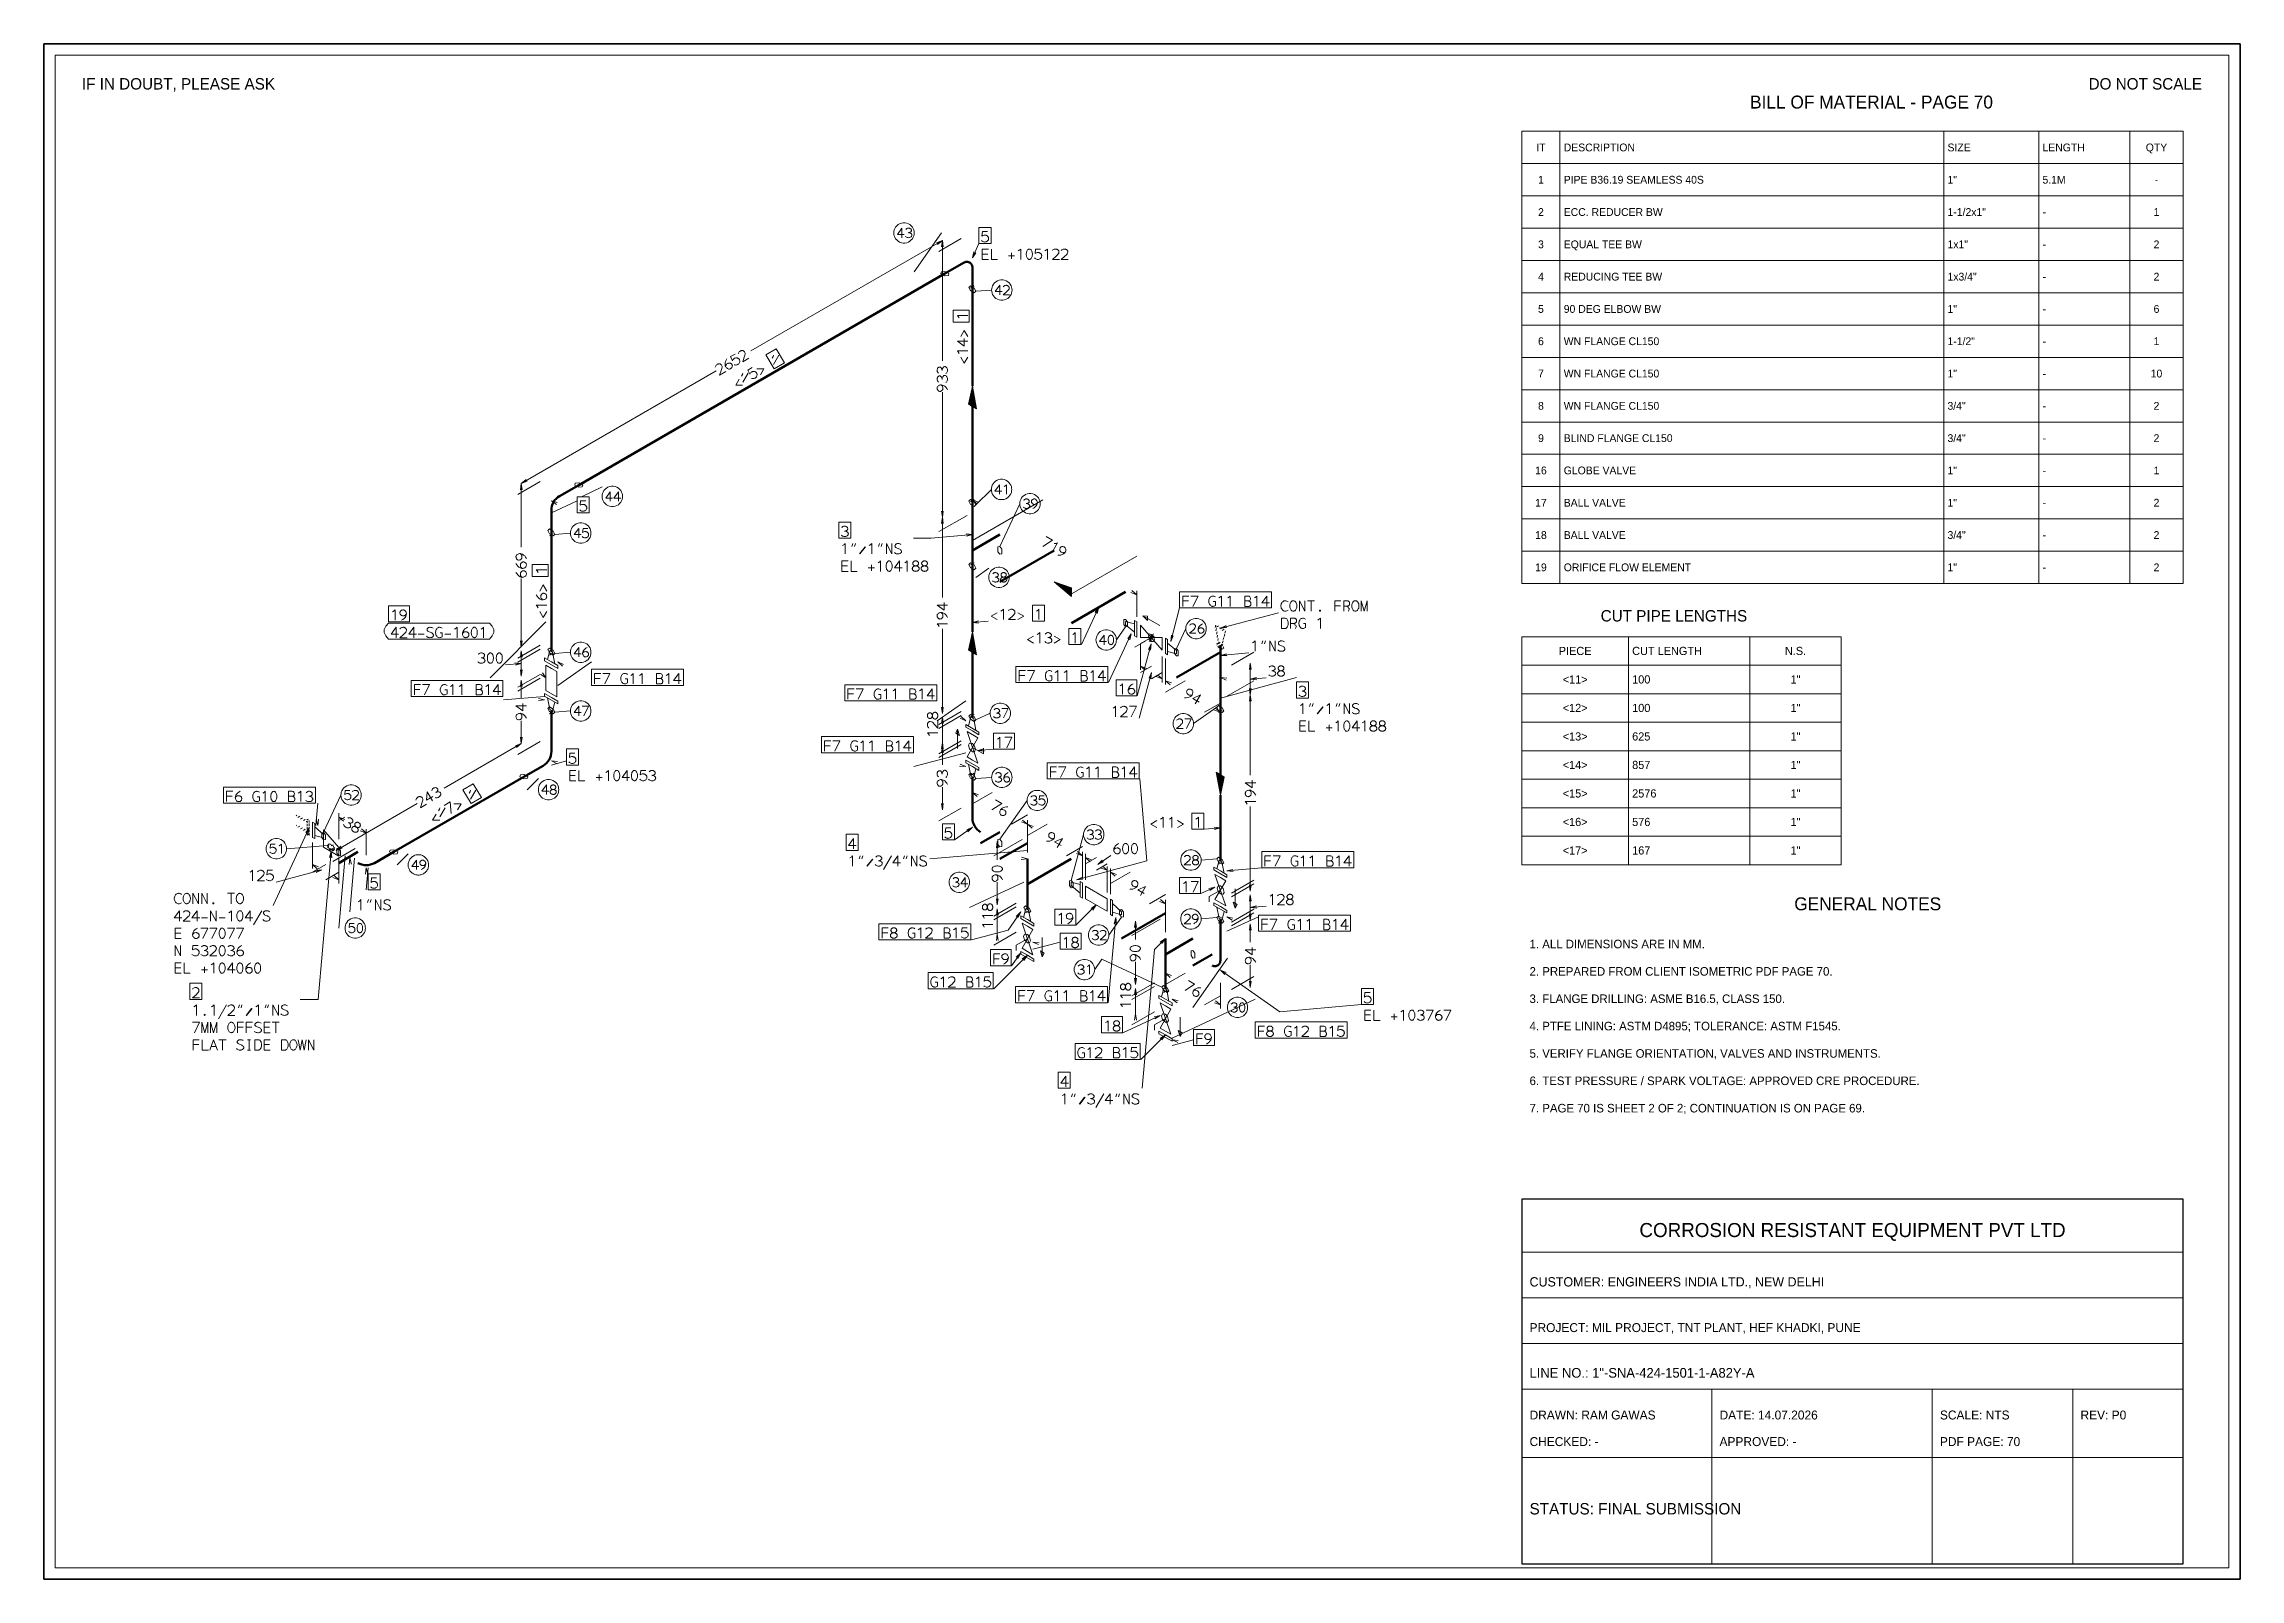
# Model space of a CAD drawing. Header units: millimetres. Extents: x 8 to 586, y 8 to 412.
import ezdxf
from ezdxf.enums import TextEntityAlignment as Align

# ---------------------------------------------------------------- set-up
doc = ezdxf.new("R2010")
doc.units = ezdxf.units.MM
for name, color, linetype in [('BORDER', 7, 'Continuous'), ('NOTES', 7, 'Continuous'), ('SOURCE_PIPE', 7, 'Continuous'), ('SOURCE_TRACE', 8, 'Continuous'), ('TABLE', 7, 'Continuous'), ('TITLE', 7, 'Continuous')]:
    doc.layers.add(name, color=color, linetype=linetype)

msp = doc.modelspace()

# ---------------------------------------------------------------- texts
at = {"layer": 'NOTES'}
for s, p in [('1. ALL DIMENSIONS ARE IN MM.', (399, 174)), ('2. PREPARED FROM CLIENT ISOMETRIC PDF PAGE 70.', (399, 166.8)), ('3. FLANGE DRILLING: ASME B16.5, CLASS 150.', (399, 159.6)), ('4. PTFE LINING: ASTM D4895; TOLERANCE: ASTM F1545.', (399, 152.4)), ('5. VERIFY FLANGE ORIENTATION, VALVES AND INSTRUMENTS.', (399, 145.2)), ('6. TEST PRESSURE / SPARK VOLTAGE: APPROVED CRE PROCEDURE.', (399, 138)), ('7. PAGE 70 IS SHEET 2 OF 2; CONTINUATION IS ON PAGE 69.', (399, 130.8))]:
    msp.add_text(s, height=2.25, dxfattribs=at).set_placement(p)
at = {"layer": 'TABLE'}
for s, height, p in [('IT', 2.05, (402, 383.73)), ('QTY', 2.05, (564, 383.73)), ('1', 2.05, (402, 375.23)), ('-', 2.05, (564, 375.23)), ('2', 2.05, (402, 366.73)), ('1', 2.05, (564, 366.73)), ('3', 2.05, (402, 358.23)), ('2', 2.05, (564, 358.23)), ('4', 2.05, (402, 349.73)), ('2', 2.05, (564, 349.73)), ('5', 2.05, (402, 341.23)), ('6', 2.05, (564, 341.23)), ('6', 2.05, (402, 332.73)), ('1', 2.05, (564, 332.73)), ('7', 2.05, (402, 324.23)), ('10', 2.05, (564, 324.23)), ('8', 2.05, (402, 315.73)), ('2', 2.05, (564, 315.73)), ('9', 2.05, (402, 307.23)), ('2', 2.05, (564, 307.23)), ('16', 2.05, (402, 298.73)), ('1', 2.05, (564, 298.73)), ('17', 2.05, (402, 290.23)), ('2', 2.05, (564, 290.23)), ('18', 2.05, (402, 281.73)), ('2', 2.05, (564, 281.73)), ('19', 2.05, (402, 273.23)), ('2', 2.05, (564, 273.23)), ('PIECE', 2.15, (411, 251.18)), ('N.S.', 2.15, (469, 251.18)), ('<11>', 2.15, (411, 243.68)), ('1"', 2.15, (469, 243.68)), ('<12>', 2.15, (411, 236.18)), ('1"', 2.15, (469, 236.18)), ('<13>', 2.15, (411, 228.68)), ('1"', 2.15, (469, 228.68)), ('<14>', 2.15, (411, 221.18)), ('1"', 2.15, (469, 221.18)), ('<15>', 2.15, (411, 213.68)), ('1"', 2.15, (469, 213.68)), ('<16>', 2.15, (411, 206.18)), ('1"', 2.15, (469, 206.18)), ('<17>', 2.15, (411, 198.68)), ('1"', 2.15, (469, 198.68))]:
    msp.add_text(s, height=height, dxfattribs=at).set_placement(p, align=Align.CENTER)
for s, height, p in [('DESCRIPTION', 2.05, (408, 383.73)), ('SIZE', 2.05, (509, 383.73)), ('LENGTH', 2.05, (534, 383.73)), ('PIPE B36.19 SEAMLESS 40S', 2.05, (408, 375.23)), ('1"', 2.05, (509, 375.23)), ('5.1M', 2.05, (534, 375.23)), ('ECC. REDUCER BW', 2.05, (408, 366.73)), ('1-1/2x1"', 2.05, (509, 366.73)), ('-', 2.05, (534, 366.73)), ('EQUAL TEE BW', 2.05, (408, 358.23)), ('1x1"', 2.05, (509, 358.23)), ('-', 2.05, (534, 358.23)), ('REDUCING TEE BW', 2.05, (408, 349.73)), ('1x3/4"', 2.05, (509, 349.73)), ('-', 2.05, (534, 349.73)), ('90 DEG ELBOW BW', 2.05, (408, 341.23)), ('1"', 2.05, (509, 341.23)), ('-', 2.05, (534, 341.23)), ('WN FLANGE CL150', 2.05, (408, 332.73)), ('1-1/2"', 2.05, (509, 332.73)), ('-', 2.05, (534, 332.73)), ('WN FLANGE CL150', 2.05, (408, 324.23)), ('1"', 2.05, (509, 324.23)), ('-', 2.05, (534, 324.23)), ('WN FLANGE CL150', 2.05, (408, 315.73)), ('3/4"', 2.05, (509, 315.73)), ('-', 2.05, (534, 315.73)), ('BLIND FLANGE CL150', 2.05, (408, 307.23)), ('3/4"', 2.05, (509, 307.23)), ('-', 2.05, (534, 307.23)), ('GLOBE VALVE', 2.05, (408, 298.73)), ('1"', 2.05, (509, 298.73)), ('-', 2.05, (534, 298.73)), ('BALL VALVE', 2.05, (408, 290.23)), ('1"', 2.05, (509, 290.23)), ('-', 2.05, (534, 290.23)), ('BALL VALVE', 2.05, (408, 281.73)), ('3/4"', 2.05, (509, 281.73)), ('-', 2.05, (534, 281.73)), ('ORIFICE FLOW ELEMENT', 2.05, (408, 273.23)), ('1"', 2.05, (509, 273.23)), ('-', 2.05, (534, 273.23)), ('CUT LENGTH', 2.15, (426, 251.18)), ('100', 2.15, (426, 243.68)), ('100', 2.15, (426, 236.18)), ('625', 2.15, (426, 228.68)), ('857', 2.15, (426, 221.18)), ('2576', 2.15, (426, 213.68)), ('576', 2.15, (426, 206.18)), ('167', 2.15, (426, 198.68))]:
    msp.add_text(s, height=height, dxfattribs=at).set_placement(p)
at = {"layer": 'TITLE'}
for s, height, p in [('IF IN DOUBT, PLEASE ASK', 3, (18, 400)), ('CUSTOMER: ENGINEERS INDIA LTD., NEW DELHI', 2.45, (399, 85)), ('PROJECT: MIL PROJECT, TNT PLANT, HEF KHADKI, PUNE', 2.35, (399, 73)), ('LINE NO.: 1"-SNA-424-1501-1-A82Y-A', 2.55, (399, 61)), ('DRAWN: RAM GAWAS', 2.35, (399, 50)), ('DATE: 14.07.2026', 2.35, (449, 50)), ('SCALE: NTS', 2.35, (507, 50)), ('REV: P0', 2.35, (544, 50)), ('CHECKED: -', 2.35, (399, 43)), ('APPROVED: -', 2.35, (449, 43)), ('PDF PAGE: 70', 2.35, (507, 43)), ('STATUS: FINAL SUBMISSION', 3, (399, 25))]:
    msp.add_text(s, height=height, dxfattribs=at).set_placement(p)
msp.add_text('DO NOT SCALE', height=3, dxfattribs=at).set_placement((576, 400), align=Align.RIGHT)
for s, height, p in [('BILL OF MATERIAL - PAGE 70', 3.4, (489, 395)), ('CUT PIPE LENGTHS', 3, (437, 260)), ('GENERAL NOTES', 3.4, (488, 184)), ('CORROSION RESISTANT EQUIPMENT PVT LTD', 3.7, (484, 98))]:
    msp.add_text(s, height=height, dxfattribs=at).set_placement(p, align=Align.CENTER)

# ---------------------------------------------------------------- linework, layer by layer
at = {"layer": 'BORDER', "lineweight": 13}
for p, q in [((397, 94), (571, 94)), ((397, 82), (571, 82)), ((397, 70), (571, 70)), ((397, 58), (571, 58)), ((447, 12), (447, 58)), ((505, 12), (505, 58)), ((542, 12), (542, 58)), ((397, 40), (571, 40))]:
    msp.add_line(p, q, dxfattribs=at)
at = {"layer": 'BORDER', "lineweight": 35}
msp.add_lwpolyline([(8, 8), (586, 8), (586, 412), (8, 412)], close=True, dxfattribs=at)
at = {"layer": 'BORDER', "lineweight": 18}
msp.add_lwpolyline([(11, 11), (583, 11), (583, 409), (11, 409)], close=True, dxfattribs=at)
at = {"layer": 'BORDER', "lineweight": 30}
msp.add_lwpolyline([(397, 12), (571, 12), (571, 108), (397, 108)], close=True, dxfattribs=at)
at = {"layer": 'SOURCE_PIPE', "lineweight": 70}
for p, q in [((245.13, 351.55), (250.19, 354.45)), ((252.36, 347.39), (252.36, 353.21)), ((148.77, 295.91), (245.13, 351.55)), ((252.36, 321.95), (252.36, 347.39)), ((252.36, 291.17), (252.36, 316.61)), ((143.69, 293.01), (148.77, 295.91)), ((141.55, 283.43), (141.55, 289.25)), ((252.36, 282.86), (252.36, 291.17)), ((141.55, 252.08), (141.55, 283.43)), ((252.36, 274.54), (252.36, 282.86)), ((252.36, 278.7), (259.6, 282.86)), ((259.6, 270.47), (273.9, 278.7)), ((252.36, 257.24), (252.36, 274.54)), ((278.47, 259.57), (292.69, 267.8)), ((252.36, 234.62), (252.36, 251.91)), ((306.07, 245.26), (317.63, 251.91)), ((317.63, 245.26), (317.63, 253.58)), ((317.63, 236.94), (317.63, 245.26)), ((141.55, 225.81), (141.55, 236.62)), ((317.63, 219.65), (317.63, 236.94)), ((134.3, 219.16), (139.38, 222.06)), ((100.05, 199.37), (134.3, 219.16)), ((252.36, 208.34), (252.36, 219.16)), ((317.63, 197.04), (317.63, 214.34)), ((254.52, 201.69), (259.6, 204.59)), ((85.58, 196.44), (90.66, 199.37)), ((94.97, 196.44), (100.05, 199.37)), ((259.6, 197.53), (266.83, 201.69)), ((266.83, 190.88), (278.39, 197.53)), ((266.83, 184.22), (266.83, 197.53)), ((291.6, 176.57), (303.16, 183.22)), ((317.63, 170.75), (317.63, 181.56)), ((303.16, 172.41), (310.39, 176.57)), ((303.16, 163.26), (303.16, 176.57)), ((310.39, 169.51), (315.46, 172.41))]:
    msp.add_line(p, q, dxfattribs=at)
for points in [[(252.36, 353.21), (252.36, 353.36), (252.31, 353.53), (252.27, 353.68), (252.21, 353.83), (252.14, 353.98), (252.04, 354.13), (251.91, 354.23), (251.78, 354.36), (251.63, 354.45), (251.49, 354.53), (251.31, 354.6), (251.15, 354.64), (250.98, 354.64), (250.81, 354.64), (250.64, 354.62), (250.49, 354.57), (250.34, 354.51), (250.19, 354.45)], [(143.69, 293.01), (143.23, 292.69), (142.8, 292.32), (142.42, 291.9), (142.12, 291.41), (141.87, 290.92), (141.68, 290.36), (141.57, 289.81), (141.55, 289.25)], [(141.55, 225.81), (141.51, 225.23), (141.38, 224.68), (141.21, 224.15), (140.95, 223.63), (140.63, 223.17), (140.27, 222.74), (139.83, 222.38), (139.38, 222.06)], [(254.52, 204.59), (254.06, 204.91), (253.63, 205.27), (253.25, 205.7), (252.93, 206.19), (252.7, 206.68), (252.51, 207.21), (252.4, 207.77), (252.36, 208.34)], [(94.97, 196.44), (94.46, 196.21), (93.93, 196.02), (93.38, 195.91), (92.83, 195.87), (92.25, 195.91), (91.7, 196.02), (91.15, 196.21), (90.66, 196.44)], [(317.63, 170.75), (317.61, 170.6), (317.59, 170.43), (317.55, 170.28), (317.48, 170.13), (317.4, 169.98), (317.29, 169.83), (317.18, 169.7), (317.06, 169.59), (316.89, 169.51), (316.74, 169.42), (316.59, 169.36), (316.4, 169.32), (316.25, 169.32), (316.08, 169.32), (315.91, 169.34), (315.74, 169.38), (315.59, 169.42), (315.46, 169.51)]]:
    msp.add_lwpolyline(points, dxfattribs=at)
at = {"layer": 'SOURCE_TRACE', "lineweight": 13}
for p, q in [((194.07, 331.27), (244.47, 360.27)), ((237.06, 352.06), (244.22, 362.27)), ((243.54, 357.37), (249.45, 360.78)), ((243.54, 357.37), (249.45, 360.78)), ((244.47, 328.6), (244.47, 360.27)), ((252.36, 355.7), (254.1, 359.44)), ((254.95, 356.71), (256.44, 356.71)), ((261.88, 356.2), (263.47, 356.2)), ((262.68, 355.43), (262.68, 356.98)), ((265.13, 355.28), (265.13, 358.03)), ((272.12, 355.28), (272.12, 358.03)), ((273.41, 355.28), (275.26, 355.28)), ((275.73, 355.28), (277.6, 355.28)), ((244.05, 350.97), (245.13, 351.55)), ((251.87, 347.73), (252.87, 348.3)), ((253.27, 346.9), (257.43, 347.22)), ((260.47, 345.98), (262.17, 345.98)), ((248.4, 340.54), (251.15, 340.54)), ((200.02, 327.66), (201.4, 330.05)), ((248.4, 331.22), (251.15, 331.22)), ((133.64, 296.33), (184.94, 325.93)), ((185.83, 324.87), (187.44, 325.81)), ((191.91, 328.37), (193.52, 329.3)), ((191.95, 323.01), (193.31, 325.38)), ((244.47, 287.42), (244.47, 320.37)), ((132.73, 293.41), (138.62, 296.82)), ((132.73, 293.41), (138.62, 296.82)), ((133.64, 279.53), (133.64, 296.33)), ((147.69, 295.33), (148.77, 295.91)), ((149.69, 292.92), (154.91, 295.42)), ((261.37, 293.5), (261.37, 295.99)), ((141.55, 288.59), (148.35, 291.75)), ((251.87, 291.51), (252.87, 292.09)), ((252.36, 284.52), (252.36, 293.01)), ((252.36, 281.28), (270.91, 292)), ((253.27, 290.68), (257.35, 294.73)), ((259.6, 279.7), (264.83, 291)), ((142.44, 282.94), (146.6, 283.26)), ((243.54, 283.69), (250.95, 287.93)), ((243.54, 283.69), (250.95, 287.93)), ((244.47, 266.31), (244.47, 287.42)), ((141.04, 282.51), (142.04, 283.09)), ((218.89, 277.78), (218.89, 280.51)), ((220.65, 279.74), (220.91, 280.51)), ((221.31, 279.74), (221.59, 280.51)), ((222.65, 277.78), (224.12, 279.61)), ((222.78, 277.78), (224.25, 279.61)), ((225.88, 277.78), (225.88, 280.51)), ((227.64, 279.74), (227.92, 280.51)), ((228.32, 279.74), (228.58, 280.51)), ((260.09, 277.78), (260.09, 279.04)), ((273.35, 278.29), (274.73, 280.68)), ((137.57, 273.6), (140.34, 273.6)), ((218.04, 274.65), (219.53, 274.65)), ((224.97, 274.11), (226.58, 274.11)), ((225.78, 273.32), (225.78, 274.9)), ((228.22, 273.19), (228.22, 275.95)), ((235.21, 273.19), (235.21, 275.95)), ((251.87, 274.88), (252.87, 275.46)), ((253.27, 271.62), (256.67, 274.05)), ((278.05, 267.05), (295.6, 277.2)), ((133.64, 253.26), (133.64, 271.3)), ((295.6, 261.23), (295.6, 268.06)), ((317.91, 263.98), (317.91, 266.71)), ((320.24, 263.98), (320.24, 266.71)), ((327.26, 263.98), (327.26, 266.71)), ((100.41, 260.31), (100.41, 263.04)), ((137.57, 264.28), (140.34, 264.28)), ((260.54, 260.49), (260.54, 263.21)), ((261.83, 260.49), (263.7, 260.49)), ((269.86, 260.49), (269.86, 263.21)), ((281.04, 253.92), (285.61, 263.73)), ((304.56, 254.75), (306.9, 263.56)), ((307.73, 265.41), (309.22, 265.41)), ((317.63, 258.25), (332.93, 262.32)), ((324.05, 265.41), (325.05, 265.41)), ((340.56, 265.48), (342.43, 265.48)), ((341.49, 262.72), (341.49, 265.48)), ((343.94, 258.16), (343.94, 260.89)), ((347.76, 264.15), (349.23, 264.15)), ((350.1, 264.05), (350.97, 264.05)), ((351.39, 262.72), (351.65, 263.45)), ((101.69, 255.73), (103.56, 255.73)), ((106.49, 256.65), (108.08, 256.65)), ((113.48, 256.65), (115.07, 256.65)), ((116.73, 255.73), (116.73, 258.48)), ((123.72, 255.73), (123.72, 258.48)), ((125.42, 245.17), (140.12, 259.91)), ((243.07, 259.36), (245.81, 259.36)), ((244.47, 235.79), (244.47, 258.08)), ((252.36, 259.74), (256.52, 260.08)), ((270.12, 254.32), (270.12, 257.07)), ((279.45, 254.32), (279.45, 257.07)), ((288.2, 243.94), (294.17, 256.75)), ((290.26, 255.15), (292.69, 258.57)), ((293.17, 258.65), (293.17, 259.91)), ((295.09, 253.26), (298, 254.92)), ((296.51, 254.09), (299.42, 255.75)), ((298.74, 255.24), (300.33, 256.16)), ((298.85, 254.75), (299.99, 256.75)), ((298.85, 255.41), (299.99, 256.07)), ((299.17, 254.75), (299.74, 256.58)), ((299.17, 255.09), (299.74, 256.24)), ((306.07, 252.91), (308.56, 258.16)), ((309.49, 256.9), (311.19, 256.9)), ((316.29, 258.97), (316.33, 258.99)), ((316.29, 258.46), (316.4, 258.99)), ((316.46, 257.58), (316.57, 258.16)), ((316.59, 258.52), (317.1, 258.82)), ((316.61, 256.69), (316.74, 257.29)), ((316.78, 255.81), (316.89, 256.41)), ((316.95, 254.96), (317.06, 255.54)), ((317.1, 254.47), (317.12, 254.49)), ((317.12, 254.09), (317.23, 254.66)), ((317.12, 254.19), (317.61, 254.49)), ((317.35, 258.25), (317.63, 258.37)), ((317.63, 258.08), (317.89, 258.25)), ((318.14, 257.65), (318.65, 257.95)), ((318.18, 254.36), (318.33, 254.94)), ((318.4, 255.24), (318.54, 255.79)), ((318.61, 256.09), (318.76, 256.67)), ((318.82, 256.94), (318.95, 257.48)), ((318.91, 257.48), (318.95, 257.5)), ((326.79, 252.17), (326.79, 254.9)), ((328.55, 254.13), (328.83, 254.9)), ((329.23, 254.13), (329.49, 254.9)), ((336.1, 259.46), (336.99, 259.46)), ((337.39, 258.16), (337.67, 258.86)), ((129.48, 248.59), (133.64, 248.93)), ((132.73, 250.33), (138.62, 253.75)), ((132.73, 249.33), (138.62, 252.74)), ((133.64, 248.93), (133.64, 252.25)), ((133.64, 245.6), (133.64, 248.93)), ((141.04, 251.17), (142.04, 251.76)), ((142.44, 251.59), (146.6, 251.91)), ((143.29, 243.19), (152.09, 249.42)), ((295.75, 240.44), (299.42, 254.09)), ((296.6, 247.26), (296.6, 254.09)), ((302.33, 243.94), (302.33, 250.76)), ((303.16, 243.45), (303.16, 250.25)), ((305.56, 251.59), (305.56, 252.83)), ((316.72, 254.09), (316.89, 254.26)), ((316.72, 253.77), (316.87, 254.09)), ((316.99, 253.26), (317.12, 253.51)), ((317.12, 253.09), (317.38, 253.26)), ((317.29, 253.75), (317.29, 253.79)), ((317.29, 253.51), (317.78, 253.75)), ((317.63, 252.66), (318.12, 252.96)), ((317.63, 251.08), (325.11, 251.76)), ((317.86, 253.92), (318.12, 254.07)), ((317.99, 253.51), (318.12, 254.09)), ((318.12, 253.64), (318.25, 253.92)), ((318.12, 252.66), (318.14, 252.68)), ((318.35, 252.89), (318.54, 253.09)), ((318.37, 253.09), (318.54, 253.38)), ((320.52, 248.5), (326.45, 251.91)), ((325.51, 244.85), (325.51, 249.01)), ((115.65, 240.69), (115.65, 243.42)), ((117.98, 240.69), (117.98, 243.42)), ((124.97, 240.69), (124.97, 243.42)), ((132.73, 242.68), (138.62, 246.09)), ((132.73, 241.68), (138.62, 245.11)), ((133.64, 239.78), (133.64, 244.6)), ((152.94, 245.02), (154.4, 245.02)), ((163.11, 243.6), (163.11, 246.35)), ((165.45, 243.6), (165.45, 246.35)), ((169.23, 245.02), (170.23, 245.02)), ((172.44, 243.6), (172.44, 246.35)), ((264.68, 245.77), (266.17, 245.77)), ((274.86, 244.34), (274.86, 247.09)), ((277.2, 244.34), (277.2, 247.09)), ((281, 245.77), (282, 245.77)), ((284.19, 244.34), (284.19, 247.09)), ((291.9, 240.84), (291.9, 243.6)), ((296.25, 234.53), (299.51, 246.6)), ((296.6, 246.6), (299.51, 248.27)), ((299.51, 244.94), (302.33, 246.6)), ((303.16, 241.44), (308.39, 244.43)), ((317.63, 239.86), (337.67, 245.26)), ((317.63, 235.13), (317.63, 243.6)), ((319.03, 240.18), (326.45, 244.43)), ((319.03, 240.18), (326.45, 244.43)), ((325.51, 244.85), (329.68, 245.17)), ((325.51, 240.69), (325.51, 244.85)), ((105.49, 242.12), (106.96, 242.12)), ((121.77, 242.12), (122.79, 242.12)), ((128.99, 239.35), (139.78, 240.27)), ((219.61, 240.95), (221.1, 240.95)), ((229.79, 239.52), (229.79, 242.25)), ((232.13, 239.52), (232.13, 242.25)), ((235.93, 240.95), (236.93, 240.95)), ((239.14, 239.52), (239.14, 242.25)), ((243.13, 233.87), (250.61, 239.12)), ((290.05, 234.94), (290.05, 237.69)), ((310.55, 233.12), (316.72, 237.45)), ((313.47, 236.11), (317.63, 238.52)), ((325.51, 219.56), (325.51, 240.69)), ((339.35, 235.7), (339.35, 238.43)), ((341.11, 237.67), (341.36, 238.43)), ((341.79, 237.67), (342.04, 238.43)), ((343.11, 235.7), (344.57, 237.52)), ((343.23, 235.7), (344.7, 237.52)), ((346.36, 235.7), (346.36, 238.43)), ((348.1, 237.67), (348.36, 238.43)), ((348.78, 237.67), (349.04, 238.43)), ((133.64, 227.88), (133.64, 233.87)), ((141.04, 235.7), (142.04, 236.28)), ((142.44, 236.11), (146.6, 236.45)), ((243.26, 231.95), (243.26, 233.83)), ((243.54, 232.87), (249.45, 236.28)), ((243.54, 231.87), (249.45, 235.28)), ((244.47, 227.96), (244.47, 234.79)), ((251.87, 234.96), (252.87, 235.53)), ((253.27, 234.13), (257.01, 235.85)), ((291.35, 234.94), (293.22, 234.94)), ((306.11, 231.87), (307.81, 231.87)), ((317.12, 236.02), (318.12, 236.62)), ((338.5, 232.57), (339.98, 232.57)), ((345.44, 232.04), (347.04, 232.04)), ((346.23, 231.25), (346.23, 232.83)), ((348.67, 231.12), (348.67, 233.87)), ((355.66, 231.12), (355.66, 233.87)), ((113.35, 216.17), (133.64, 227.88)), ((132.73, 224.98), (138.62, 228.39)), ((132.73, 224.98), (138.62, 228.39)), ((213.47, 227.32), (214.94, 227.32)), ((223.65, 225.89), (223.65, 228.62)), ((225.99, 225.89), (225.99, 228.62)), ((229.77, 227.32), (230.79, 227.32)), ((232.98, 225.89), (232.98, 228.62)), ((236.97, 221.82), (250.61, 225.47)), ((240.52, 230.67), (243.26, 230.67)), ((243.54, 225.21), (249.45, 228.62)), ((243.54, 224.23), (249.45, 227.64)), ((244.47, 227.96), (244.47, 228.13)), ((244.47, 222.31), (244.47, 227.13)), ((253.78, 226.04), (257.92, 226.39)), ((259.62, 226.79), (259.62, 229.54)), ((141.55, 222.23), (145.52, 223.31)), ((154.1, 218.2), (154.1, 219.77)), ((156.55, 218.07), (156.55, 220.8)), ((251.87, 219.5), (252.87, 220.07)), ((272.92, 220.41), (274.39, 220.41)), ((283.1, 218.99), (283.1, 221.74)), ((285.42, 218.99), (285.42, 221.74)), ((289.22, 220.41), (290.22, 220.41)), ((292.41, 218.99), (292.41, 221.74)), ((56.09, 214.02), (57.57, 214.02)), ((66.27, 212.59), (66.27, 215.32)), ((72.39, 214.02), (73.4, 214.02)), ((75.59, 212.59), (75.59, 215.32)), ((81.59, 204.53), (86.18, 214.34)), ((120.28, 213.23), (121.66, 215.62)), ((133.22, 218.56), (134.3, 219.16)), ((135.22, 215.74), (138.13, 218.67)), ((146.37, 219.5), (147.84, 219.5)), ((153.3, 218.99), (154.89, 218.99)), ((244.47, 210.41), (244.47, 216.4)), ((252.36, 209.18), (252.36, 216)), ((252.36, 212.01), (257.6, 215)), ((253.27, 218.67), (257.43, 218.99)), ((74.36, 208.86), (74.59, 209)), ((74.85, 208.45), (75.32, 208.73)), ((75.57, 208.02), (76.06, 208.3)), ((79.59, 206.34), (80.1, 212.16)), ((84.92, 199.77), (106.19, 212.08)), ((85.58, 202.69), (85.58, 209.52)), ((85.58, 207.6), (87.17, 208.51)), ((89.21, 213.08), (90.91, 213.08)), ((107.08, 210.99), (108.7, 211.93)), ((112.22, 208.58), (113.59, 210.95)), ((243.54, 207.51), (249.45, 210.92)), ((259.6, 202.69), (266.74, 212.91)), ((262.66, 206.68), (266.83, 209.09)), ((302.54, 205.76), (302.54, 208.49)), ((304.88, 205.76), (304.88, 208.49)), ((311.87, 205.76), (311.87, 208.49)), ((324.17, 212.61), (326.92, 212.61)), ((325.51, 189.04), (325.51, 211.33)), ((68.37, 185.29), (77.85, 205.68)), ((74.36, 206.3), (74.59, 206.42)), ((74.85, 205.87), (75.32, 206.15)), ((75.57, 205.46), (76.06, 205.74)), ((76.29, 207.62), (76.78, 207.9)), ((76.29, 205.04), (76.78, 205.32)), ((77.02, 207.34), (77.27, 207.47)), ((77.02, 204.76), (77.27, 204.91)), ((77.27, 207.85), (77.27, 208)), ((77.27, 207.79), (77.61, 208)), ((77.27, 207), (77.27, 207.58)), ((77.27, 206.15), (77.27, 206.72)), ((77.27, 205.29), (77.27, 205.87)), ((77.27, 204.44), (77.27, 205.02)), ((77.27, 204.01), (77.27, 204.16)), ((77.27, 203.8), (77.61, 204.01)), ((77.85, 207.09), (77.85, 207.66)), ((77.85, 206.23), (77.85, 206.81)), ((77.85, 205.68), (77.85, 205.96)), ((77.85, 205.4), (77.85, 205.68)), ((77.85, 204.55), (77.85, 205.12)), ((77.85, 203.69), (77.85, 204.27)), ((81.1, 203.18), (81.1, 204.42)), ((92.23, 204.36), (92.83, 204.68)), ((92.83, 198.53), (92.83, 205.36)), ((247.62, 202.52), (252.36, 205.85)), ((258.01, 198.36), (265.42, 202.61)), ((259.09, 201.35), (259.09, 202.61)), ((266.83, 199.19), (266.83, 207.68)), ((266.83, 199.19), (266.83, 207.68)), ((266.83, 203.69), (272.07, 206.68)), ((278.39, 191.88), (281.61, 203.93)), ((313.47, 205.36), (317.63, 205.68)), ((70.49, 198.94), (70.49, 201.43)), ((71.88, 200.2), (82.67, 201.09)), ((78.7, 195.04), (78.7, 201.86)), ((82.67, 200.56), (82.95, 201.09)), ((82.88, 201.31), (83.09, 201.52)), ((83.07, 200.26), (83.09, 200.3)), ((83.09, 201.37), (83.35, 201.52)), ((83.09, 199.69), (84.09, 200.26)), ((83.09, 199.98), (83.58, 200.26)), ((83.6, 200.94), (84.09, 201.22)), ((83.84, 199.69), (84.09, 199.83)), ((84.01, 196.87), (89.91, 200.26)), ((84.09, 200.9), (84.09, 200.94)), ((84.09, 199.69), (84.31, 199.9)), ((84.22, 200.11), (84.5, 200.65)), ((85.09, 199.02), (85.09, 200.26)), ((85.58, 179.32), (87.24, 198.36)), ((85.58, 191.05), (85.58, 197.87)), ((88.49, 183.63), (89.74, 197.7)), ((98.97, 198.77), (100.05, 199.37)), ((100.96, 195.95), (103.87, 198.85)), ((220.82, 195.61), (220.82, 198.34)), ((222.59, 197.57), (222.86, 198.34)), ((223.27, 197.57), (223.52, 198.34)), ((224.59, 195.61), (226.05, 197.45)), ((224.71, 195.61), (226.18, 197.45)), ((228.98, 194.7), (231.11, 198.34)), ((234.25, 197.57), (234.51, 198.34)), ((234.91, 197.57), (235.17, 198.34)), ((241.14, 197.53), (266.83, 199.77)), ((258.92, 197.28), (258.92, 202.09)), ((277.13, 198.36), (281.3, 200.77)), ((281.3, 192.54), (281.3, 199.37)), ((282.13, 192.05), (282.13, 198.85)), ((282.13, 196.21), (285.04, 197.87)), ((285.38, 196.04), (288.78, 198.45)), ((312.55, 197.19), (316.72, 197.53)), ((317.12, 196.1), (318.12, 196.7)), ((329.36, 197.04), (330.83, 197.04)), ((339.54, 195.61), (339.54, 198.34)), ((341.87, 195.61), (341.87, 198.34)), ((345.66, 197.04), (346.66, 197.04)), ((348.87, 195.61), (348.87, 198.34)), ((62.93, 191.79), (62.93, 194.52)), ((64.2, 191.79), (66.07, 191.79)), ((69.11, 191.37), (81.18, 194.61)), ((78.7, 194.03), (82.18, 196.04)), ((82.18, 192.05), (85.58, 194.03)), ((92.83, 189.39), (93.31, 195.21)), ((251.61, 184.71), (265.91, 191.37)), ((258.92, 185.4), (258.92, 191.37)), ((277.9, 190.54), (277.9, 191.79)), ((285.04, 194.55), (287.86, 196.21)), ((287.86, 188.72), (287.86, 195.53)), ((288.69, 188.21), (288.69, 195.04)), ((288.69, 191.05), (293.92, 194.03)), ((308.11, 195.95), (309.81, 195.95)), ((308.62, 188.79), (308.62, 191.54)), ((319.37, 194.38), (328.51, 195.21)), ((320.52, 188.55), (326.45, 191.94)), ((320.52, 187.55), (326.45, 190.96)), ((56.32, 188.47), (58.17, 188.47)), ((57.26, 185.72), (57.26, 188.47)), ((91.44, 184.05), (91.44, 186.8)), ((93.19, 186.02), (93.44, 186.8)), ((93.87, 186.02), (94.12, 186.8)), ((258.01, 182.48), (263.92, 185.89)), ((279.62, 180.07), (284.95, 185.4)), ((299, 185.72), (303.16, 188.13)), ((303.16, 178.23), (303.16, 186.72)), ((312.47, 188.38), (316.21, 190.13)), ((325.51, 184.71), (325.51, 188.04)), ((325.51, 184.71), (329.68, 185.06)), ((331.38, 185.46), (331.38, 188.21)), ((332.65, 185.46), (334.52, 185.46)), ((44.66, 181.15), (46.53, 181.15)), ((49.46, 182.05), (51.05, 182.05)), ((54.11, 182.05), (55.71, 182.05)), ((57.36, 181.15), (57.36, 183.88)), ((63.18, 180.21), (65.31, 183.88)), ((238.78, 176.65), (238.78, 179.38)), ((248.11, 176.65), (248.11, 179.38)), ((254.99, 182.6), (257.73, 182.6)), ((254.99, 180.28), (257.73, 180.28)), ((258.01, 181.47), (263.92, 184.89)), ((258.92, 177.57), (258.92, 184.39)), ((266.32, 183.31), (267.31, 183.88)), ((275.77, 180.47), (275.77, 183.22)), ((288.12, 159.68), (290.09, 182.07)), ((288.27, 177.48), (291.6, 182.22)), ((291.09, 182.9), (291.09, 184.14)), ((294.34, 177.4), (301.74, 181.64)), ((295.26, 176.31), (295.26, 181.15)), ((308.11, 180.47), (309.81, 180.47)), ((312.55, 181.73), (316.72, 182.07)), ((317.12, 180.64), (318.12, 181.24)), ((319.37, 178.49), (327.68, 182.3)), ((320.52, 180.9), (326.45, 184.31)), ((320.52, 179.9), (326.45, 183.31)), ((325.51, 181.39), (325.51, 184.71)), ((325.51, 175.57), (325.51, 180.41)), ((328.53, 180.34), (330, 180.34)), ((338.71, 178.89), (338.71, 181.64)), ((341.05, 178.89), (341.05, 181.64)), ((344.83, 180.34), (345.83, 180.34)), ((348.04, 178.89), (348.04, 181.64)), ((42.51, 178), (44, 178)), ((228.6, 178.08), (230.07, 178.08)), ((240.05, 176.65), (241.95, 176.65)), ((244.9, 178.08), (245.92, 178.08)), ((258.01, 174.82), (263.92, 178.23)), ((258.92, 177.57), (258.92, 177.74)), ((268.25, 173.75), (275.47, 175.65)), ((277.17, 174.16), (277.17, 176.89)), ((285.95, 176.23), (287.65, 176.23)), ((303.16, 166.44), (303.16, 174.91)), ((42.51, 168.85), (44, 168.85)), ((49.46, 168.34), (51.05, 168.34)), ((50.24, 167.55), (50.24, 169.13)), ((51.65, 172), (53.52, 172)), ((52.69, 167.42), (52.69, 170.17)), ((257.99, 171.26), (259.45, 171.26)), ((258.01, 163.35), (266.83, 172.15)), ((262.66, 169.42), (265.08, 172.84)), ((283.17, 167.16), (283.17, 169.66)), ((295.26, 164.43), (295.26, 170.43)), ((309.9, 172.09), (309.9, 173.33)), ((310.39, 158.44), (319.46, 171.43)), ((325.51, 163.69), (325.51, 169.66)), ((244.75, 163.75), (244.75, 166.5)), ((246.02, 163.75), (247.89, 163.75)), ((250.87, 165.2), (251.87, 165.2)), ((254.08, 163.75), (254.08, 166.5)), ((274.77, 160.1), (274.77, 162.86)), ((277.11, 160.1), (277.11, 162.86)), ((284.1, 160.1), (284.1, 162.86)), ((294.34, 161.51), (300.25, 164.92)), ((294.34, 160.51), (300.25, 163.94)), ((295.26, 156.61), (295.26, 163.43)), ((302.67, 162.34), (303.65, 162.94)), ((303.16, 164.43), (308.39, 167.42)), ((317.63, 158.12), (317.63, 164.92)), ((320.52, 163.18), (326.45, 166.59)), ((47.08, 160.94), (48.93, 160.94)), ((48.12, 156.35), (48.12, 159.1)), ((52.77, 156.35), (52.77, 159.1)), ((53.94, 155.43), (56.07, 159.1)), ((56.41, 156.35), (58.28, 156.35)), ((59.19, 158.31), (59.47, 159.1)), ((59.87, 158.31), (60.12, 159.1)), ((61.19, 156.35), (62.65, 158.19)), ((61.34, 156.35), (62.78, 158.19)), ((64.44, 156.35), (64.44, 159.1)), ((66.2, 158.31), (66.46, 159.1)), ((66.86, 158.31), (67.12, 159.1)), ((264.62, 161.53), (266.08, 161.53)), ((280.89, 161.53), (281.91, 161.53)), ((291.33, 161.64), (294.07, 161.64)), ((291.33, 159.32), (294.07, 159.32)), ((291.94, 151.79), (301.74, 156.35)), ((294.34, 153.86), (300.25, 157.29)), ((295.26, 156.61), (295.26, 156.78)), ((304.9, 150.38), (326.77, 160.62)), ((313.47, 159.1), (317.63, 161.51)), ((355.62, 156.46), (357.11, 156.46)), ((363.36, 155.16), (363.36, 156.73)), ((365.8, 155.03), (365.8, 157.76)), ((58.94, 153.22), (60.4, 153.22)), ((61.25, 153.22), (62.74, 153.22)), ((65.93, 153.22), (67.39, 153.22)), ((68.05, 154.54), (69.92, 154.54)), ((69.01, 151.79), (69.01, 154.54)), ((288.07, 152.19), (288.07, 154.94)), ((296.68, 144.71), (303.16, 151.21)), ((327.62, 152.21), (329.08, 152.21)), ((337.79, 150.79), (337.79, 153.54)), ((339.07, 150.79), (340.94, 150.79)), ((343.91, 152.21), (344.91, 152.21)), ((347.12, 150.79), (347.12, 153.54)), ((362.57, 155.95), (364.16, 155.95)), ((47.27, 148.65), (48.74, 148.65)), ((51.99, 148.12), (53.33, 148.12)), ((54.07, 149.95), (55.94, 149.95)), ((55, 147.2), (55, 149.95)), ((61.61, 149.95), (62.4, 149.95)), ((61.61, 147.2), (62.4, 147.2)), ((61.99, 147.2), (61.99, 149.95)), ((65.93, 148.65), (67.39, 148.65)), ((283.4, 145.13), (283.4, 147.89)), ((284.7, 145.13), (286.54, 145.13)), ((289.52, 146.56), (290.54, 146.56)), ((292.73, 145.13), (292.73, 147.89)), ((304.9, 148.38), (310.55, 149.87)), ((311.4, 150.23), (312.87, 150.23)), ((276.71, 132.98), (276.71, 135.73)), ((278.45, 134.94), (278.73, 135.73)), ((279.13, 134.94), (279.38, 135.73)), ((280.47, 132.98), (281.91, 134.81)), ((280.6, 132.98), (282.06, 134.81)), ((284.84, 132.08), (286.99, 135.73)), ((290.11, 134.94), (290.37, 135.73)), ((290.79, 134.94), (291.05, 135.73))]:
    msp.add_line(p, q, dxfattribs=at)
for points in [[(231.68, 362.27), (231.72, 361.89), (231.79, 361.51), (231.96, 361.12), (232.15, 360.74), (232.45, 360.4), (232.81, 360.1), (233.21, 359.86), (233.66, 359.67), (234.13, 359.61), (234.61, 359.61), (235.08, 359.67), (235.55, 359.86), (235.93, 360.1), (236.29, 360.4), (236.59, 360.74), (236.8, 361.12), (236.95, 361.51), (237.04, 361.89), (237.06, 362.27), (237.04, 362.66), (236.95, 363.04), (236.8, 363.42), (236.59, 363.81), (236.29, 364.15), (235.93, 364.45), (235.55, 364.68), (235.08, 364.87), (234.61, 364.94), (234.13, 364.94), (233.66, 364.87), (233.21, 364.68), (232.81, 364.45), (232.45, 364.15), (232.15, 363.81), (231.96, 363.42), (231.79, 363.04), (231.72, 362.66), (231.68, 362.27)], [(233.83, 361.01), (233.83, 363.51), (232.62, 361.85), (234.44, 361.85)], [(234.87, 363.17), (234.93, 363.25), (235.04, 363.34), (235.15, 363.42), (235.29, 363.49), (235.4, 363.51), (235.53, 363.51), (235.66, 363.51), (235.78, 363.49), (235.91, 363.45), (236.04, 363.36), (236.12, 363.3), (236.21, 363.21), (236.27, 363.08), (236.31, 363), (236.31, 362.89), (236.31, 362.78), (236.27, 362.7), (236.21, 362.61), (236.12, 362.53), (236.02, 362.47), (235.89, 362.4), (235.76, 362.36), (235.63, 362.34), (235.51, 362.34), (235.66, 362.32), (235.8, 362.27), (235.95, 362.23), (236.1, 362.17), (236.21, 362.08), (236.31, 362), (236.38, 361.89), (236.42, 361.78), (236.44, 361.68), (236.42, 361.57), (236.4, 361.46), (236.31, 361.36), (236.23, 361.27), (236.12, 361.19), (235.97, 361.12), (235.83, 361.06), (235.68, 361.04), (235.53, 361.01), (235.36, 361.04), (235.19, 361.08), (235.04, 361.16), (234.87, 361.27), (234.74, 361.38)], [(243.22, 359.2), (244.47, 360.27), (242.88, 359.69)], [(244.71, 358.6), (244.47, 360.27), (244.22, 358.6)], [(254.76, 360.25), (254.91, 360.12), (255.08, 360.01), (255.25, 359.93), (255.44, 359.88), (255.61, 359.86), (255.78, 359.88), (255.95, 359.93), (256.1, 359.99), (256.24, 360.08), (256.37, 360.2), (256.48, 360.33), (256.56, 360.48), (256.61, 360.63), (256.61, 360.78), (256.61, 360.84), (256.61, 360.93), (256.58, 361.01), (256.56, 361.08), (256.52, 361.16), (256.48, 361.25), (256.42, 361.31), (256.35, 361.38), (256.29, 361.44), (256.22, 361.51), (256.14, 361.55), (256.05, 361.59), (255.97, 361.63), (255.86, 361.65), (255.78, 361.68), (255.69, 361.68), (255.61, 361.68), (255.42, 361.68), (255.22, 361.61), (255.05, 361.55), (254.89, 361.42)], [(254.89, 361.42), (255.01, 362.61), (256.35, 362.61)], [(252.78, 357.28), (252.36, 355.7), (253.27, 357.05)], [(256.56, 358.03), (254.95, 358.03), (254.95, 355.28), (256.56, 355.28)], [(257.35, 358.03), (257.35, 355.28), (258.96, 355.28)], [(264.45, 357.52), (264.89, 357.77), (265.13, 358.03)], [(267.34, 355.28), (267.46, 355.3), (267.57, 355.34), (267.7, 355.43), (267.8, 355.53), (267.89, 355.68), (267.99, 355.85), (268.06, 356.07), (268.1, 356.3), (268.14, 356.54), (268.14, 356.79), (268.1, 357.03), (268.06, 357.24), (267.99, 357.45), (267.89, 357.64), (267.8, 357.77), (267.7, 357.9), (267.57, 357.97), (267.46, 358.01), (267.34, 358.03), (267.23, 358.01), (267.12, 357.97), (267, 357.9), (266.89, 357.77), (266.78, 357.64), (266.7, 357.45), (266.61, 357.24), (266.57, 357.03), (266.55, 356.79), (266.55, 356.54), (266.57, 356.3), (266.61, 356.07), (266.7, 355.85), (266.78, 355.68), (266.89, 355.53), (267, 355.43), (267.12, 355.34), (267.23, 355.3), (267.34, 355.28)], [(268.74, 355.68), (268.89, 355.56), (269.06, 355.45), (269.25, 355.34), (269.42, 355.3), (269.61, 355.28), (269.76, 355.3), (269.93, 355.34), (270.08, 355.41), (270.25, 355.51), (270.35, 355.62), (270.46, 355.77), (270.54, 355.9), (270.59, 356.05), (270.61, 356.2), (270.61, 356.28), (270.59, 356.37), (270.59, 356.43), (270.54, 356.52), (270.52, 356.6), (270.46, 356.66), (270.42, 356.73), (270.35, 356.81), (270.29, 356.88), (270.2, 356.92), (270.12, 356.96), (270.04, 357.01), (269.95, 357.05), (269.86, 357.09), (269.78, 357.11), (269.69, 357.11), (269.61, 357.11), (269.4, 357.09), (269.23, 357.05), (269.06, 356.96), (268.87, 356.86)], [(268.87, 356.86), (269.01, 358.03), (270.33, 358.03)], [(271.44, 357.52), (271.88, 357.77), (272.12, 358.03)], [(273.41, 357.64), (273.56, 357.77), (273.71, 357.88), (273.9, 357.97), (274.09, 358.01), (274.26, 358.03), (274.35, 358.03), (274.41, 358.01), (274.5, 358.01), (274.58, 357.99), (274.65, 357.94), (274.71, 357.92), (274.77, 357.88), (274.86, 357.82), (274.92, 357.77), (274.96, 357.71), (275.01, 357.67), (275.05, 357.6), (275.09, 357.52), (275.11, 357.47), (275.13, 357.41), (275.13, 357.35), (275.13, 357.26), (275.09, 356.94), (274.96, 356.73), (274.75, 356.49), (274.39, 356.13), (273.41, 355.28)], [(275.73, 357.64), (275.9, 357.77), (276.05, 357.88), (276.24, 357.97), (276.43, 358.01), (276.6, 358.03), (276.69, 358.03), (276.75, 358.01), (276.81, 358.01), (276.9, 357.99), (276.98, 357.94), (277.05, 357.92), (277.13, 357.88), (277.2, 357.82), (277.24, 357.77), (277.3, 357.71), (277.34, 357.67), (277.39, 357.6), (277.43, 357.52), (277.45, 357.47), (277.45, 357.41), (277.47, 357.35), (277.47, 357.26), (277.41, 356.94), (277.28, 356.73), (277.09, 356.49), (276.71, 356.13), (275.73, 355.28)], [(245.13, 350.97), (246.05, 351.06), (246.19, 351.55), (245.13, 352.12), (244.22, 352.06), (244.05, 351.55), (245.13, 350.97)], [(252.87, 347.73), (253.27, 346.9), (252.87, 346.47), (251.87, 347.07), (251.44, 347.9), (251.87, 348.3), (252.87, 347.73)], [(262.79, 347.22), (262.77, 347.6), (262.68, 347.98), (262.53, 348.37), (262.32, 348.75), (262.02, 349.09), (261.68, 349.39), (261.28, 349.65), (260.83, 349.82), (260.37, 349.9), (259.88, 349.9), (259.39, 349.82), (258.94, 349.65), (258.54, 349.39), (258.18, 349.09), (257.9, 348.75), (257.69, 348.37), (257.54, 347.98), (257.46, 347.6), (257.43, 347.22), (257.46, 346.85), (257.54, 346.45), (257.69, 346.07), (257.9, 345.7), (258.18, 345.34), (258.54, 345.04), (258.94, 344.79), (259.39, 344.64), (259.88, 344.55), (260.37, 344.55), (260.83, 344.64), (261.28, 344.79), (261.68, 345.04), (262.02, 345.34), (262.32, 345.7), (262.53, 346.07), (262.68, 346.45), (262.77, 346.85), (262.79, 347.22)], [(259.58, 345.98), (259.58, 348.47), (258.37, 346.81), (260.18, 346.81)], [(260.47, 348.09), (260.62, 348.22), (260.77, 348.33), (260.94, 348.39), (261.11, 348.45), (261.26, 348.47), (261.34, 348.47), (261.41, 348.45), (261.47, 348.45), (261.56, 348.43), (261.62, 348.39), (261.68, 348.37), (261.73, 348.33), (261.81, 348.28), (261.85, 348.24), (261.9, 348.18), (261.94, 348.13), (261.98, 348.07), (262, 348.01), (262.02, 347.96), (262.05, 347.9), (262.07, 347.84), (262.07, 347.77), (262, 347.47), (261.9, 347.28), (261.71, 347.07), (261.37, 346.75), (260.47, 345.98)], [(248.91, 339.88), (248.66, 340.31), (248.4, 340.54)], [(251.15, 334.98), (250.23, 336.58), (249.32, 334.98)], [(189.21, 328.62), (188.72, 329.71), (189.89, 330.39)], [(190.72, 330.41), (190.8, 330.58), (190.89, 330.77), (190.99, 330.95), (191.12, 331.07), (191.27, 331.18), (191.33, 331.22), (191.42, 331.24), (191.48, 331.27), (191.57, 331.29), (191.63, 331.31), (191.71, 331.31), (191.8, 331.31), (191.88, 331.31), (191.95, 331.29), (192.03, 331.27), (192.1, 331.24), (192.16, 331.2), (192.22, 331.16), (192.29, 331.12), (192.33, 331.07), (192.37, 331.01), (192.42, 330.97), (192.52, 330.65), (192.52, 330.41), (192.46, 330.09), (192.31, 329.6), (191.91, 328.37)], [(197.98, 330.18), (200.72, 331.76), (202.89, 328.09), (200.15, 326.51), (197.98, 330.18)], [(199.68, 329.26), (199.94, 329.71), (200.02, 330.05)], [(251.15, 333.82), (248.4, 333.82), (250.23, 332.5), (250.23, 334.51)], [(248.91, 330.54), (248.66, 330.99), (248.4, 331.22)], [(251.15, 329.58), (250.23, 327.98), (249.32, 329.58)], [(184.68, 326.91), (184.72, 327.11), (184.81, 327.28), (184.94, 327.45), (185.06, 327.58), (185.21, 327.68), (185.28, 327.73), (185.34, 327.75), (185.42, 327.77), (185.51, 327.79), (185.57, 327.79), (185.66, 327.81), (185.74, 327.81), (185.83, 327.79), (185.89, 327.79), (185.98, 327.77), (186.04, 327.73), (186.1, 327.7), (186.17, 327.66), (186.23, 327.62), (186.27, 327.55), (186.32, 327.51), (186.34, 327.47), (186.47, 327.15), (186.47, 326.89), (186.4, 326.6), (186.25, 326.1), (185.83, 324.87)], [(187.74, 329.13), (187.55, 328.79), (187.38, 328.41), (187.29, 328.02), (187.27, 327.66), (187.32, 327.32), (187.42, 327.04), (187.53, 326.91), (187.63, 326.79), (187.78, 326.66), (187.95, 326.57), (188.12, 326.51), (188.29, 326.45), (188.44, 326.45), (188.57, 326.47), (188.68, 326.53), (188.82, 326.62), (188.93, 326.72), (189.04, 326.85), (189.1, 326.98), (189.16, 327.11), (189.19, 327.26), (189.16, 327.41), (189.14, 327.53), (189.08, 327.66), (189.06, 327.7), (189.02, 327.77), (188.95, 327.81), (188.91, 327.85), (188.85, 327.9), (188.78, 327.94), (188.72, 327.96), (188.65, 328), (188.57, 328), (188.51, 328.02), (188.42, 328.02), (188.36, 328.02), (188.27, 328.02), (188.21, 328), (188.14, 327.98), (188.08, 327.96), (188.02, 327.94), (187.76, 327.77), (187.66, 327.66), (187.57, 327.55), (187.51, 327.38), (187.42, 327.04)], [(189.67, 327.55), (189.89, 327.51), (190.08, 327.49), (190.27, 327.51), (190.46, 327.55), (190.63, 327.64), (190.76, 327.73), (190.89, 327.85), (190.97, 327.98), (191.06, 328.15), (191.12, 328.3), (191.14, 328.49), (191.14, 328.64), (191.1, 328.79), (191.03, 328.92), (190.99, 329), (190.95, 329.07), (190.89, 329.11), (190.82, 329.18), (190.76, 329.22), (190.67, 329.26), (190.59, 329.3), (190.5, 329.32), (190.42, 329.35), (190.33, 329.37), (190.23, 329.37), (190.14, 329.37), (190.06, 329.35), (189.95, 329.32), (189.87, 329.3), (189.78, 329.26), (189.7, 329.22), (189.55, 329.11), (189.42, 328.98), (189.31, 328.81), (189.21, 328.62)], [(191.88, 322.18), (190.06, 322.18), (190.97, 323.76)], [(191.63, 324.59), (191.86, 325.04), (191.95, 325.38)], [(193.78, 325.06), (193.29, 326.15), (194.43, 326.83)], [(194.24, 323.99), (194.43, 323.95), (194.63, 323.93), (194.82, 323.95), (195.01, 324.01), (195.18, 324.08), (195.31, 324.16), (195.43, 324.29), (195.54, 324.42), (195.6, 324.59), (195.67, 324.74), (195.69, 324.93), (195.69, 325.08), (195.65, 325.23), (195.58, 325.38), (195.54, 325.44), (195.5, 325.51), (195.45, 325.55), (195.37, 325.61), (195.31, 325.68), (195.24, 325.7), (195.16, 325.74), (195.05, 325.76), (194.97, 325.78), (194.88, 325.81), (194.77, 325.81), (194.69, 325.81), (194.6, 325.78), (194.5, 325.76), (194.43, 325.74), (194.33, 325.7), (194.26, 325.68), (194.12, 325.55), (193.97, 325.42), (193.86, 325.25), (193.78, 325.06)], [(196.56, 324.89), (197.49, 326.49), (195.67, 326.47)], [(243.48, 325.36), (243.35, 325.44), (243.26, 325.55), (243.18, 325.68), (243.11, 325.81), (243.07, 325.96), (243.07, 326.08), (243.07, 326.23), (243.09, 326.36), (243.16, 326.51), (243.22, 326.64), (243.3, 326.74), (243.43, 326.83), (243.54, 326.89), (243.64, 326.94), (243.77, 326.96), (243.86, 326.94), (243.96, 326.89), (244.07, 326.83), (244.15, 326.72), (244.24, 326.62), (244.3, 326.49), (244.35, 326.34), (244.37, 326.21), (244.37, 326.06), (244.39, 326.23), (244.41, 326.38), (244.47, 326.55), (244.56, 326.7), (244.64, 326.85), (244.75, 326.96), (244.86, 327.02), (244.98, 327.09), (245.09, 327.09), (245.22, 327.09), (245.32, 327.04), (245.43, 326.96), (245.54, 326.85), (245.64, 326.72), (245.71, 326.57), (245.77, 326.4), (245.79, 326.25), (245.81, 326.08), (245.79, 325.89), (245.75, 325.72), (245.64, 325.53), (245.54, 325.38), (245.41, 325.23)], [(243.48, 323.01), (243.35, 323.1), (243.26, 323.23), (243.18, 323.33), (243.11, 323.48), (243.07, 323.61), (243.07, 323.76), (243.07, 323.89), (243.09, 324.04), (243.16, 324.16), (243.22, 324.31), (243.3, 324.42), (243.43, 324.51), (243.54, 324.57), (243.64, 324.61), (243.77, 324.61), (243.86, 324.61), (243.96, 324.57), (244.07, 324.48), (244.15, 324.4), (244.24, 324.29), (244.3, 324.16), (244.35, 324.01), (244.37, 323.87), (244.37, 323.72), (244.39, 323.89), (244.41, 324.06), (244.47, 324.23), (244.56, 324.38), (244.64, 324.51), (244.75, 324.61), (244.86, 324.7), (244.98, 324.74), (245.09, 324.74), (245.22, 324.74), (245.32, 324.7), (245.43, 324.63), (245.54, 324.51), (245.64, 324.4), (245.71, 324.25), (245.77, 324.08), (245.79, 323.91), (245.81, 323.76), (245.79, 323.57), (245.75, 323.38), (245.64, 323.2), (245.54, 323.03), (245.41, 322.88)], [(245.81, 320.96), (245.6, 321.33), (245.34, 321.65), (245.07, 321.92), (244.75, 322.12), (244.45, 322.24), (244.13, 322.29), (243.98, 322.27), (243.81, 322.22), (243.64, 322.18), (243.48, 322.07), (243.33, 321.97), (243.22, 321.84), (243.13, 321.71), (243.07, 321.58), (243.07, 321.48), (243.07, 321.33), (243.11, 321.16), (243.16, 321.03), (243.24, 320.88), (243.33, 320.77), (243.43, 320.69), (243.56, 320.6), (243.67, 320.56), (243.79, 320.56), (243.94, 320.56), (244.07, 320.6), (244.2, 320.67), (244.32, 320.75), (244.43, 320.84), (244.52, 320.96), (244.58, 321.07), (244.6, 321.22), (244.62, 321.35), (244.6, 321.65), (244.58, 321.8), (244.52, 321.9), (244.41, 322.05), (244.13, 322.29)], [(252.36, 316.61), (253.44, 315.95), (252.36, 321.95), (251.36, 317.19), (253.36, 316.04), (252.36, 321.43), (251.44, 317.13), (253.19, 316.12), (252.36, 320.86), (251.61, 317.04), (253.02, 316.21), (252.36, 320.37), (251.78, 316.96), (252.95, 316.29), (252.36, 319.86), (251.87, 316.87), (252.78, 316.36), (252.36, 319.37), (252.02, 316.79), (252.61, 316.44), (252.36, 318.85), (252.19, 316.7), (252.53, 316.53), (252.36, 318.36), (252.27, 316.61), (252.36, 316.61), (252.36, 321.95)], [(133.9, 294.67), (133.64, 296.33), (133.39, 294.67)], [(134.9, 297.4), (133.64, 296.33), (135.22, 296.91)], [(148.77, 295.33), (149.69, 295.42), (149.86, 295.91), (148.77, 296.5), (147.86, 296.4), (147.69, 295.91), (148.77, 295.33)], [(160.29, 292.92), (160.27, 293.28), (160.18, 293.69), (160.03, 294.07), (159.82, 294.44), (159.52, 294.8), (159.18, 295.1), (158.76, 295.33), (158.31, 295.5), (157.84, 295.59), (157.38, 295.59), (156.89, 295.5), (156.44, 295.33), (156.04, 295.1), (155.68, 294.8), (155.4, 294.44), (155.17, 294.07), (155.04, 293.69), (154.93, 293.28), (154.91, 292.92), (154.93, 292.54), (155.04, 292.15), (155.17, 291.77), (155.4, 291.39), (155.68, 291.04), (156.04, 290.72), (156.44, 290.49), (156.89, 290.32), (157.38, 290.23), (157.84, 290.23), (158.31, 290.32), (158.76, 290.49), (159.18, 290.72), (159.52, 291.04), (159.82, 291.39), (160.03, 291.77), (160.18, 292.15), (160.27, 292.54), (160.29, 292.92)], [(262.73, 294.73), (262.68, 295.12), (262.62, 295.5), (262.45, 295.89), (262.24, 296.27), (261.96, 296.61), (261.6, 296.93), (261.2, 297.17), (260.75, 297.34), (260.28, 297.42), (259.79, 297.42), (259.33, 297.34), (258.86, 297.17), (258.45, 296.93), (258.11, 296.61), (257.82, 296.27), (257.6, 295.89), (257.46, 295.5), (257.37, 295.12), (257.35, 294.73), (257.37, 294.37), (257.46, 293.99), (257.6, 293.58), (257.82, 293.22), (258.11, 292.88), (258.45, 292.56), (258.86, 292.32), (259.33, 292.15), (259.79, 292.07), (260.28, 292.07), (260.75, 292.15), (261.2, 292.32), (261.6, 292.56), (261.96, 292.88), (262.24, 293.22), (262.45, 293.58), (262.62, 293.99), (262.68, 294.37), (262.73, 294.73)], [(259.47, 293.5), (259.47, 295.99), (258.28, 294.33), (260.11, 294.33)], [(260.73, 295.52), (261.13, 295.76), (261.37, 295.99)], [(143.12, 291.34), (141.55, 291.75), (142.86, 290.83)], [(149.01, 289.4), (149.15, 289.28), (149.32, 289.15), (149.49, 289.08), (149.69, 289.02), (149.86, 289), (150.03, 289.02), (150.2, 289.06), (150.34, 289.13), (150.49, 289.21), (150.62, 289.34), (150.73, 289.47), (150.81, 289.62), (150.85, 289.77), (150.85, 289.91), (150.85, 290), (150.85, 290.09), (150.83, 290.15), (150.81, 290.23), (150.77, 290.3), (150.73, 290.38), (150.66, 290.47), (150.6, 290.53), (150.54, 290.58), (150.47, 290.64), (150.39, 290.7), (150.3, 290.75), (150.22, 290.77), (150.11, 290.79), (150.03, 290.81), (149.94, 290.83), (149.86, 290.83), (149.66, 290.81), (149.47, 290.77), (149.3, 290.68), (149.13, 290.58)], [(149.13, 290.58), (149.26, 291.75), (150.6, 291.75)], [(157.06, 291.66), (157.06, 294.16), (155.87, 292.5), (157.68, 292.5)], [(159.18, 291.66), (159.18, 294.16), (157.97, 292.5), (159.8, 292.5)], [(244.22, 289.08), (244.47, 287.42), (244.71, 289.08)], [(252.87, 291.51), (253.27, 290.68), (252.87, 290.26), (251.87, 290.83), (251.44, 291.66), (251.87, 292.09), (252.87, 291.51)], [(253.95, 291.41), (252.36, 292), (253.61, 290.92)], [(270.2, 291), (270.16, 291.37), (270.1, 291.77), (269.93, 292.15), (269.74, 292.52), (269.44, 292.88), (269.08, 293.18), (268.67, 293.43), (268.23, 293.58), (267.76, 293.69), (267.27, 293.69), (266.81, 293.58), (266.34, 293.43), (265.96, 293.18), (265.59, 292.88), (265.3, 292.52), (265.08, 292.15), (264.93, 291.77), (264.85, 291.37), (264.83, 291), (264.85, 290.64), (264.93, 290.23), (265.08, 289.85), (265.3, 289.47), (265.59, 289.13), (265.96, 288.83), (266.34, 288.57), (266.81, 288.42), (267.27, 288.32), (267.76, 288.32), (268.23, 288.42), (268.67, 288.57), (269.08, 288.83), (269.44, 289.13), (269.74, 289.47), (269.93, 289.85), (270.1, 290.23), (270.16, 290.64), (270.2, 291)], [(265.89, 291.88), (265.98, 291.98), (266.06, 292.07), (266.19, 292.15), (266.3, 292.2), (266.42, 292.24), (266.55, 292.24), (266.68, 292.24), (266.81, 292.22), (266.93, 292.18), (267.06, 292.11), (267.17, 292.03), (267.23, 291.92), (267.29, 291.83), (267.34, 291.71), (267.34, 291.62), (267.34, 291.54), (267.29, 291.43), (267.23, 291.34), (267.14, 291.26), (267.04, 291.19), (266.93, 291.13), (266.78, 291.09), (266.66, 291.07), (266.53, 291.04), (266.68, 291.04), (266.83, 291.02), (266.98, 290.96), (267.12, 290.9), (267.25, 290.81), (267.34, 290.72), (267.42, 290.62), (267.46, 290.51), (267.46, 290.41), (267.46, 290.3), (267.42, 290.19), (267.34, 290.09), (267.25, 290), (267.12, 289.91), (267, 289.85), (266.85, 289.81), (266.7, 289.77), (266.55, 289.74), (266.38, 289.77), (266.21, 289.83), (266.06, 289.89), (265.91, 290), (265.76, 290.13)], [(268.27, 289.74), (268.59, 289.94), (268.87, 290.17), (269.12, 290.43), (269.31, 290.72), (269.42, 291), (269.46, 291.26), (269.44, 291.41), (269.42, 291.56), (269.35, 291.73), (269.27, 291.88), (269.16, 292), (269.06, 292.11), (268.95, 292.2), (268.82, 292.24), (268.72, 292.24), (268.57, 292.24), (268.44, 292.22), (268.31, 292.15), (268.19, 292.09), (268.08, 292), (267.99, 291.9), (267.93, 291.81), (267.89, 291.68), (267.89, 291.6), (267.89, 291.47), (267.93, 291.34), (267.99, 291.22), (268.06, 291.11), (268.14, 291), (268.25, 290.94), (268.36, 290.87), (268.48, 290.85), (268.59, 290.83), (268.87, 290.85), (269.01, 290.87), (269.12, 290.94), (269.25, 291.02), (269.46, 291.26)], [(142.04, 282.51), (142.44, 282.94), (142.04, 283.77), (141.04, 284.35), (140.61, 283.92), (141.04, 283.09), (142.04, 282.51)], [(151.98, 283.26), (151.94, 283.64), (151.87, 284.03), (151.73, 284.41), (151.51, 284.8), (151.22, 285.14), (150.85, 285.46), (150.45, 285.69), (150, 285.86), (149.54, 285.95), (149.05, 285.95), (148.58, 285.86), (148.11, 285.69), (147.73, 285.46), (147.37, 285.14), (147.07, 284.8), (146.86, 284.41), (146.71, 284.03), (146.63, 283.64), (146.6, 283.26), (146.63, 282.9), (146.71, 282.49), (146.86, 282.11), (147.07, 281.75), (147.37, 281.38), (147.73, 281.09), (148.11, 280.85), (148.58, 280.68), (149.05, 280.6), (149.54, 280.6), (150, 280.68), (150.45, 280.85), (150.85, 281.09), (151.22, 281.38), (151.51, 281.75), (151.73, 282.11), (151.87, 282.49), (151.94, 282.9), (151.98, 283.26)], [(148.75, 282.02), (148.75, 284.52), (147.54, 282.86), (149.37, 282.86)], [(149.66, 282.39), (149.79, 282.26), (149.96, 282.15), (150.11, 282.09), (150.28, 282.05), (150.45, 282.02), (150.6, 282.05), (150.75, 282.07), (150.88, 282.13), (151.02, 282.22), (151.13, 282.32), (151.24, 282.45), (151.3, 282.58), (151.34, 282.71), (151.36, 282.86), (151.36, 282.92), (151.34, 282.98), (151.32, 283.07), (151.3, 283.13), (151.28, 283.22), (151.24, 283.28), (151.17, 283.35), (151.13, 283.41), (151.07, 283.45), (151, 283.52), (150.92, 283.56), (150.83, 283.58), (150.77, 283.62), (150.68, 283.64), (150.6, 283.67), (150.54, 283.69), (150.45, 283.69), (150.26, 283.67), (150.09, 283.62), (149.94, 283.54), (149.79, 283.45)], [(149.79, 283.45), (149.9, 284.52), (151.11, 284.52)], [(217.98, 284.69), (218.06, 284.82), (218.19, 284.9), (218.3, 284.99), (218.44, 285.05), (218.57, 285.1), (218.72, 285.1), (218.85, 285.1), (219, 285.05), (219.15, 285.01), (219.27, 284.92), (219.38, 284.84), (219.46, 284.73), (219.53, 284.63), (219.57, 284.52), (219.57, 284.39), (219.57, 284.31), (219.53, 284.2), (219.46, 284.09), (219.36, 284.01), (219.25, 283.92), (219.1, 283.86), (218.98, 283.82), (218.83, 283.79), (218.68, 283.79), (218.85, 283.77), (219.02, 283.75), (219.19, 283.69), (219.34, 283.6), (219.46, 283.52), (219.57, 283.41), (219.66, 283.3), (219.7, 283.2), (219.72, 283.07), (219.7, 282.96), (219.66, 282.83), (219.59, 282.73), (219.49, 282.62), (219.36, 282.51), (219.21, 282.45), (219.04, 282.41), (218.89, 282.37), (218.72, 282.34), (218.53, 282.37), (218.34, 282.43), (218.17, 282.49), (218, 282.62), (217.85, 282.75)], [(244.71, 285.76), (244.47, 287.42), (244.22, 285.76)], [(134.98, 276.56), (134.77, 276.93), (134.54, 277.25), (134.24, 277.5), (133.94, 277.72), (133.62, 277.84), (133.32, 277.89), (133.15, 277.89), (132.98, 277.82), (132.81, 277.76), (132.67, 277.67), (132.5, 277.57), (132.39, 277.44), (132.3, 277.31), (132.26, 277.18), (132.24, 277.08), (132.24, 276.91), (132.28, 276.78), (132.35, 276.63), (132.41, 276.48), (132.5, 276.37), (132.62, 276.27), (132.73, 276.2), (132.86, 276.18), (132.96, 276.16), (133.11, 276.18), (133.24, 276.2), (133.39, 276.27), (133.49, 276.33), (133.6, 276.44), (133.69, 276.56), (133.75, 276.67), (133.77, 276.82), (133.79, 276.93), (133.77, 277.25), (133.75, 277.4), (133.69, 277.5), (133.58, 277.65), (133.32, 277.89)], [(218.21, 280), (218.66, 280.28), (218.89, 280.51)], [(225.2, 280), (225.65, 280.28), (225.88, 280.51)], [(229.73, 277.78), (229.73, 280.51), (231.17, 277.78), (231.17, 280.51)], [(231.83, 278.19), (232, 278.02), (232.15, 277.91), (232.32, 277.82), (232.51, 277.78), (232.77, 277.78), (232.91, 277.78), (233.08, 277.8), (233.23, 277.87), (233.36, 277.91), (233.49, 277.99), (233.57, 278.08), (233.64, 278.16), (233.68, 278.27), (233.72, 278.36), (233.68, 278.53), (233.64, 278.65), (233.53, 278.8), (233.4, 278.91), (233.25, 279.04), (233.04, 279.15), (232.83, 279.21), (232.57, 279.32), (232.38, 279.4), (232.23, 279.49), (232.13, 279.59), (232.04, 279.68), (232, 279.81), (231.98, 279.93), (232, 280.02), (232.02, 280.13), (232.09, 280.23), (232.19, 280.32), (232.3, 280.38), (232.4, 280.45), (232.55, 280.49), (232.7, 280.51), (232.83, 280.51), (233.04, 280.51), (233.23, 280.45), (233.4, 280.36), (233.57, 280.25)], [(252.36, 282.86), (241.54, 281.94), (236.82, 281.94)], [(250.78, 282.43), (252.36, 282.86), (250.7, 283.03)], [(260.09, 277.78), (259.6, 277.69), (259.09, 278.36), (259.09, 279.61), (259.6, 279.7), (260.09, 279.04), (260.09, 277.78)], [(271.82, 282.37), (273.41, 281.43), (270.88, 279.72)], [(273.88, 280.55), (274.41, 280.57), (274.73, 280.68)], [(274.84, 277.44), (275.24, 277.44), (275.64, 277.5), (276.03, 277.61), (276.37, 277.78), (276.62, 277.99), (276.79, 278.23), (276.88, 278.36), (276.92, 278.53), (276.96, 278.72), (276.96, 278.91), (276.94, 279.08), (276.9, 279.25), (276.81, 279.4), (276.73, 279.49), (276.64, 279.57), (276.49, 279.64), (276.37, 279.68), (276.2, 279.7), (276.05, 279.72), (275.9, 279.7), (275.75, 279.64), (275.64, 279.57), (275.54, 279.49), (275.47, 279.4), (275.43, 279.27), (275.39, 279.12), (275.37, 279), (275.39, 278.85), (275.41, 278.72), (275.47, 278.57), (275.54, 278.46), (275.64, 278.36), (275.75, 278.29), (276.01, 278.14), (276.18, 278.1), (276.3, 278.1), (276.47, 278.12), (276.79, 278.23)], [(132.24, 275.26), (132.45, 274.92), (132.69, 274.6), (132.98, 274.33), (133.3, 274.11), (133.62, 274.01), (133.9, 273.96), (134.07, 273.96), (134.24, 274.01), (134.41, 274.07), (134.58, 274.15), (134.73, 274.28), (134.83, 274.39), (134.92, 274.54), (134.96, 274.67), (134.98, 274.79), (134.98, 274.94), (134.94, 275.09), (134.88, 275.24), (134.79, 275.37), (134.71, 275.48), (134.58, 275.56), (134.47, 275.65), (134.32, 275.67), (134.2, 275.69), (134.13, 275.69), (134.07, 275.69), (134, 275.67), (133.94, 275.65), (133.88, 275.61), (133.81, 275.56), (133.75, 275.52), (133.69, 275.48), (133.64, 275.43), (133.6, 275.37), (133.54, 275.31), (133.52, 275.24), (133.47, 275.18), (133.45, 275.11), (133.45, 275.03), (133.43, 274.97), (133.43, 274.9), (133.45, 274.6), (133.47, 274.45), (133.54, 274.33), (133.64, 274.2), (133.9, 273.96)], [(132.24, 272.94), (132.45, 272.6), (132.69, 272.26), (132.98, 271.98), (133.3, 271.79), (133.62, 271.66), (133.9, 271.62), (134.07, 271.64), (134.24, 271.66), (134.41, 271.75), (134.58, 271.83), (134.73, 271.94), (134.83, 272.06), (134.92, 272.19), (134.96, 272.32), (134.98, 272.45), (134.98, 272.62), (134.94, 272.77), (134.88, 272.92), (134.79, 273.05), (134.71, 273.15), (134.58, 273.24), (134.47, 273.3), (134.32, 273.34), (134.2, 273.34), (134.13, 273.34), (134.07, 273.34), (134, 273.32), (133.94, 273.3), (133.88, 273.28), (133.81, 273.24), (133.75, 273.19), (133.69, 273.15), (133.64, 273.09), (133.6, 273.02), (133.54, 272.98), (133.52, 272.92), (133.47, 272.85), (133.45, 272.77), (133.45, 272.7), (133.43, 272.64), (133.43, 272.58), (133.45, 272.26), (133.47, 272.11), (133.54, 272), (133.64, 271.85), (133.9, 271.62)], [(138.11, 272.92), (137.83, 273.37), (137.57, 273.6)], [(219.66, 275.95), (218.04, 275.95), (218.04, 273.19), (219.66, 273.19)], [(220.46, 275.95), (220.46, 273.19), (222.06, 273.19)], [(227.54, 275.43), (227.98, 275.69), (228.22, 275.95)], [(230.45, 273.19), (230.56, 273.22), (230.68, 273.26), (230.79, 273.32), (230.9, 273.45), (231, 273.6), (231.09, 273.77), (231.17, 273.98), (231.21, 274.2), (231.24, 274.45), (231.24, 274.69), (231.21, 274.94), (231.17, 275.18), (231.09, 275.39), (231, 275.56), (230.9, 275.71), (230.79, 275.82), (230.68, 275.9), (230.56, 275.95), (230.45, 275.95), (230.32, 275.95), (230.22, 275.9), (230.09, 275.82), (229.98, 275.71), (229.9, 275.56), (229.79, 275.39), (229.73, 275.18), (229.68, 274.94), (229.64, 274.69), (229.64, 274.45), (229.68, 274.2), (229.73, 273.98), (229.79, 273.77), (229.9, 273.6), (229.98, 273.45), (230.09, 273.32), (230.22, 273.26), (230.32, 273.22), (230.45, 273.19)], [(233.17, 273.19), (233.17, 275.95), (231.83, 274.11), (233.85, 274.11)], [(234.55, 275.43), (235, 275.69), (235.21, 275.95)], [(237.44, 273.19), (237.5, 273.22), (237.61, 273.22), (237.67, 273.24), (237.76, 273.26), (237.84, 273.28), (237.91, 273.3), (237.97, 273.34), (238.06, 273.41), (238.1, 273.45), (238.16, 273.49), (238.21, 273.56), (238.25, 273.6), (238.27, 273.69), (238.31, 273.73), (238.33, 273.79), (238.33, 273.86), (238.33, 273.92), (238.33, 273.98), (238.33, 274.05), (238.31, 274.11), (238.27, 274.18), (238.25, 274.24), (238.21, 274.3), (238.16, 274.35), (238.1, 274.41), (238.06, 274.45), (237.97, 274.5), (237.91, 274.54), (237.84, 274.56), (237.76, 274.6), (237.69, 274.6), (237.61, 274.62), (237.52, 274.62), (237.44, 274.65), (237.44, 274.65), (237.44, 274.65), (237.44, 274.65), (237.44, 274.65), (237.44, 274.65), (237.44, 274.65), (237.44, 274.65), (237.44, 274.65), (237.44, 274.65), (237.44, 274.65), (237.44, 274.65), (237.44, 274.65), (237.44, 274.65), (237.44, 274.65), (237.44, 274.65), (237.44, 274.65), (237.44, 274.65), (237.44, 274.65), (237.38, 274.65), (237.31, 274.65), (237.23, 274.67), (237.16, 274.69), (237.1, 274.71), (237.04, 274.73), (236.97, 274.77), (236.93, 274.82), (236.87, 274.86), (236.82, 274.9), (236.8, 274.94), (236.76, 275.01), (236.72, 275.07), (236.7, 275.14), (236.7, 275.18), (236.68, 275.24), (236.68, 275.28), (236.68, 275.37), (236.7, 275.41), (236.7, 275.48), (236.72, 275.52), (236.74, 275.58), (236.8, 275.65), (236.82, 275.69), (236.87, 275.73), (236.93, 275.78), (236.97, 275.82), (237.04, 275.84), (237.1, 275.88), (237.16, 275.9), (237.23, 275.93), (237.29, 275.95), (237.36, 275.95), (237.42, 275.95), (237.42, 275.95), (237.42, 275.95), (237.42, 275.95), (237.44, 275.95), (237.44, 275.95), (237.44, 275.95), (237.44, 275.95), (237.44, 275.95), (237.44, 275.95), (237.44, 275.95), (237.44, 275.95), (237.44, 275.95), (237.44, 275.95), (237.44, 275.95), (237.44, 275.95), (237.44, 275.95), (237.44, 275.95), (237.44, 275.95), (237.44, 275.95), (237.44, 275.95), (237.44, 275.95), (237.44, 275.95), (237.44, 275.95), (237.44, 275.95), (237.44, 275.95), (237.44, 275.95), (237.44, 275.95), (237.44, 275.95), (237.44, 275.95), (237.44, 275.95), (237.44, 275.95), (237.44, 275.95), (237.44, 275.95), (237.44, 275.95), (237.5, 275.95), (237.59, 275.95), (237.65, 275.93), (237.72, 275.9), (237.78, 275.88), (237.84, 275.84), (237.91, 275.82), (237.95, 275.78), (237.99, 275.73), (238.06, 275.69), (238.1, 275.65), (238.12, 275.58), (238.16, 275.52), (238.16, 275.48), (238.18, 275.41), (238.21, 275.37), (238.21, 275.28), (238.21, 275.24), (238.18, 275.18), (238.16, 275.14), (238.14, 275.07), (238.12, 275.01), (238.1, 274.94), (238.06, 274.9), (237.99, 274.86), (237.95, 274.82), (237.89, 274.77), (237.84, 274.73), (237.76, 274.71), (237.72, 274.69), (237.65, 274.67), (237.57, 274.65), (237.5, 274.65), (237.44, 274.65), (237.44, 274.65), (237.44, 274.65), (237.44, 274.65), (237.44, 274.65), (237.44, 274.65), (237.44, 274.65), (237.44, 274.65), (237.44, 274.65), (237.44, 274.65), (237.44, 274.65), (237.44, 274.65), (237.44, 274.65), (237.44, 274.65), (237.42, 274.65), (237.42, 274.65), (237.42, 274.65), (237.42, 274.65), (237.42, 274.65), (237.36, 274.62), (237.27, 274.62), (237.19, 274.6), (237.12, 274.6), (237.04, 274.56), (236.97, 274.54), (236.89, 274.5), (236.84, 274.45), (236.78, 274.41), (236.72, 274.35), (236.68, 274.3), (236.63, 274.24), (236.61, 274.18), (236.57, 274.11), (236.57, 274.05), (236.55, 273.98), (236.55, 273.92), (236.55, 273.86), (236.57, 273.79), (236.57, 273.73), (236.61, 273.69), (236.63, 273.6), (236.68, 273.56), (236.72, 273.49), (236.78, 273.45), (236.84, 273.41), (236.91, 273.34), (236.97, 273.3), (237.06, 273.28), (237.12, 273.26), (237.21, 273.24), (237.29, 273.22), (237.36, 273.22), (237.44, 273.19)], [(239.78, 273.19), (239.86, 273.22), (239.93, 273.22), (240.01, 273.24), (240.1, 273.26), (240.16, 273.28), (240.25, 273.3), (240.31, 273.34), (240.37, 273.41), (240.44, 273.45), (240.48, 273.49), (240.54, 273.56), (240.56, 273.6), (240.61, 273.69), (240.65, 273.73), (240.65, 273.79), (240.67, 273.86), (240.67, 273.92), (240.67, 273.98), (240.65, 274.05), (240.65, 274.11), (240.61, 274.18), (240.56, 274.24), (240.54, 274.3), (240.5, 274.35), (240.44, 274.41), (240.37, 274.45), (240.31, 274.5), (240.25, 274.54), (240.18, 274.56), (240.1, 274.6), (240.01, 274.6), (239.95, 274.62), (239.86, 274.62), (239.78, 274.65), (239.78, 274.65), (239.78, 274.65), (239.78, 274.65), (239.78, 274.65), (239.78, 274.65), (239.78, 274.65), (239.78, 274.65), (239.78, 274.65), (239.78, 274.65), (239.78, 274.65), (239.78, 274.65), (239.78, 274.65), (239.78, 274.65), (239.78, 274.65), (239.78, 274.65), (239.78, 274.65), (239.78, 274.65), (239.78, 274.65), (239.71, 274.65), (239.63, 274.65), (239.57, 274.67), (239.5, 274.69), (239.44, 274.71), (239.37, 274.73), (239.31, 274.77), (239.25, 274.82), (239.2, 274.86), (239.16, 274.9), (239.12, 274.94), (239.1, 275.01), (239.05, 275.07), (239.03, 275.14), (239.01, 275.18), (239.01, 275.24), (239.01, 275.28), (239.01, 275.37), (239.01, 275.41), (239.03, 275.48), (239.05, 275.52), (239.1, 275.58), (239.12, 275.65), (239.16, 275.69), (239.2, 275.73), (239.25, 275.78), (239.31, 275.82), (239.37, 275.84), (239.44, 275.88), (239.5, 275.9), (239.57, 275.93), (239.63, 275.95), (239.69, 275.95), (239.76, 275.95), (239.76, 275.95), (239.76, 275.95), (239.76, 275.95), (239.76, 275.95), (239.76, 275.95), (239.76, 275.95), (239.76, 275.95), (239.76, 275.95), (239.76, 275.95), (239.76, 275.95), (239.76, 275.95), (239.76, 275.95), (239.76, 275.95), (239.76, 275.95), (239.78, 275.95), (239.78, 275.95), (239.78, 275.95), (239.78, 275.95), (239.78, 275.95), (239.78, 275.95), (239.78, 275.95), (239.78, 275.95), (239.78, 275.95), (239.78, 275.95), (239.78, 275.95), (239.78, 275.95), (239.78, 275.95), (239.78, 275.95), (239.78, 275.95), (239.78, 275.95), (239.78, 275.95), (239.78, 275.95), (239.78, 275.95), (239.78, 275.95), (239.86, 275.95), (239.93, 275.95), (239.99, 275.93), (240.05, 275.9), (240.12, 275.88), (240.18, 275.84), (240.22, 275.82), (240.29, 275.78), (240.35, 275.73), (240.39, 275.69), (240.42, 275.65), (240.46, 275.58), (240.48, 275.52), (240.5, 275.48), (240.52, 275.41), (240.52, 275.37), (240.52, 275.28), (240.52, 275.24), (240.52, 275.18), (240.5, 275.14), (240.48, 275.07), (240.46, 275.01), (240.42, 274.94), (240.39, 274.9), (240.33, 274.86), (240.29, 274.82), (240.22, 274.77), (240.16, 274.73), (240.12, 274.71), (240.03, 274.69), (239.97, 274.67), (239.9, 274.65), (239.84, 274.65), (239.78, 274.65), (239.78, 274.65), (239.78, 274.65), (239.76, 274.65), (239.76, 274.65), (239.76, 274.65), (239.76, 274.65), (239.76, 274.65), (239.76, 274.65), (239.76, 274.65), (239.76, 274.65), (239.76, 274.65), (239.76, 274.65), (239.76, 274.65), (239.76, 274.65), (239.76, 274.65), (239.76, 274.65), (239.76, 274.65), (239.76, 274.65), (239.69, 274.62), (239.61, 274.62), (239.52, 274.6), (239.44, 274.6), (239.37, 274.56), (239.29, 274.54), (239.22, 274.5), (239.16, 274.45), (239.12, 274.41), (239.05, 274.35), (239.01, 274.3), (238.97, 274.24), (238.93, 274.18), (238.91, 274.11), (238.89, 274.05), (238.89, 273.98), (238.89, 273.92), (238.89, 273.86), (238.89, 273.79), (238.91, 273.73), (238.93, 273.69), (238.97, 273.6), (239.01, 273.56), (239.05, 273.49), (239.12, 273.45), (239.16, 273.41), (239.22, 273.34), (239.29, 273.3), (239.37, 273.28), (239.46, 273.26), (239.52, 273.24), (239.61, 273.22), (239.69, 273.22), (239.78, 273.19)], [(252.87, 274.88), (253.27, 274.05), (252.87, 273.62), (251.87, 274.2), (251.44, 275.03), (251.87, 275.46), (252.87, 274.88)], [(262.07, 271.62), (262.02, 272), (261.94, 272.38), (261.79, 272.77), (261.58, 273.15), (261.3, 273.49), (260.94, 273.81), (260.54, 274.05), (260.09, 274.22), (259.6, 274.3), (259.13, 274.3), (258.65, 274.22), (258.2, 274.05), (257.8, 273.81), (257.43, 273.49), (257.16, 273.15), (256.92, 272.77), (256.8, 272.38), (256.71, 272), (256.67, 271.62), (256.71, 271.25), (256.8, 270.85), (256.92, 270.47), (257.16, 270.1), (257.43, 269.74), (257.8, 269.44), (258.2, 269.21), (258.65, 269.04), (259.13, 268.95), (259.6, 268.95), (260.09, 269.04), (260.54, 269.21), (260.94, 269.44), (261.3, 269.74), (261.58, 270.1), (261.79, 270.47), (261.94, 270.85), (262.02, 271.25), (262.07, 271.62)], [(257.75, 272.51), (257.82, 272.62), (257.92, 272.7), (258.03, 272.77), (258.16, 272.83), (258.28, 272.88), (258.39, 272.88), (258.54, 272.88), (258.67, 272.83), (258.79, 272.79), (258.9, 272.73), (259.01, 272.64), (259.09, 272.56), (259.13, 272.45), (259.18, 272.34), (259.2, 272.24), (259.18, 272.15), (259.13, 272.06), (259.09, 271.96), (259.01, 271.87), (258.9, 271.81), (258.77, 271.75), (258.65, 271.7), (258.52, 271.68), (258.37, 271.68), (258.54, 271.66), (258.69, 271.64), (258.84, 271.6), (258.96, 271.53), (259.09, 271.43), (259.18, 271.34), (259.26, 271.25), (259.3, 271.13), (259.33, 271.04), (259.3, 270.93), (259.26, 270.81), (259.2, 270.72), (259.11, 270.61), (258.99, 270.53), (258.86, 270.47), (258.71, 270.42), (258.56, 270.38), (258.39, 270.38), (258.24, 270.4), (258.07, 270.44), (257.9, 270.51), (257.75, 270.61), (257.63, 270.74)], [(260.58, 270.38), (260.66, 270.38), (260.73, 270.38), (260.81, 270.4), (260.88, 270.42), (260.94, 270.44), (261, 270.47), (261.09, 270.51), (261.13, 270.55), (261.2, 270.59), (261.24, 270.64), (261.28, 270.7), (261.32, 270.74), (261.34, 270.81), (261.37, 270.85), (261.39, 270.91), (261.41, 270.98), (261.41, 271.04), (261.41, 271.08), (261.39, 271.15), (261.37, 271.21), (261.34, 271.25), (261.32, 271.32), (261.28, 271.36), (261.24, 271.43), (261.2, 271.47), (261.13, 271.51), (261.09, 271.55), (261, 271.57), (260.94, 271.62), (260.88, 271.64), (260.81, 271.66), (260.73, 271.66), (260.66, 271.68), (260.6, 271.68), (260.6, 271.68), (260.6, 271.68), (260.6, 271.68), (260.6, 271.68), (260.6, 271.68), (260.6, 271.68), (260.6, 271.68), (260.6, 271.68), (260.6, 271.68), (260.6, 271.68), (260.6, 271.68), (260.6, 271.68), (260.6, 271.68), (260.6, 271.68), (260.6, 271.68), (260.6, 271.68), (260.58, 271.68), (260.54, 271.68), (260.45, 271.68), (260.41, 271.7), (260.35, 271.72), (260.28, 271.75), (260.22, 271.77), (260.18, 271.81), (260.11, 271.83), (260.07, 271.87), (260.05, 271.92), (259.98, 271.96), (259.96, 272.02), (259.94, 272.06), (259.92, 272.13), (259.9, 272.17), (259.9, 272.21), (259.9, 272.28), (259.9, 272.34), (259.9, 272.38), (259.92, 272.43), (259.94, 272.49), (259.96, 272.53), (259.98, 272.6), (260.03, 272.64), (260.07, 272.68), (260.11, 272.73), (260.18, 272.75), (260.22, 272.79), (260.28, 272.81), (260.35, 272.83), (260.39, 272.85), (260.45, 272.88), (260.52, 272.88), (260.58, 272.88), (260.58, 272.88), (260.58, 272.88), (260.58, 272.88), (260.58, 272.88), (260.58, 272.88), (260.58, 272.88), (260.58, 272.88), (260.58, 272.88), (260.58, 272.88), (260.58, 272.88), (260.58, 272.88), (260.58, 272.88), (260.58, 272.88), (260.58, 272.88), (260.58, 272.88), (260.58, 272.88), (260.58, 272.88), (260.58, 272.88), (260.6, 272.88), (260.6, 272.88), (260.6, 272.88), (260.6, 272.88), (260.6, 272.88), (260.6, 272.88), (260.6, 272.88), (260.6, 272.88), (260.6, 272.88), (260.6, 272.88), (260.6, 272.88), (260.6, 272.88), (260.6, 272.88), (260.6, 272.88), (260.6, 272.88), (260.6, 272.88), (260.66, 272.88), (260.71, 272.88), (260.79, 272.85), (260.83, 272.83), (260.9, 272.81), (260.94, 272.79), (261, 272.75), (261.07, 272.73), (261.11, 272.68), (261.15, 272.64), (261.17, 272.6), (261.22, 272.53), (261.24, 272.49), (261.26, 272.43), (261.26, 272.38), (261.28, 272.34), (261.28, 272.28), (261.28, 272.21), (261.26, 272.17), (261.26, 272.13), (261.24, 272.06), (261.2, 272.02), (261.17, 271.96), (261.13, 271.92), (261.11, 271.87), (261.05, 271.83), (261, 271.81), (260.94, 271.77), (260.9, 271.75), (260.83, 271.72), (260.77, 271.7), (260.71, 271.68), (260.64, 271.68), (260.58, 271.68), (260.58, 271.68), (260.58, 271.68), (260.58, 271.68), (260.58, 271.68), (260.58, 271.68), (260.58, 271.68), (260.58, 271.68), (260.58, 271.68), (260.58, 271.68), (260.58, 271.68), (260.58, 271.68), (260.58, 271.68), (260.58, 271.68), (260.58, 271.68), (260.58, 271.68), (260.58, 271.68), (260.58, 271.68), (260.49, 271.68), (260.43, 271.66), (260.37, 271.66), (260.3, 271.64), (260.22, 271.62), (260.15, 271.57), (260.09, 271.55), (260.05, 271.51), (259.98, 271.47), (259.92, 271.43), (259.9, 271.36), (259.86, 271.32), (259.84, 271.25), (259.81, 271.21), (259.79, 271.15), (259.77, 271.08), (259.77, 271.04), (259.77, 270.98), (259.79, 270.91), (259.81, 270.85), (259.84, 270.81), (259.86, 270.74), (259.9, 270.7), (259.94, 270.64), (259.98, 270.59), (260.05, 270.55), (260.09, 270.51), (260.15, 270.47), (260.22, 270.44), (260.3, 270.42), (260.37, 270.4), (260.43, 270.38), (260.52, 270.38), (260.58, 270.38)], [(137.57, 267.01), (137.79, 266.65), (138.04, 266.33), (138.34, 266.05), (138.64, 265.86), (138.96, 265.73), (139.25, 265.69), (139.4, 265.71), (139.57, 265.75), (139.76, 265.8), (139.91, 265.9), (140.06, 266.01), (140.17, 266.14), (140.27, 266.26), (140.31, 266.39), (140.34, 266.52), (140.31, 266.67), (140.27, 266.84), (140.23, 266.97), (140.15, 267.12), (140.06, 267.22), (139.93, 267.31), (139.81, 267.37), (139.68, 267.42), (139.55, 267.42), (139.49, 267.42), (139.4, 267.42), (139.34, 267.39), (139.27, 267.37), (139.21, 267.35), (139.15, 267.31), (139.08, 267.27), (139.04, 267.22), (138.98, 267.16), (138.93, 267.1), (138.89, 267.05), (138.85, 266.97), (138.83, 266.9), (138.81, 266.84), (138.79, 266.78), (138.79, 266.69), (138.79, 266.63), (138.79, 266.33), (138.83, 266.18), (138.87, 266.07), (139, 265.94), (139.25, 265.69)], [(140.34, 268.01), (139.4, 269.61), (138.51, 268.01)], [(273.9, 270.47), (278.47, 266.56), (278.47, 268.89), (273.9, 270.47), (278.47, 266.73), (278.47, 268.8), (274.31, 270.21), (278.47, 266.8), (278.47, 268.72), (274.73, 269.95), (278.47, 266.97), (278.47, 268.55), (275.13, 269.72), (278.47, 267.14), (278.47, 268.38), (275.64, 269.46), (278.47, 267.31), (278.47, 268.23), (276.05, 269.21), (278.47, 267.46), (278.47, 268.06), (276.47, 268.97), (278.47, 267.63), (278.47, 267.89), (276.96, 268.72), (278.47, 267.8)], [(294.02, 267.63), (295.6, 267.05), (294.34, 268.14)], [(309.34, 266.71), (307.73, 266.71), (307.73, 263.98)], [(309.87, 266.71), (311.75, 266.71), (310.41, 263.98)], [(316.36, 266.46), (316.21, 266.56), (316.02, 266.65), (315.82, 266.69), (315.63, 266.71), (315.51, 266.69), (315.36, 266.65), (315.21, 266.58), (315.06, 266.48), (314.93, 266.33), (314.8, 266.14), (314.72, 265.94), (314.63, 265.71), (314.61, 265.48), (314.61, 265.22), (314.63, 264.98), (314.72, 264.75), (314.8, 264.54), (314.93, 264.37), (315.06, 264.22), (315.21, 264.11), (315.36, 264.02), (315.51, 263.98), (315.63, 263.98), (315.82, 264), (316.02, 264.05), (316.21, 264.13), (316.36, 264.24)], [(317.25, 266.2), (317.67, 266.48), (317.91, 266.71)], [(319.59, 266.2), (320.01, 266.48), (320.24, 266.71)], [(324.92, 266.71), (324.05, 266.71), (324.05, 263.98), (325.05, 263.98)], [(325.05, 265.41), (325.22, 265.45), (325.34, 265.54), (325.47, 265.71), (325.56, 265.9), (325.56, 266.09), (325.51, 266.31), (325.41, 266.5), (325.26, 266.63), (325.09, 266.69), (324.92, 266.71)], [(326.58, 266.2), (327.02, 266.48), (327.26, 266.71)], [(329.85, 263.98), (329.85, 266.71), (328.53, 264.88), (330.53, 264.88)], [(99.73, 262.53), (100.18, 262.81), (100.41, 263.04)], [(102.09, 260.31), (102.45, 260.51), (102.77, 260.76), (103.05, 261.06), (103.26, 261.36), (103.36, 261.68), (103.41, 261.98), (103.41, 262.13), (103.36, 262.32), (103.3, 262.47), (103.22, 262.64), (103.11, 262.79), (102.98, 262.92), (102.83, 263), (102.73, 263.04), (102.6, 263.04), (102.45, 263.04), (102.3, 263.02), (102.15, 262.96), (102.03, 262.89), (101.9, 262.79), (101.81, 262.68), (101.73, 262.58), (101.71, 262.45), (101.69, 262.34), (101.71, 262.19), (101.73, 262.06), (101.79, 261.91), (101.88, 261.81), (101.98, 261.7), (102.09, 261.62), (102.22, 261.55), (102.34, 261.51), (102.47, 261.51), (102.77, 261.53), (102.94, 261.55), (103.05, 261.62), (103.17, 261.72), (103.41, 261.98)], [(138.11, 263.6), (137.83, 264.05), (137.57, 264.28)], [(140.34, 262.62), (139.4, 261.02), (138.51, 262.62)], [(245.81, 264.3), (243.07, 264.3), (244.9, 262.98), (244.9, 264.96)], [(245.81, 261.06), (245.6, 261.4), (245.34, 261.74), (245.07, 262), (244.75, 262.21), (244.45, 262.34), (244.13, 262.38), (243.98, 262.36), (243.81, 262.32), (243.64, 262.26), (243.48, 262.17), (243.33, 262.06), (243.22, 261.93), (243.13, 261.81), (243.07, 261.66), (243.07, 261.55), (243.07, 261.4), (243.11, 261.25), (243.16, 261.1), (243.24, 260.98), (243.33, 260.85), (243.43, 260.76), (243.56, 260.7), (243.67, 260.66), (243.79, 260.63), (243.94, 260.66), (244.07, 260.7), (244.2, 260.74), (244.32, 260.83), (244.43, 260.93), (244.52, 261.04), (244.58, 261.17), (244.6, 261.3), (244.62, 261.42), (244.6, 261.74), (244.58, 261.87), (244.52, 262), (244.41, 262.13), (244.13, 262.38)], [(253.95, 260.14), (252.36, 259.74), (254.01, 259.57)], [(258.9, 260.49), (257.31, 261.38), (258.9, 262.32)], [(259.86, 262.7), (260.3, 262.98), (260.54, 263.21)], [(261.83, 262.83), (261.96, 262.96), (262.15, 263.07), (262.32, 263.15), (262.51, 263.21), (262.68, 263.21), (262.75, 263.21), (262.83, 263.21), (262.92, 263.19), (262.98, 263.17), (263.07, 263.15), (263.13, 263.11), (263.21, 263.07), (263.26, 263.02), (263.34, 262.96), (263.38, 262.92), (263.43, 262.85), (263.47, 262.79), (263.51, 262.72), (263.53, 262.66), (263.53, 262.6), (263.55, 262.53), (263.55, 262.47), (263.49, 262.15), (263.38, 261.91), (263.17, 261.68), (262.79, 261.34), (261.83, 260.49)], [(264.3, 260.49), (265.89, 261.38), (264.3, 262.32)], [(269.19, 262.7), (269.63, 262.98), (269.86, 263.21)], [(285.21, 262.15), (285.61, 263.73), (284.7, 262.4)], [(293.17, 258.65), (292.69, 258.57), (292.2, 259.25), (292.2, 260.49), (292.69, 260.57), (293.17, 259.91), (293.17, 258.65)], [(295.02, 258.25), (295.02, 256.24), (295.6, 255.92), (295.6, 259.91), (295.02, 260.23), (295.02, 258.25)], [(301.67, 258.99), (297.25, 261.49), (298.42, 260.23), (298.42, 261.4), (297.25, 261.49), (301.67, 258.99)], [(313.93, 258.16), (313.91, 258.52), (313.83, 258.91), (313.68, 259.31), (313.47, 259.67), (313.17, 260.02), (312.81, 260.34), (312.4, 260.57), (311.96, 260.74), (311.49, 260.83), (311, 260.83), (310.53, 260.74), (310.09, 260.57), (309.68, 260.34), (309.32, 260.02), (309.02, 259.67), (308.81, 259.31), (308.66, 258.91), (308.58, 258.52), (308.56, 258.16), (308.58, 257.78), (308.66, 257.39), (308.81, 257.01), (309.02, 256.62), (309.32, 256.28), (309.68, 255.96), (310.09, 255.73), (310.53, 255.56), (311, 255.47), (311.49, 255.47), (311.96, 255.56), (312.4, 255.73), (312.81, 255.96), (313.17, 256.28), (313.47, 256.62), (313.68, 257.01), (313.83, 257.39), (313.91, 257.78), (313.93, 258.16)], [(316.36, 264.24), (316.36, 265.28), (315.76, 265.28)], [(325.05, 263.98), (325.05, 263.98), (325.05, 263.98), (325.05, 263.98), (325.05, 263.98), (325.05, 263.98), (325.05, 263.98), (325.05, 263.98), (325.05, 263.98), (325.05, 263.98), (325.05, 263.98), (325.05, 263.98), (325.05, 263.98), (325.05, 263.98), (325.05, 263.98), (325.05, 263.98), (325.05, 263.98), (325.05, 263.98), (325.05, 263.98), (325.11, 263.98), (325.17, 263.98), (325.22, 264), (325.28, 264.02), (325.32, 264.05), (325.39, 264.07), (325.43, 264.11), (325.49, 264.13), (325.51, 264.17), (325.56, 264.24), (325.6, 264.28), (325.62, 264.35), (325.64, 264.39), (325.66, 264.45), (325.68, 264.52), (325.68, 264.58), (325.68, 264.64), (325.68, 264.69), (325.68, 264.75), (325.66, 264.81), (325.64, 264.88), (325.62, 264.94), (325.6, 265.01), (325.56, 265.07), (325.51, 265.11), (325.47, 265.16), (325.43, 265.22), (325.39, 265.24), (325.32, 265.28), (325.28, 265.33), (325.22, 265.35), (325.17, 265.39), (325.11, 265.39), (325.05, 265.41)], [(335.46, 265.2), (335.29, 265.3), (335.08, 265.39), (334.88, 265.45), (334.69, 265.48), (334.54, 265.45), (334.37, 265.41), (334.2, 265.35), (334.05, 265.22), (333.91, 265.09), (333.78, 264.9), (333.67, 264.69), (333.61, 264.45), (333.57, 264.22), (333.57, 263.98), (333.61, 263.73), (333.67, 263.51), (333.78, 263.3), (333.91, 263.13), (334.05, 262.98), (334.2, 262.85), (334.37, 262.79), (334.54, 262.75), (334.69, 262.72), (334.88, 262.75), (335.08, 262.79), (335.29, 262.89), (335.46, 262.98)], [(334.59, 260.89), (333.69, 260.89), (333.69, 258.16), (334.59, 258.16)], [(334.59, 258.16), (334.71, 258.16), (334.84, 258.2), (334.97, 258.29), (335.08, 258.4), (335.2, 258.54), (335.31, 258.71), (335.39, 258.93), (335.44, 259.16), (335.46, 259.4), (335.46, 259.65), (335.44, 259.89), (335.39, 260.12), (335.31, 260.31), (335.2, 260.51), (335.08, 260.66), (334.97, 260.76), (334.84, 260.83), (334.71, 260.87), (334.59, 260.89)], [(336.84, 262.72), (336.97, 262.75), (337.09, 262.79), (337.24, 262.85), (337.37, 262.98), (337.5, 263.13), (337.6, 263.3), (337.69, 263.51), (337.75, 263.73), (337.79, 263.98), (337.79, 264.22), (337.75, 264.45), (337.69, 264.69), (337.6, 264.9), (337.5, 265.09), (337.37, 265.22), (337.24, 265.35), (337.09, 265.41), (336.97, 265.45), (336.84, 265.48), (336.71, 265.45), (336.56, 265.41), (336.43, 265.35), (336.29, 265.22), (336.16, 265.09), (336.05, 264.9), (335.97, 264.69), (335.9, 264.45), (335.88, 264.22), (335.88, 263.98), (335.9, 263.73), (335.97, 263.51), (336.05, 263.3), (336.16, 263.13), (336.29, 262.98), (336.43, 262.85), (336.56, 262.79), (336.71, 262.75), (336.84, 262.72)], [(336.1, 258.16), (336.1, 260.89), (336.99, 260.89)], [(336.99, 260.89), (336.99, 260.91), (336.99, 260.91), (336.99, 260.91), (336.99, 260.91), (336.99, 260.91), (336.99, 260.91), (336.99, 260.91), (336.99, 260.91), (336.99, 260.91), (336.99, 260.91), (336.99, 260.91), (336.99, 260.91), (336.99, 260.91), (336.99, 260.91), (336.99, 260.91), (336.99, 260.91), (336.99, 260.91), (336.99, 260.91), (337.05, 260.89), (337.11, 260.87), (337.18, 260.87), (337.22, 260.85), (337.28, 260.83), (337.35, 260.78), (337.39, 260.76), (337.46, 260.72), (337.5, 260.68), (337.54, 260.61), (337.56, 260.55), (337.6, 260.51), (337.63, 260.44), (337.65, 260.38), (337.67, 260.31), (337.67, 260.25), (337.67, 260.19), (337.67, 260.12), (337.67, 260.06), (337.65, 259.99), (337.63, 259.93), (337.6, 259.87), (337.56, 259.82), (337.52, 259.76), (337.5, 259.7), (337.46, 259.65), (337.39, 259.61), (337.33, 259.57), (337.28, 259.55), (337.22, 259.53), (337.16, 259.48), (337.09, 259.46), (337.03, 259.46), (336.99, 259.46)], [(340.05, 260.63), (339.88, 260.74), (339.71, 260.83), (339.52, 260.87), (339.32, 260.89), (339.2, 260.87), (339.05, 260.83), (338.88, 260.76), (338.75, 260.66), (338.6, 260.51), (338.5, 260.31), (338.39, 260.12), (338.33, 259.89), (338.31, 259.65), (338.31, 259.4), (338.33, 259.16), (338.39, 258.93), (338.5, 258.71), (338.6, 258.54), (338.75, 258.4), (338.88, 258.29), (339.05, 258.2), (339.2, 258.16), (339.32, 258.16), (339.52, 258.18), (339.71, 258.22), (339.88, 258.31), (340.05, 258.42)], [(338.45, 262.72), (338.45, 265.48), (339.88, 262.72), (339.88, 265.48)], [(343.28, 260.38), (343.7, 260.66), (343.94, 260.89)], [(343.83, 262.72), (343.83, 262.72), (343.83, 262.72), (343.83, 262.72), (343.83, 262.72), (343.83, 262.72), (343.83, 262.72), (343.83, 262.72), (343.83, 262.72), (343.83, 262.72), (343.83, 262.72), (343.83, 262.72), (343.83, 262.72), (343.85, 262.72), (343.87, 262.72), (343.89, 262.75), (343.89, 262.75), (343.91, 262.75), (343.94, 262.77), (343.94, 262.79), (343.96, 262.81), (343.96, 262.81), (343.96, 262.85), (343.96, 262.85), (343.96, 262.87), (343.96, 262.89), (343.96, 262.92), (343.94, 262.94), (343.94, 262.94), (343.91, 262.96), (343.89, 262.98), (343.89, 262.98), (343.87, 262.98), (343.85, 262.98), (343.83, 262.98), (343.81, 262.98), (343.79, 262.98), (343.77, 262.98), (343.74, 262.98), (343.74, 262.96), (343.72, 262.94), (343.7, 262.94), (343.7, 262.92), (343.7, 262.89), (343.7, 262.87), (343.7, 262.85), (343.7, 262.85), (343.7, 262.81), (343.7, 262.81), (343.7, 262.79), (343.72, 262.77), (343.74, 262.75), (343.74, 262.75), (343.77, 262.75), (343.79, 262.72), (343.81, 262.72), (343.83, 262.72), (343.83, 262.72), (343.83, 262.72), (343.83, 262.72), (343.83, 262.72), (343.83, 262.72), (343.83, 262.72), (343.83, 262.72), (343.83, 262.72), (343.83, 262.72), (343.83, 262.72), (343.83, 262.72), (343.83, 262.72)], [(349.35, 265.48), (347.76, 265.48), (347.76, 262.72)], [(350.1, 262.72), (350.1, 265.48), (350.97, 265.48)], [(350.82, 264.05), (350.93, 264.02), (351.01, 264), (351.1, 263.94), (351.16, 263.85), (351.25, 263.77), (351.31, 263.62), (351.39, 263.45)], [(350.97, 265.48), (350.97, 265.48), (350.97, 265.48), (350.97, 265.48), (350.97, 265.48), (350.97, 265.48), (350.97, 265.48), (350.97, 265.48), (350.97, 265.48), (350.97, 265.48), (350.99, 265.48), (350.99, 265.48), (350.99, 265.48), (350.99, 265.48), (350.99, 265.48), (350.99, 265.48), (350.99, 265.48), (350.99, 265.48), (350.99, 265.48), (351.03, 265.48), (351.1, 265.45), (351.16, 265.45), (351.22, 265.43), (351.29, 265.39), (351.33, 265.37), (351.39, 265.33), (351.44, 265.28), (351.48, 265.24), (351.52, 265.18), (351.56, 265.13), (351.58, 265.07), (351.61, 265.01), (351.63, 264.94), (351.65, 264.88), (351.65, 264.84), (351.65, 264.75), (351.65, 264.69), (351.65, 264.62), (351.63, 264.58), (351.61, 264.52), (351.58, 264.43), (351.56, 264.39), (351.52, 264.32), (351.48, 264.28), (351.44, 264.24), (351.37, 264.17), (351.33, 264.15), (351.27, 264.11), (351.22, 264.09), (351.16, 264.07), (351.1, 264.05), (351.03, 264.05), (350.97, 264.05)], [(353.16, 262.72), (353.28, 262.75), (353.43, 262.79), (353.56, 262.85), (353.69, 262.98), (353.84, 263.13), (353.92, 263.3), (354.03, 263.51), (354.07, 263.73), (354.11, 263.98), (354.11, 264.22), (354.07, 264.45), (354.03, 264.69), (353.92, 264.9), (353.84, 265.09), (353.69, 265.22), (353.56, 265.35), (353.43, 265.41), (353.28, 265.45), (353.16, 265.48), (353.03, 265.45), (352.88, 265.41), (352.75, 265.35), (352.6, 265.22), (352.5, 265.09), (352.37, 264.9), (352.29, 264.69), (352.24, 264.45), (352.2, 264.22), (352.2, 263.98), (352.24, 263.73), (352.29, 263.51), (352.37, 263.3), (352.5, 263.13), (352.6, 262.98), (352.75, 262.85), (352.88, 262.79), (353.03, 262.75), (353.16, 262.72)], [(354.67, 262.72), (354.67, 265.48), (355.49, 262.72), (356.3, 265.48), (356.3, 262.72)], [(97.97, 256.24), (97.54, 257.07), (97.54, 257.9), (97.97, 258.74), (98.71, 259.57), (125.25, 259.57), (125.99, 258.74), (126.4, 257.9), (126.4, 257.07), (125.99, 256.24), (125.25, 255.32), (98.71, 255.32), (97.97, 256.24)], [(100.69, 255.73), (100.69, 258.48), (99.35, 256.65), (101.35, 256.65)], [(101.69, 258.08), (101.83, 258.22), (102, 258.33), (102.2, 258.42), (102.37, 258.46), (102.54, 258.48), (102.62, 258.48), (102.71, 258.48), (102.77, 258.46), (102.86, 258.44), (102.92, 258.42), (103, 258.37), (103.07, 258.33), (103.13, 258.29), (103.19, 258.22), (103.24, 258.18), (103.28, 258.1), (103.32, 258.05), (103.36, 257.99), (103.39, 257.93), (103.41, 257.86), (103.41, 257.78), (103.41, 257.73), (103.36, 257.39), (103.24, 257.18), (103.02, 256.94), (102.64, 256.58), (101.69, 255.73)], [(105.34, 255.73), (105.34, 258.48), (104.02, 256.65), (106.02, 256.65)], [(108.68, 256.13), (108.85, 255.96), (109, 255.86), (109.17, 255.79), (109.36, 255.75), (109.61, 255.73), (109.76, 255.75), (109.91, 255.77), (110.06, 255.81), (110.21, 255.86), (110.31, 255.94), (110.42, 256.03), (110.48, 256.13), (110.53, 256.24), (110.55, 256.33), (110.53, 256.48), (110.46, 256.62), (110.38, 256.75), (110.25, 256.88), (110.08, 257.01), (109.89, 257.09), (109.68, 257.18), (109.42, 257.29), (109.23, 257.37), (109.08, 257.46), (108.95, 257.54), (108.89, 257.65), (108.85, 257.76), (108.83, 257.9), (108.83, 257.99), (108.87, 258.1), (108.93, 258.2), (109.02, 258.27), (109.12, 258.35), (109.25, 258.42), (109.4, 258.46), (109.53, 258.48), (109.68, 258.48), (109.87, 258.46), (110.06, 258.42), (110.25, 258.33), (110.42, 258.22)], [(112.82, 258.22), (112.67, 258.33), (112.48, 258.42), (112.31, 258.46), (112.12, 258.48), (111.97, 258.48), (111.82, 258.44), (111.67, 258.35), (111.52, 258.25), (111.4, 258.1), (111.27, 257.93), (111.18, 257.71), (111.12, 257.48), (111.08, 257.22), (111.08, 256.99), (111.12, 256.75), (111.18, 256.52), (111.27, 256.31), (111.4, 256.13), (111.52, 255.99), (111.67, 255.86), (111.82, 255.79), (111.97, 255.75), (112.12, 255.73), (112.31, 255.75), (112.48, 255.81), (112.67, 255.9), (112.82, 256.01)], [(112.82, 256.01), (112.82, 257.05), (112.25, 257.05)], [(116.05, 257.97), (116.5, 258.22), (116.73, 258.48)], [(119.45, 258.48), (119.11, 258.29), (118.79, 258.03), (118.51, 257.73), (118.32, 257.44), (118.17, 257.12), (118.15, 256.82), (118.15, 256.67), (118.2, 256.5), (118.26, 256.33), (118.34, 256.16), (118.45, 256.01), (118.58, 255.9), (118.71, 255.79), (118.85, 255.75), (118.96, 255.73), (119.13, 255.75), (119.28, 255.79), (119.43, 255.84), (119.56, 255.92), (119.66, 256.03), (119.75, 256.13), (119.83, 256.26), (119.87, 256.39), (119.87, 256.52), (119.87, 256.58), (119.87, 256.65), (119.85, 256.73), (119.83, 256.8), (119.81, 256.86), (119.75, 256.92), (119.73, 256.97), (119.66, 257.03), (119.62, 257.09), (119.56, 257.14), (119.49, 257.18), (119.43, 257.22), (119.36, 257.24), (119.3, 257.27), (119.22, 257.29), (119.15, 257.29), (119.09, 257.31), (118.79, 257.29), (118.64, 257.24), (118.51, 257.18), (118.39, 257.07), (118.15, 256.82)], [(121.28, 255.73), (121.38, 255.75), (121.49, 255.79), (121.62, 255.86), (121.72, 255.99), (121.83, 256.13), (121.91, 256.31), (122, 256.52), (122.04, 256.75), (122.06, 256.99), (122.06, 257.22), (122.04, 257.48), (122, 257.71), (121.91, 257.93), (121.83, 258.1), (121.72, 258.25), (121.62, 258.35), (121.49, 258.44), (121.38, 258.48), (121.28, 258.48), (121.17, 258.48), (121.04, 258.44), (120.94, 258.35), (120.83, 258.25), (120.72, 258.1), (120.64, 257.93), (120.55, 257.71), (120.51, 257.48), (120.47, 257.22), (120.47, 256.99), (120.51, 256.75), (120.55, 256.52), (120.64, 256.31), (120.72, 256.13), (120.83, 255.99), (120.94, 255.86), (121.04, 255.79), (121.17, 255.75), (121.28, 255.73)], [(123.04, 257.97), (123.49, 258.22), (123.72, 258.48)], [(133.39, 254.92), (133.64, 253.26), (133.9, 254.92)], [(151.98, 251.91), (151.94, 252.3), (151.87, 252.68), (151.73, 253.06), (151.51, 253.45), (151.22, 253.79), (150.85, 254.09), (150.45, 254.34), (150, 254.51), (149.54, 254.6), (149.05, 254.6), (148.58, 254.51), (148.11, 254.34), (147.73, 254.09), (147.37, 253.79), (147.07, 253.45), (146.86, 253.06), (146.71, 252.68), (146.63, 252.3), (146.6, 251.91), (146.63, 251.55), (146.71, 251.14), (146.86, 250.76), (147.07, 250.4), (147.37, 250.04), (147.73, 249.74), (148.11, 249.48), (148.58, 249.33), (149.05, 249.25), (149.54, 249.25), (150, 249.33), (150.45, 249.48), (150.85, 249.74), (151.22, 250.04), (151.51, 250.4), (151.73, 250.76), (151.87, 251.14), (151.94, 251.55), (151.98, 251.91)], [(243.58, 258.67), (243.33, 259.12), (243.07, 259.36)], [(252.36, 251.91), (253.44, 251.25), (252.36, 257.24), (251.36, 252.49), (253.36, 251.34), (252.36, 256.75), (251.44, 252.42), (253.19, 251.42), (252.36, 256.16), (251.61, 252.34), (253.02, 251.51), (252.36, 255.67), (251.78, 252.25), (252.95, 251.59), (252.36, 255.15), (251.87, 252.17), (252.78, 251.66), (252.36, 254.66), (252.02, 252.08), (252.61, 251.76), (252.36, 254.15), (252.19, 252), (252.53, 251.83), (252.36, 253.66), (252.27, 251.91), (252.36, 251.91), (252.36, 257.24)], [(268.48, 254.32), (266.87, 255.24), (268.48, 256.16)], [(269.44, 256.56), (269.89, 256.82), (270.12, 257.07)], [(271.54, 256.67), (271.63, 256.77), (271.73, 256.88), (271.86, 256.97), (271.99, 257.03), (272.14, 257.07), (272.27, 257.07), (272.41, 257.07), (272.56, 257.03), (272.69, 256.97), (272.84, 256.9), (272.95, 256.82), (273.03, 256.73), (273.09, 256.6), (273.14, 256.5), (273.14, 256.37), (273.14, 256.28), (273.09, 256.18), (273.01, 256.07), (272.92, 255.99), (272.82, 255.9), (272.67, 255.84), (272.54, 255.79), (272.39, 255.77), (272.24, 255.75), (272.41, 255.75), (272.58, 255.71), (272.75, 255.67), (272.9, 255.58), (273.03, 255.49), (273.14, 255.39), (273.22, 255.28), (273.26, 255.15), (273.26, 255.05), (273.26, 254.92), (273.22, 254.81), (273.14, 254.68), (273.05, 254.6), (272.92, 254.51), (272.75, 254.43), (272.61, 254.36), (272.44, 254.34), (272.27, 254.32), (272.1, 254.34), (271.9, 254.39), (271.71, 254.47), (271.57, 254.6), (271.42, 254.73)], [(273.88, 254.32), (275.47, 255.24), (273.88, 256.16)], [(278.77, 256.56), (279.21, 256.82), (279.45, 257.07)], [(284.89, 255.15), (284.93, 254.79), (284.99, 254.39), (285.16, 254), (285.38, 253.62), (285.65, 253.28), (286.01, 252.98), (286.42, 252.74), (286.86, 252.57), (287.35, 252.49), (287.82, 252.49), (288.29, 252.57), (288.75, 252.74), (289.16, 252.98), (289.5, 253.28), (289.8, 253.62), (290.01, 254), (290.16, 254.39), (290.24, 254.79), (290.26, 255.15), (290.24, 255.54), (290.16, 255.92), (290.01, 256.31), (289.8, 256.69), (289.5, 257.03), (289.16, 257.35), (288.75, 257.58), (288.29, 257.76), (287.82, 257.84), (287.35, 257.84), (286.86, 257.76), (286.42, 257.58), (286.01, 257.35), (285.65, 257.03), (285.38, 256.69), (285.16, 256.31), (284.99, 255.92), (284.93, 255.54), (284.89, 255.15)], [(287.03, 253.9), (287.03, 256.39), (285.84, 254.73), (287.65, 254.73)], [(288.8, 253.9), (288.9, 253.92), (289.01, 253.96), (289.12, 254.02), (289.22, 254.13), (289.31, 254.28), (289.39, 254.43), (289.46, 254.62), (289.5, 254.83), (289.52, 255.05), (289.52, 255.26), (289.5, 255.49), (289.46, 255.71), (289.39, 255.9), (289.31, 256.05), (289.22, 256.18), (289.12, 256.28), (289.01, 256.35), (288.9, 256.39), (288.8, 256.39), (288.71, 256.39), (288.58, 256.35), (288.5, 256.28), (288.39, 256.18), (288.29, 256.05), (288.22, 255.9), (288.16, 255.71), (288.12, 255.49), (288.07, 255.26), (288.07, 255.05), (288.12, 254.83), (288.16, 254.62), (288.22, 254.43), (288.29, 254.28), (288.39, 254.13), (288.5, 254.02), (288.58, 253.96), (288.71, 253.92), (288.8, 253.9)], [(295.02, 257.16), (292.69, 259.14), (292.69, 259.97), (295.02, 259.4)], [(293.77, 255.15), (294.17, 256.75), (293.26, 255.41)], [(302.33, 254.09), (302.33, 255.75), (296.6, 255.75), (296.6, 259.08), (302.33, 252.42), (302.33, 254.09)], [(299.42, 256.58), (298.85, 256.75), (298.74, 256.16), (298.85, 255.41), (299.42, 254.75), (299.99, 254.75), (300.33, 255.24), (299.99, 256.07), (299.42, 256.58), (299.42, 254.75)], [(303.73, 253.26), (303.73, 255.24), (303.16, 255.58), (303.16, 251.59), (303.73, 251.25), (303.73, 253.26)], [(303.73, 254.32), (306.07, 252.34), (306.07, 251.51), (303.73, 252.08)], [(304.73, 256.41), (304.56, 254.75), (305.24, 256.24)], [(309.49, 259.03), (309.64, 259.16), (309.79, 259.27), (309.94, 259.33), (310.13, 259.38), (310.28, 259.4), (310.34, 259.4), (310.41, 259.4), (310.49, 259.38), (310.55, 259.36), (310.62, 259.33), (310.68, 259.29), (310.75, 259.27), (310.81, 259.21), (310.87, 259.16), (310.92, 259.12), (310.96, 259.06), (310.98, 259.01), (311.02, 258.95), (311.04, 258.89), (311.07, 258.82), (311.07, 258.78), (311.07, 258.71), (311.02, 258.42), (310.92, 258.22), (310.72, 258.01), (310.39, 257.67), (309.49, 256.9)], [(312.93, 259.4), (312.62, 259.21), (312.32, 258.99), (312.06, 258.71), (311.89, 258.44), (311.77, 258.16), (311.75, 257.88), (311.75, 257.73), (311.79, 257.58), (311.83, 257.44), (311.94, 257.29), (312.02, 257.14), (312.15, 257.05), (312.25, 256.97), (312.38, 256.92), (312.49, 256.9), (312.64, 256.92), (312.76, 256.94), (312.91, 257.01), (313.02, 257.07), (313.13, 257.16), (313.21, 257.27), (313.27, 257.37), (313.3, 257.5), (313.32, 257.63), (313.32, 257.67), (313.3, 257.73), (313.3, 257.8), (313.25, 257.88), (313.23, 257.93), (313.19, 257.99), (313.15, 258.05), (313.1, 258.1), (313.04, 258.16), (313, 258.2), (312.93, 258.25), (312.85, 258.27), (312.79, 258.29), (312.72, 258.31), (312.66, 258.31), (312.6, 258.31), (312.32, 258.31), (312.19, 258.27), (312.06, 258.22), (311.96, 258.12), (311.75, 257.88)], [(319.12, 258.91), (317.63, 258.25), (319.29, 258.42)], [(326.11, 254.39), (326.55, 254.66), (326.79, 254.9)], [(330.63, 252.17), (330.63, 254.9), (332.08, 252.17), (332.08, 254.9)], [(332.74, 252.57), (332.91, 252.4), (333.08, 252.3), (333.23, 252.21), (333.42, 252.17), (333.67, 252.17), (333.82, 252.17), (333.97, 252.19), (334.14, 252.23), (334.27, 252.3), (334.4, 252.38), (334.48, 252.47), (334.54, 252.55), (334.61, 252.66), (334.61, 252.74), (334.61, 252.91), (334.52, 253.04), (334.44, 253.19), (334.31, 253.3), (334.14, 253.43), (333.95, 253.53), (333.74, 253.6), (333.48, 253.7), (333.29, 253.79), (333.14, 253.87), (333.01, 253.98), (332.95, 254.07), (332.91, 254.17), (332.89, 254.32), (332.91, 254.41), (332.93, 254.51), (332.99, 254.62), (333.1, 254.71), (333.21, 254.77), (333.33, 254.83), (333.46, 254.88), (333.61, 254.9), (333.74, 254.9), (333.93, 254.9), (334.14, 254.83), (334.31, 254.75), (334.48, 254.64)], [(336.84, 259.46), (336.95, 259.46), (337.03, 259.42), (337.09, 259.38), (337.18, 259.29), (337.24, 259.18), (337.33, 259.06), (337.39, 258.86)], [(340.05, 258.42), (340.05, 259.46), (339.47, 259.46)], [(122.38, 251.36), (122.47, 251.46), (122.57, 251.55), (122.7, 251.63), (122.83, 251.7), (122.98, 251.74), (123.1, 251.74), (123.25, 251.74), (123.4, 251.7), (123.53, 251.66), (123.66, 251.59), (123.76, 251.51), (123.85, 251.4), (123.93, 251.29), (123.95, 251.17), (123.98, 251.06), (123.95, 250.95), (123.91, 250.85), (123.85, 250.74), (123.76, 250.65), (123.64, 250.57), (123.51, 250.5), (123.38, 250.46), (123.21, 250.44), (123.06, 250.44), (123.25, 250.42), (123.42, 250.4), (123.57, 250.33), (123.72, 250.27), (123.85, 250.16), (123.98, 250.08), (124.04, 249.95), (124.08, 249.84), (124.1, 249.72), (124.08, 249.61), (124.04, 249.48), (123.98, 249.37), (123.87, 249.27), (123.74, 249.18), (123.59, 249.1), (123.44, 249.05), (123.27, 249.01), (123.1, 249.01), (122.91, 249.03), (122.74, 249.08), (122.55, 249.16), (122.4, 249.27), (122.23, 249.4)], [(125.51, 249.01), (125.61, 249.01), (125.74, 249.05), (125.85, 249.14), (125.97, 249.25), (126.06, 249.4), (126.14, 249.57), (126.23, 249.78), (126.27, 250.01), (126.29, 250.25), (126.29, 250.5), (126.27, 250.74), (126.23, 250.97), (126.14, 251.19), (126.06, 251.36), (125.97, 251.51), (125.85, 251.61), (125.74, 251.68), (125.61, 251.74), (125.51, 251.74), (125.4, 251.74), (125.27, 251.68), (125.16, 251.61), (125.06, 251.51), (124.95, 251.36), (124.85, 251.19), (124.78, 250.97), (124.74, 250.74), (124.72, 250.5), (124.72, 250.25), (124.74, 250.01), (124.78, 249.78), (124.85, 249.57), (124.95, 249.4), (125.06, 249.25), (125.16, 249.14), (125.27, 249.05), (125.4, 249.01), (125.51, 249.01)], [(127.84, 249.01), (127.95, 249.01), (128.06, 249.05), (128.18, 249.14), (128.29, 249.25), (128.39, 249.4), (128.48, 249.57), (128.57, 249.78), (128.61, 250.01), (128.63, 250.25), (128.63, 250.5), (128.61, 250.74), (128.57, 250.97), (128.48, 251.19), (128.39, 251.36), (128.29, 251.51), (128.18, 251.61), (128.06, 251.68), (127.95, 251.74), (127.84, 251.74), (127.74, 251.74), (127.61, 251.68), (127.5, 251.61), (127.37, 251.51), (127.29, 251.36), (127.21, 251.19), (127.12, 250.97), (127.08, 250.74), (127.04, 250.5), (127.04, 250.25), (127.08, 250.01), (127.12, 249.78), (127.21, 249.57), (127.29, 249.4), (127.37, 249.25), (127.5, 249.14), (127.61, 249.05), (127.74, 249.01), (127.84, 249.01)], [(132.07, 248.5), (133.64, 248.93), (131.96, 249.1)], [(133.9, 250.59), (133.64, 252.25), (133.39, 250.59)], [(141.55, 249.42), (143.29, 248.44), (143.29, 247.67), (139.78, 249.67), (139.78, 250.42), (141.55, 249.42)], [(142.44, 248.84), (141.87, 251.91), (141.12, 252.34), (140.55, 249.99)], [(142.04, 251.17), (142.44, 251.59), (142.04, 252.42), (141.04, 253), (140.61, 252.59), (141.04, 251.76), (142.04, 251.17)], [(144.78, 248.67), (143.29, 249.42), (144.44, 248.27)], [(148.75, 250.68), (148.75, 253.17), (147.54, 251.51), (149.37, 251.51)], [(150.98, 253.17), (150.66, 252.98), (150.37, 252.74), (150.11, 252.49), (149.94, 252.19), (149.81, 251.91), (149.79, 251.66), (149.79, 251.51), (149.83, 251.36), (149.88, 251.19), (149.98, 251.04), (150.07, 250.91), (150.2, 250.8), (150.3, 250.72), (150.41, 250.68), (150.54, 250.68), (150.68, 250.68), (150.81, 250.72), (150.96, 250.76), (151.07, 250.82), (151.17, 250.93), (151.26, 251.02), (151.32, 251.12), (151.34, 251.25), (151.36, 251.38), (151.36, 251.44), (151.34, 251.51), (151.34, 251.57), (151.3, 251.63), (151.28, 251.7), (151.24, 251.76), (151.19, 251.83), (151.15, 251.87), (151.09, 251.91), (151.05, 251.95), (150.98, 252), (150.9, 252.04), (150.83, 252.06), (150.77, 252.06), (150.71, 252.08), (150.64, 252.08), (150.37, 252.06), (150.24, 252.04), (150.11, 251.98), (150, 251.89), (149.79, 251.66)], [(299.25, 252.42), (299.42, 254.09), (298.74, 252.59)], [(305.56, 252.83), (306.07, 252.91), (306.56, 252.25), (306.56, 251), (306.07, 250.93), (305.56, 251.59), (305.56, 252.83)], [(319.2, 251.51), (317.63, 251.08), (319.29, 250.93)], [(325.77, 247.35), (325.51, 249.01), (325.28, 247.35)], [(107.08, 243.42), (105.49, 243.42), (105.49, 240.69)], [(107.61, 243.42), (109.48, 243.42), (108.15, 240.69)], [(114.1, 243.17), (113.92, 243.27), (113.75, 243.36), (113.56, 243.42), (113.37, 243.42), (113.25, 243.42), (113.07, 243.36), (112.95, 243.3), (112.78, 243.19), (112.65, 243.04), (112.54, 242.87), (112.44, 242.66), (112.37, 242.42), (112.33, 242.19), (112.33, 241.93), (112.37, 241.7), (112.44, 241.46), (112.54, 241.25), (112.65, 241.08), (112.78, 240.93), (112.95, 240.82), (113.07, 240.74), (113.25, 240.69), (113.37, 240.69), (113.56, 240.72), (113.75, 240.76), (113.92, 240.84), (114.1, 240.95)], [(114.99, 242.91), (115.41, 243.19), (115.65, 243.42)], [(117.3, 242.91), (117.75, 243.19), (117.98, 243.42)], [(122.66, 243.42), (121.77, 243.42), (121.77, 240.69), (122.79, 240.69)], [(122.79, 242.12), (122.93, 242.17), (123.08, 242.25), (123.21, 242.42), (123.27, 242.61), (123.3, 242.81), (123.25, 243.02), (123.15, 243.21), (123, 243.34), (122.83, 243.4), (122.66, 243.42)], [(124.29, 242.91), (124.74, 243.19), (124.97, 243.42)], [(127.59, 240.69), (127.59, 243.42), (126.27, 241.59), (128.27, 241.59)], [(133.39, 247.26), (133.64, 245.6), (133.9, 247.26)], [(133.9, 242.93), (133.64, 244.6), (133.39, 242.93)], [(138.79, 246.09), (140.12, 245.17), (139.21, 246.52)], [(141.55, 247.67), (142.95, 246.84), (142.95, 240.18), (140.12, 241.85), (140.12, 248.5), (141.55, 247.67)], [(154.55, 246.35), (152.94, 246.35), (152.94, 243.6)], [(155.08, 246.35), (156.93, 246.35), (155.61, 243.6)], [(161.56, 246.07), (161.39, 246.2), (161.22, 246.26), (161.03, 246.32), (160.84, 246.35), (160.69, 246.32), (160.54, 246.28), (160.39, 246.22), (160.25, 246.09), (160.12, 245.96), (159.99, 245.77), (159.91, 245.56), (159.84, 245.34), (159.8, 245.09), (159.8, 244.85), (159.84, 244.6), (159.91, 244.38), (159.99, 244.17), (160.12, 244), (160.25, 243.85), (160.39, 243.72), (160.54, 243.66), (160.69, 243.62), (160.84, 243.6), (161.03, 243.62), (161.22, 243.68), (161.39, 243.74), (161.56, 243.85)], [(161.56, 243.85), (161.56, 244.92), (160.97, 244.92)], [(162.43, 245.81), (162.88, 246.09), (163.11, 246.35)], [(164.77, 245.81), (165.2, 246.09), (165.45, 246.35)], [(170.13, 246.35), (169.23, 246.35), (169.23, 243.6), (170.23, 243.6)], [(170.23, 245.02), (170.4, 245.09), (170.55, 245.17), (170.68, 245.32), (170.74, 245.51), (170.76, 245.73), (170.7, 245.94), (170.59, 246.11), (170.45, 246.24), (170.27, 246.32), (170.13, 246.35)], [(170.23, 243.6), (170.23, 243.6), (170.23, 243.6), (170.25, 243.6), (170.25, 243.6), (170.25, 243.6), (170.25, 243.6), (170.25, 243.6), (170.25, 243.6), (170.25, 243.6), (170.25, 243.6), (170.25, 243.6), (170.25, 243.6), (170.25, 243.6), (170.25, 243.6), (170.25, 243.6), (170.25, 243.6), (170.25, 243.6), (170.25, 243.6), (170.3, 243.6), (170.36, 243.6), (170.42, 243.62), (170.47, 243.64), (170.53, 243.66), (170.57, 243.7), (170.64, 243.72), (170.68, 243.77), (170.72, 243.81), (170.76, 243.85), (170.78, 243.92), (170.81, 243.98), (170.83, 244.02), (170.85, 244.09), (170.87, 244.13), (170.89, 244.19), (170.89, 244.26), (170.89, 244.32), (170.87, 244.38), (170.85, 244.45), (170.83, 244.51), (170.81, 244.58), (170.78, 244.62), (170.76, 244.68), (170.72, 244.73), (170.68, 244.79), (170.64, 244.83), (170.57, 244.87), (170.53, 244.92), (170.47, 244.94), (170.42, 244.98), (170.36, 245), (170.3, 245.02), (170.23, 245.02)], [(171.76, 245.81), (172.21, 246.09), (172.44, 246.35)], [(175.06, 243.6), (175.06, 246.35), (173.74, 244.51), (175.74, 244.51)], [(266.3, 247.09), (264.68, 247.09), (264.68, 244.34)], [(266.83, 247.09), (268.7, 247.09), (267.36, 244.34)], [(273.31, 246.84), (273.14, 246.94), (272.97, 247.03), (272.78, 247.07), (272.58, 247.09), (272.44, 247.07), (272.31, 247.03), (272.14, 246.96), (271.99, 246.84), (271.86, 246.69), (271.73, 246.52), (271.65, 246.3), (271.59, 246.09), (271.57, 245.83), (271.57, 245.6), (271.59, 245.36), (271.65, 245.13), (271.73, 244.92), (271.86, 244.73), (271.99, 244.6), (272.14, 244.47), (272.31, 244.41), (272.44, 244.36), (272.58, 244.34), (272.78, 244.36), (272.97, 244.43), (273.14, 244.51), (273.31, 244.62)], [(273.31, 244.62), (273.31, 245.66), (272.71, 245.66)], [(274.18, 246.58), (274.62, 246.84), (274.86, 247.09)], [(276.52, 246.58), (276.96, 246.84), (277.2, 247.09)], [(281.87, 247.09), (281, 247.09), (281, 244.34), (282, 244.34)], [(282, 245.77), (282.15, 245.81), (282.29, 245.92), (282.42, 246.07), (282.51, 246.26), (282.51, 246.47), (282.44, 246.69), (282.34, 246.86), (282.19, 247.01), (282.04, 247.07), (281.87, 247.09)], [(282, 244.34), (282, 244.34), (282, 244.34), (282, 244.34), (282, 244.34), (282, 244.34), (282, 244.34), (282, 244.34), (282, 244.34), (282, 244.34), (282, 244.34), (282, 244.34), (282, 244.34), (282, 244.34), (282, 244.34), (282, 244.34), (282, 244.34), (282, 244.34), (282, 244.34), (282.06, 244.34), (282.1, 244.36), (282.17, 244.36), (282.21, 244.38), (282.27, 244.41), (282.34, 244.45), (282.38, 244.47), (282.42, 244.51), (282.46, 244.55), (282.51, 244.62), (282.55, 244.66), (282.57, 244.7), (282.59, 244.77), (282.61, 244.83), (282.61, 244.9), (282.63, 244.94), (282.63, 245), (282.63, 245.07), (282.61, 245.13), (282.61, 245.19), (282.59, 245.26), (282.57, 245.3), (282.55, 245.39), (282.51, 245.43), (282.46, 245.49), (282.42, 245.54), (282.38, 245.58), (282.34, 245.62), (282.27, 245.66), (282.21, 245.71), (282.17, 245.73), (282.1, 245.75), (282.06, 245.77), (282, 245.77)], [(283.53, 246.58), (283.95, 246.84), (284.19, 247.09)], [(286.8, 244.34), (286.8, 247.09), (285.48, 245.26), (287.48, 245.26)], [(291.24, 243.08), (291.69, 243.34), (291.9, 243.6)], [(294.64, 243.6), (294.3, 243.4), (293.96, 243.15), (293.71, 242.85), (293.51, 242.53), (293.39, 242.23), (293.34, 241.93), (293.34, 241.78), (293.39, 241.61), (293.45, 241.42), (293.54, 241.27), (293.64, 241.12), (293.77, 240.99), (293.9, 240.93), (294.05, 240.87), (294.15, 240.84), (294.32, 240.87), (294.47, 240.91), (294.62, 240.95), (294.75, 241.04), (294.87, 241.12), (294.96, 241.25), (295.02, 241.38), (295.07, 241.51), (295.07, 241.63), (295.07, 241.7), (295.07, 241.76), (295.04, 241.83), (295.02, 241.89), (294.98, 241.95), (294.96, 242.04), (294.92, 242.1), (294.85, 242.14), (294.81, 242.21), (294.75, 242.25), (294.68, 242.29), (294.62, 242.34), (294.55, 242.36), (294.47, 242.38), (294.41, 242.4), (294.34, 242.4), (294.28, 242.4), (293.98, 242.4), (293.83, 242.36), (293.71, 242.32), (293.58, 242.19), (293.34, 241.93)], [(298.17, 247.67), (296.6, 248.27), (297.85, 247.18)], [(299.34, 244.94), (299.51, 246.6), (298.85, 245.11)], [(300.74, 245.51), (302.33, 244.94), (301.08, 246.01)], [(304.73, 243.85), (303.16, 244.43), (304.39, 243.34)], [(319.29, 245.11), (317.63, 245.26), (319.12, 244.6)], [(327.11, 245.26), (325.51, 244.85), (327.19, 244.68)], [(330.46, 247.95), (330.55, 248.05), (330.66, 248.16), (330.78, 248.22), (330.91, 248.29), (331.06, 248.33), (331.19, 248.33), (331.34, 248.33), (331.46, 248.29), (331.61, 248.24), (331.74, 248.18), (331.85, 248.07), (331.93, 247.99), (331.99, 247.88), (332.04, 247.75), (332.06, 247.65), (332.04, 247.54), (331.99, 247.43), (331.93, 247.35), (331.85, 247.24), (331.72, 247.18), (331.59, 247.11), (331.44, 247.07), (331.31, 247.03), (331.17, 247.03), (331.34, 247.03), (331.48, 246.99), (331.65, 246.92), (331.82, 246.86), (331.95, 246.77), (332.06, 246.64), (332.12, 246.54), (332.19, 246.43), (332.19, 246.32), (332.19, 246.2), (332.14, 246.07), (332.06, 245.96), (331.95, 245.86), (331.82, 245.77), (331.68, 245.68), (331.51, 245.64), (331.36, 245.62), (331.19, 245.58), (331.02, 245.62), (330.83, 245.66), (330.63, 245.75), (330.46, 245.86), (330.34, 245.98)], [(333.59, 245.58), (333.67, 245.6), (333.74, 245.62), (333.84, 245.62), (333.91, 245.64), (333.99, 245.66), (334.05, 245.71), (334.14, 245.75), (334.18, 245.79), (334.25, 245.83), (334.31, 245.9), (334.35, 245.94), (334.4, 246.01), (334.44, 246.07), (334.46, 246.11), (334.48, 246.2), (334.48, 246.26), (334.48, 246.32), (334.48, 246.37), (334.48, 246.45), (334.46, 246.52), (334.44, 246.56), (334.4, 246.62), (334.35, 246.69), (334.31, 246.75), (334.25, 246.79), (334.2, 246.84), (334.14, 246.88), (334.05, 246.92), (333.99, 246.94), (333.91, 246.99), (333.84, 247.01), (333.76, 247.03), (333.67, 247.03), (333.61, 247.03), (333.61, 247.03), (333.61, 247.03), (333.61, 247.03), (333.61, 247.03), (333.61, 247.03), (333.61, 247.03), (333.61, 247.03), (333.61, 247.03), (333.61, 247.03), (333.61, 247.03), (333.59, 247.03), (333.59, 247.03), (333.59, 247.03), (333.59, 247.03), (333.59, 247.03), (333.59, 247.03), (333.59, 247.03), (333.59, 247.03), (333.52, 247.03), (333.46, 247.05), (333.4, 247.05), (333.33, 247.07), (333.25, 247.09), (333.18, 247.14), (333.14, 247.16), (333.08, 247.2), (333.01, 247.24), (332.97, 247.31), (332.95, 247.35), (332.91, 247.39), (332.89, 247.45), (332.87, 247.52), (332.84, 247.58), (332.84, 247.63), (332.82, 247.69), (332.84, 247.75), (332.84, 247.8), (332.87, 247.86), (332.89, 247.92), (332.91, 247.97), (332.93, 248.03), (332.97, 248.07), (333.01, 248.14), (333.08, 248.18), (333.12, 248.2), (333.18, 248.24), (333.25, 248.27), (333.31, 248.29), (333.38, 248.31), (333.44, 248.33), (333.5, 248.33), (333.59, 248.33), (333.59, 248.33), (333.59, 248.33), (333.59, 248.33), (333.59, 248.33), (333.59, 248.33), (333.59, 248.33), (333.59, 248.33), (333.59, 248.33), (333.59, 248.33), (333.59, 248.33), (333.59, 248.33), (333.59, 248.33), (333.59, 248.33), (333.59, 248.33), (333.59, 248.33), (333.59, 248.33), (333.59, 248.33), (333.59, 248.33), (333.59, 248.33), (333.59, 248.33), (333.59, 248.33), (333.59, 248.33), (333.59, 248.33), (333.59, 248.33), (333.61, 248.33), (333.61, 248.33), (333.61, 248.33), (333.61, 248.33), (333.61, 248.33), (333.61, 248.33), (333.61, 248.33), (333.61, 248.33), (333.61, 248.33), (333.61, 248.33), (333.67, 248.33), (333.74, 248.33), (333.8, 248.31), (333.86, 248.29), (333.93, 248.27), (333.99, 248.24), (334.05, 248.2), (334.12, 248.18), (334.16, 248.14), (334.2, 248.07), (334.25, 248.03), (334.27, 247.97), (334.29, 247.92), (334.31, 247.86), (334.35, 247.8), (334.35, 247.75), (334.35, 247.69), (334.35, 247.63), (334.35, 247.58), (334.31, 247.52), (334.29, 247.45), (334.27, 247.39), (334.25, 247.35), (334.2, 247.31), (334.16, 247.24), (334.1, 247.2), (334.03, 247.16), (333.99, 247.14), (333.93, 247.09), (333.86, 247.07), (333.78, 247.05), (333.72, 247.05), (333.65, 247.03), (333.59, 247.03), (333.59, 247.03), (333.59, 247.03), (333.59, 247.03), (333.59, 247.03), (333.59, 247.03), (333.59, 247.03), (333.59, 247.03), (333.59, 247.03), (333.59, 247.03), (333.59, 247.03), (333.59, 247.03), (333.59, 247.03), (333.59, 247.03), (333.59, 247.03), (333.59, 247.03), (333.59, 247.03), (333.59, 247.03), (333.59, 247.03), (333.5, 247.03), (333.42, 247.03), (333.35, 247.01), (333.27, 246.99), (333.18, 246.94), (333.12, 246.92), (333.04, 246.88), (332.97, 246.84), (332.93, 246.79), (332.87, 246.75), (332.82, 246.69), (332.78, 246.62), (332.74, 246.56), (332.72, 246.52), (332.72, 246.45), (332.7, 246.37), (332.7, 246.32), (332.7, 246.26), (332.72, 246.2), (332.72, 246.11), (332.74, 246.07), (332.78, 246.01), (332.82, 245.94), (332.87, 245.9), (332.93, 245.83), (332.99, 245.79), (333.06, 245.75), (333.12, 245.71), (333.21, 245.66), (333.27, 245.64), (333.35, 245.62), (333.44, 245.62), (333.5, 245.6), (333.59, 245.58)], [(338.45, 242.61), (338.52, 242.72), (338.62, 242.83), (338.77, 242.91), (338.9, 242.98), (339.03, 243), (339.16, 243.02), (339.3, 243), (339.45, 242.98), (339.6, 242.93), (339.73, 242.85), (339.84, 242.76), (339.92, 242.66), (339.98, 242.55), (340.03, 242.44), (340.05, 242.32), (340.03, 242.21), (339.98, 242.12), (339.92, 242.02), (339.81, 241.93), (339.71, 241.85), (339.58, 241.78), (339.43, 241.74), (339.28, 241.7), (339.13, 241.7), (339.3, 241.7), (339.47, 241.65), (339.64, 241.61), (339.79, 241.53), (339.92, 241.44), (340.03, 241.33), (340.11, 241.23), (340.15, 241.1), (340.17, 240.99), (340.15, 240.87), (340.11, 240.76), (340.05, 240.65), (339.94, 240.52), (339.81, 240.44), (339.66, 240.37), (339.49, 240.31), (339.32, 240.29), (339.16, 240.27), (338.99, 240.29), (338.79, 240.35), (338.62, 240.42), (338.45, 240.52), (338.31, 240.67)], [(114.1, 240.95), (114.1, 242), (113.5, 242)], [(122.79, 240.69), (122.79, 240.69), (122.79, 240.69), (122.79, 240.69), (122.79, 240.69), (122.79, 240.69), (122.79, 240.69), (122.79, 240.69), (122.79, 240.69), (122.79, 240.69), (122.79, 240.69), (122.79, 240.69), (122.79, 240.69), (122.79, 240.69), (122.79, 240.69), (122.79, 240.69), (122.79, 240.69), (122.79, 240.69), (122.79, 240.69), (122.85, 240.69), (122.91, 240.69), (122.96, 240.72), (123.02, 240.74), (123.06, 240.76), (123.13, 240.78), (123.17, 240.82), (123.21, 240.84), (123.25, 240.91), (123.3, 240.95), (123.32, 240.99), (123.36, 241.06), (123.38, 241.1), (123.4, 241.16), (123.42, 241.23), (123.42, 241.29), (123.42, 241.36), (123.42, 241.4), (123.42, 241.48), (123.4, 241.53), (123.38, 241.59), (123.36, 241.65), (123.32, 241.72), (123.3, 241.78), (123.25, 241.83), (123.21, 241.87), (123.17, 241.93), (123.13, 241.95), (123.06, 242.02), (123.02, 242.04), (122.96, 242.06), (122.91, 242.1), (122.83, 242.1), (122.79, 242.12)], [(134.98, 237.77), (132.24, 237.77), (134.07, 236.45), (134.07, 238.46)], [(138.13, 239.18), (139.78, 239.35), (138.21, 239.78)], [(141.55, 240.01), (143.29, 239.03), (143.29, 238.35), (139.78, 240.35), (139.78, 241.01), (141.55, 240.01)], [(142.44, 238.78), (141.87, 236.45), (141.12, 236.86), (140.55, 239.95)], [(142.04, 235.7), (142.44, 236.11), (142.04, 236.94), (141.04, 237.52), (140.61, 237.11), (141.04, 236.28), (142.04, 235.7)], [(151.98, 236.45), (151.94, 236.81), (151.87, 237.2), (151.73, 237.6), (151.51, 237.97), (151.22, 238.33), (150.85, 238.63), (150.45, 238.86), (150, 239.03), (149.54, 239.12), (149.05, 239.12), (148.58, 239.03), (148.11, 238.86), (147.73, 238.63), (147.37, 238.33), (147.07, 237.97), (146.86, 237.6), (146.71, 237.2), (146.63, 236.81), (146.6, 236.45), (146.63, 236.07), (146.71, 235.68), (146.86, 235.3), (147.07, 234.92), (147.37, 234.57), (147.73, 234.28), (148.11, 234.02), (148.58, 233.85), (149.05, 233.76), (149.54, 233.76), (150, 233.85), (150.45, 234.02), (150.85, 234.28), (151.22, 234.57), (151.51, 234.92), (151.73, 235.3), (151.87, 235.68), (151.94, 236.07), (151.98, 236.45)], [(148.75, 235.19), (148.75, 237.69), (147.54, 236.02), (149.37, 236.02)], [(149.66, 237.69), (151.36, 237.69), (150.13, 235.19)], [(221.23, 242.25), (219.61, 242.25), (219.61, 239.52)], [(221.76, 242.25), (223.63, 242.25), (222.29, 239.52)], [(228.24, 242.02), (228.09, 242.12), (227.9, 242.19), (227.71, 242.25), (227.52, 242.25), (227.39, 242.25), (227.24, 242.21), (227.09, 242.14), (226.94, 242.02), (226.82, 241.87), (226.69, 241.7), (226.6, 241.48), (226.52, 241.27), (226.5, 241.01), (226.5, 240.78), (226.52, 240.52), (226.6, 240.29), (226.69, 240.1), (226.82, 239.91), (226.94, 239.76), (227.09, 239.65), (227.24, 239.59), (227.39, 239.54), (227.52, 239.52), (227.71, 239.54), (227.9, 239.61), (228.09, 239.67), (228.24, 239.8)], [(228.24, 239.8), (228.24, 240.82), (227.64, 240.82)], [(229.13, 241.76), (229.56, 242.02), (229.79, 242.25)], [(231.47, 241.76), (231.89, 242.02), (232.13, 242.25)], [(236.8, 242.25), (235.93, 242.25), (235.93, 239.52), (236.93, 239.52)], [(236.93, 240.95), (237.1, 240.99), (237.23, 241.1), (237.36, 241.25), (237.44, 241.44), (237.44, 241.65), (237.4, 241.87), (237.29, 242.04), (237.14, 242.17), (236.97, 242.23), (236.8, 242.25)], [(236.93, 239.52), (236.93, 239.52), (236.93, 239.52), (236.93, 239.52), (236.93, 239.52), (236.93, 239.52), (236.93, 239.52), (236.93, 239.52), (236.93, 239.52), (236.93, 239.52), (236.93, 239.52), (236.93, 239.52), (236.93, 239.52), (236.93, 239.52), (236.93, 239.52), (236.93, 239.52), (236.93, 239.52), (236.93, 239.52), (236.93, 239.52), (236.99, 239.52), (237.06, 239.54), (237.1, 239.54), (237.16, 239.56), (237.21, 239.59), (237.27, 239.63), (237.33, 239.65), (237.38, 239.69), (237.4, 239.74), (237.44, 239.8), (237.48, 239.84), (237.5, 239.88), (237.52, 239.95), (237.55, 239.99), (237.57, 240.08), (237.57, 240.12), (237.57, 240.18), (237.57, 240.25), (237.57, 240.31), (237.55, 240.37), (237.52, 240.44), (237.5, 240.48), (237.48, 240.55), (237.44, 240.61), (237.4, 240.67), (237.38, 240.72), (237.31, 240.76), (237.27, 240.8), (237.21, 240.84), (237.16, 240.87), (237.1, 240.91), (237.06, 240.93), (236.99, 240.95), (236.93, 240.95)], [(238.46, 241.76), (238.91, 242.02), (239.14, 242.25)], [(241.75, 239.52), (241.75, 242.25), (240.42, 240.44), (242.41, 240.44)], [(244.22, 237.45), (244.47, 235.79), (244.71, 237.45)], [(262.39, 235.85), (262.36, 236.24), (262.28, 236.62), (262.13, 237.03), (261.92, 237.39), (261.62, 237.73), (261.26, 238.05), (260.86, 238.28), (260.41, 238.46), (259.94, 238.54), (259.45, 238.54), (258.99, 238.46), (258.54, 238.28), (258.14, 238.05), (257.77, 237.73), (257.5, 237.39), (257.26, 237.03), (257.12, 236.62), (257.03, 236.24), (257.01, 235.85), (257.03, 235.49), (257.12, 235.11), (257.26, 234.7), (257.5, 234.34), (257.77, 234), (258.14, 233.68), (258.54, 233.44), (258.99, 233.27), (259.45, 233.19), (259.94, 233.19), (260.41, 233.27), (260.86, 233.44), (261.26, 233.68), (261.62, 234), (261.92, 234.34), (262.13, 234.7), (262.28, 235.11), (262.36, 235.49), (262.39, 235.85)], [(258.07, 236.75), (258.16, 236.86), (258.26, 236.94), (258.37, 237.03), (258.5, 237.07), (258.6, 237.11), (258.73, 237.11), (258.86, 237.11), (259.01, 237.07), (259.11, 237.03), (259.24, 236.96), (259.35, 236.88), (259.41, 236.79), (259.47, 236.69), (259.52, 236.58), (259.54, 236.47), (259.52, 236.39), (259.47, 236.3), (259.41, 236.22), (259.33, 236.11), (259.22, 236.05), (259.11, 235.98), (258.96, 235.96), (258.84, 235.94), (258.71, 235.92), (258.86, 235.92), (259.03, 235.88), (259.16, 235.83), (259.3, 235.77), (259.43, 235.68), (259.52, 235.58), (259.6, 235.49), (259.64, 235.38), (259.64, 235.28), (259.64, 235.17), (259.6, 235.06), (259.54, 234.96), (259.43, 234.85), (259.33, 234.79), (259.18, 234.7), (259.05, 234.66), (258.88, 234.62), (258.73, 234.62), (258.56, 234.64), (258.39, 234.68), (258.24, 234.75), (258.09, 234.85), (257.94, 234.98)], [(260.07, 237.11), (261.77, 237.11), (260.56, 234.62)], [(289.39, 237.18), (289.82, 237.43), (290.05, 237.69)], [(291.35, 237.3), (291.49, 237.43), (291.67, 237.54), (291.84, 237.62), (292.03, 237.67), (292.22, 237.69), (292.28, 237.69), (292.35, 237.69), (292.43, 237.67), (292.52, 237.65), (292.58, 237.62), (292.64, 237.58), (292.73, 237.54), (292.79, 237.5), (292.86, 237.43), (292.9, 237.39), (292.96, 237.33), (293, 237.26), (293.02, 237.2), (293.05, 237.13), (293.07, 237.07), (293.07, 237.01), (293.09, 236.94), (293.02, 236.6), (292.9, 236.39), (292.71, 236.17), (292.32, 235.79), (291.35, 234.94)], [(293.68, 237.69), (295.55, 237.69), (294.19, 234.94)], [(308.22, 239.93), (308.64, 239.93), (309.02, 239.99), (309.43, 240.12), (309.75, 240.27), (310, 240.48), (310.19, 240.72), (310.26, 240.87), (310.32, 241.04), (310.36, 241.21), (310.36, 241.4), (310.34, 241.59), (310.28, 241.74), (310.22, 241.89), (310.13, 242), (310.02, 242.06), (309.9, 242.12), (309.75, 242.17), (309.6, 242.21), (309.45, 242.21), (309.28, 242.19), (309.15, 242.14), (309.02, 242.08), (308.94, 241.97), (308.88, 241.89), (308.81, 241.76), (308.77, 241.63), (308.75, 241.48), (308.77, 241.33), (308.81, 241.21), (308.86, 241.06), (308.94, 240.95), (309.02, 240.84), (309.15, 240.78), (309.41, 240.65), (309.56, 240.59), (309.68, 240.59), (309.87, 240.61), (310.19, 240.72)], [(311.02, 238.31), (312.4, 240.69), (310.34, 239.76), (312.06, 238.78)], [(316.04, 236.69), (317.63, 236.11), (316.38, 237.2)], [(317.12, 236.62), (316.72, 237.45), (317.12, 237.86), (318.12, 237.28), (318.54, 236.45), (318.12, 236.02), (317.12, 236.62)], [(325.28, 242.36), (325.51, 240.69), (325.77, 242.36)], [(325.77, 239.03), (325.51, 240.69), (325.28, 239.03)], [(338.69, 237.92), (339.11, 238.2), (339.35, 238.43)], [(345.68, 237.92), (346.12, 238.2), (346.36, 238.43)], [(350.18, 235.7), (350.18, 238.43), (351.63, 235.7), (351.63, 238.43)], [(352.31, 236.09), (352.48, 235.94), (352.6, 235.81), (352.78, 235.75), (352.97, 235.7), (353.22, 235.7), (353.37, 235.7), (353.54, 235.73), (353.69, 235.77), (353.82, 235.83), (353.94, 235.92), (354.05, 236), (354.11, 236.09), (354.16, 236.19), (354.16, 236.28), (354.13, 236.45), (354.09, 236.58), (354.01, 236.73), (353.86, 236.84), (353.69, 236.96), (353.5, 237.07), (353.28, 237.13), (353.03, 237.22), (352.84, 237.33), (352.69, 237.41), (352.58, 237.5), (352.5, 237.6), (352.43, 237.71), (352.43, 237.86), (352.43, 237.94), (352.5, 238.05), (352.56, 238.16), (352.65, 238.24), (352.75, 238.31), (352.88, 238.37), (353.01, 238.41), (353.16, 238.43), (353.28, 238.43), (353.5, 238.43), (353.69, 238.37), (353.88, 238.28), (354.03, 238.18)], [(134.98, 234.53), (134.77, 234.89), (134.54, 235.21), (134.24, 235.49), (133.94, 235.68), (133.62, 235.81), (133.32, 235.85), (133.15, 235.83), (132.98, 235.79), (132.81, 235.73), (132.67, 235.64), (132.5, 235.53), (132.39, 235.41), (132.3, 235.28), (132.26, 235.15), (132.24, 235.02), (132.24, 234.87), (132.28, 234.72), (132.35, 234.6), (132.41, 234.45), (132.5, 234.34), (132.62, 234.23), (132.73, 234.17), (132.86, 234.13), (132.96, 234.13), (133.11, 234.13), (133.24, 234.17), (133.39, 234.23), (133.49, 234.3), (133.6, 234.4), (133.69, 234.53), (133.75, 234.64), (133.77, 234.79), (133.79, 234.92), (133.77, 235.21), (133.75, 235.36), (133.69, 235.47), (133.58, 235.62), (133.32, 235.85)], [(243.26, 235.24), (243.26, 235.3), (243.26, 235.38), (243.24, 235.47), (243.22, 235.53), (243.2, 235.62), (243.16, 235.7), (243.11, 235.77), (243.07, 235.83), (243.03, 235.9), (242.96, 235.94), (242.92, 236), (242.86, 236.02), (242.79, 236.07), (242.73, 236.09), (242.67, 236.11), (242.6, 236.11), (242.54, 236.13), (242.48, 236.11), (242.41, 236.11), (242.35, 236.09), (242.28, 236.07), (242.22, 236.05), (242.18, 236), (242.11, 235.96), (242.05, 235.9), (242.01, 235.83), (241.97, 235.77), (241.95, 235.7), (241.9, 235.64), (241.88, 235.56), (241.86, 235.47), (241.84, 235.41), (241.84, 235.32), (241.82, 235.24), (241.82, 235.24), (241.82, 235.24), (241.82, 235.24), (241.82, 235.24), (241.82, 235.24), (241.82, 235.24), (241.82, 235.24), (241.82, 235.24), (241.82, 235.24), (241.82, 235.24), (241.82, 235.24), (241.82, 235.24), (241.82, 235.24), (241.82, 235.24), (241.82, 235.24), (241.82, 235.24), (241.82, 235.24), (241.82, 235.24), (241.82, 235.17), (241.82, 235.11), (241.8, 235.02), (241.77, 234.96), (241.75, 234.89), (241.73, 234.83), (241.69, 234.79), (241.67, 234.72), (241.63, 234.66), (241.56, 234.62), (241.52, 234.57), (241.46, 234.55), (241.41, 234.53), (241.35, 234.51), (241.29, 234.47), (241.22, 234.47), (241.18, 234.47), (241.12, 234.47), (241.05, 234.47), (240.99, 234.51), (240.95, 234.53), (240.88, 234.55), (240.82, 234.57), (240.78, 234.62), (240.73, 234.66), (240.69, 234.7), (240.65, 234.77), (240.63, 234.83), (240.58, 234.89), (240.56, 234.96), (240.54, 235.02), (240.52, 235.09), (240.52, 235.15), (240.52, 235.21), (240.52, 235.21), (240.52, 235.21), (240.52, 235.21), (240.52, 235.21), (240.52, 235.21), (240.52, 235.21), (240.52, 235.21), (240.52, 235.21), (240.52, 235.21), (240.52, 235.21), (240.52, 235.21), (240.52, 235.24), (240.52, 235.24), (240.52, 235.24), (240.52, 235.24), (240.52, 235.24), (240.52, 235.24), (240.52, 235.24), (240.52, 235.24), (240.52, 235.24), (240.52, 235.24), (240.52, 235.24), (240.52, 235.24), (240.52, 235.24), (240.52, 235.24), (240.52, 235.24), (240.52, 235.24), (240.52, 235.24), (240.52, 235.24), (240.52, 235.24), (240.52, 235.24), (240.52, 235.24), (240.52, 235.24), (240.52, 235.24), (240.52, 235.3), (240.52, 235.38), (240.54, 235.45), (240.56, 235.51), (240.58, 235.58), (240.63, 235.64), (240.65, 235.68), (240.69, 235.75), (240.73, 235.79), (240.78, 235.83), (240.82, 235.9), (240.88, 235.92), (240.95, 235.94), (240.99, 235.96), (241.05, 235.98), (241.12, 235.98), (241.18, 235.98), (241.22, 235.98), (241.29, 235.98), (241.35, 235.96), (241.41, 235.94), (241.46, 235.92), (241.52, 235.88), (241.56, 235.83), (241.63, 235.79), (241.67, 235.75), (241.69, 235.68), (241.73, 235.64), (241.75, 235.56), (241.77, 235.49), (241.8, 235.43), (241.82, 235.36), (241.82, 235.3), (241.82, 235.24), (241.82, 235.24), (241.82, 235.24), (241.82, 235.24), (241.82, 235.24), (241.82, 235.24), (241.82, 235.21), (241.82, 235.21), (241.82, 235.21), (241.82, 235.21), (241.82, 235.21), (241.82, 235.21), (241.82, 235.21), (241.82, 235.21), (241.82, 235.21), (241.82, 235.21), (241.82, 235.21), (241.82, 235.21), (241.82, 235.21), (241.84, 235.15), (241.84, 235.06), (241.86, 234.98), (241.88, 234.89), (241.9, 234.83), (241.95, 234.75), (241.97, 234.68), (242.01, 234.62), (242.05, 234.57), (242.11, 234.51), (242.18, 234.47), (242.22, 234.43), (242.28, 234.38), (242.35, 234.36), (242.41, 234.34), (242.48, 234.34), (242.54, 234.34), (242.6, 234.34), (242.67, 234.34), (242.73, 234.36), (242.79, 234.38), (242.86, 234.43), (242.92, 234.47), (242.96, 234.51), (243.03, 234.57), (243.07, 234.62), (243.11, 234.68), (243.16, 234.77), (243.2, 234.83), (243.22, 234.92), (243.24, 234.98), (243.26, 235.06), (243.26, 235.15), (243.26, 235.24)], [(240.92, 231.95), (240.78, 232.1), (240.67, 232.29), (240.58, 232.46), (240.54, 232.66), (240.52, 232.83), (240.52, 232.89), (240.52, 232.97), (240.54, 233.04), (240.56, 233.12), (240.61, 233.21), (240.63, 233.27), (240.67, 233.34), (240.71, 233.4), (240.78, 233.47), (240.82, 233.53), (240.9, 233.57), (240.95, 233.61), (241.01, 233.64), (241.07, 233.68), (241.16, 233.68), (241.22, 233.7), (241.29, 233.7), (241.6, 233.64), (241.82, 233.51), (242.05, 233.32), (242.41, 232.93), (243.26, 231.95)], [(244.71, 233.12), (244.47, 234.79), (244.22, 233.12)], [(248.45, 226.56), (248.45, 231.63), (248.96, 230.03), (247.96, 230.63), (248.45, 231.63), (248.45, 226.56)], [(249.13, 234.53), (250.61, 233.87), (249.45, 235.02)], [(252.36, 231.2), (254.1, 230.2), (254.1, 230.86), (250.61, 232.87), (250.61, 232.21), (252.36, 231.2)], [(253.27, 231.38), (252.7, 234.36), (251.95, 234.87), (251.36, 232.53)], [(252.87, 234.96), (253.27, 234.13), (252.87, 233.7), (251.87, 234.3), (251.44, 235.13), (251.87, 235.53), (252.87, 234.96)], [(305.18, 233.12), (305.22, 232.74), (305.29, 232.36), (305.43, 231.97), (305.65, 231.59), (305.94, 231.25), (306.31, 230.95), (306.71, 230.69), (307.16, 230.52), (307.62, 230.44), (308.11, 230.44), (308.58, 230.52), (309.02, 230.69), (309.43, 230.95), (309.79, 231.25), (310.09, 231.59), (310.3, 231.97), (310.45, 232.36), (310.53, 232.74), (310.55, 233.12), (310.53, 233.49), (310.45, 233.87), (310.3, 234.28), (310.09, 234.64), (309.79, 235), (309.43, 235.3), (309.02, 235.53), (308.58, 235.7), (308.11, 235.79), (307.62, 235.79), (307.16, 235.7), (306.71, 235.53), (306.31, 235.3), (305.94, 235), (305.65, 234.64), (305.43, 234.28), (305.29, 233.87), (305.22, 233.49), (305.18, 233.12)], [(306.11, 234), (306.26, 234.13), (306.41, 234.23), (306.58, 234.3), (306.73, 234.36), (306.9, 234.36), (306.96, 234.36), (307.05, 234.36), (307.11, 234.34), (307.18, 234.32), (307.24, 234.3), (307.3, 234.28), (307.37, 234.23), (307.43, 234.17), (307.47, 234.13), (307.54, 234.08), (307.58, 234.04), (307.62, 233.98), (307.64, 233.91), (307.67, 233.85), (307.69, 233.79), (307.69, 233.74), (307.69, 233.68), (307.64, 233.38), (307.54, 233.19), (307.35, 232.97), (307.01, 232.66), (306.11, 231.87)], [(308.24, 234.36), (309.94, 234.36), (308.73, 231.87)], [(340.11, 233.87), (338.5, 233.87), (338.5, 231.12), (340.11, 231.12)], [(340.9, 233.87), (340.9, 231.12), (342.51, 231.12)], [(347.99, 233.34), (348.44, 233.61), (348.67, 233.87)], [(350.9, 231.12), (351.01, 231.14), (351.12, 231.18), (351.25, 231.25), (351.35, 231.38), (351.46, 231.52), (351.54, 231.7), (351.61, 231.91), (351.67, 232.12), (351.69, 232.38), (351.69, 232.61), (351.67, 232.87), (351.61, 233.08), (351.54, 233.29), (351.46, 233.49), (351.35, 233.61), (351.25, 233.74), (351.12, 233.81), (351.01, 233.85), (350.9, 233.87), (350.8, 233.85), (350.67, 233.81), (350.57, 233.74), (350.46, 233.61), (350.33, 233.49), (350.25, 233.29), (350.18, 233.08), (350.12, 232.87), (350.1, 232.61), (350.1, 232.38), (350.12, 232.12), (350.18, 231.91), (350.25, 231.7), (350.33, 231.52), (350.46, 231.38), (350.57, 231.25), (350.67, 231.18), (350.8, 231.14), (350.9, 231.12)], [(353.63, 231.12), (353.63, 233.87), (352.31, 232.04), (354.31, 232.04)], [(354.98, 233.34), (355.43, 233.61), (355.66, 233.87)], [(357.9, 231.12), (357.98, 231.12), (358.04, 231.14), (358.13, 231.14), (358.21, 231.18), (358.28, 231.2), (358.36, 231.23), (358.43, 231.27), (358.49, 231.31), (358.55, 231.35), (358.62, 231.42), (358.66, 231.48), (358.7, 231.52), (358.72, 231.59), (358.77, 231.65), (358.77, 231.72), (358.79, 231.78), (358.79, 231.84), (358.79, 231.91), (358.77, 231.97), (358.77, 232.04), (358.72, 232.1), (358.7, 232.16), (358.66, 232.21), (358.62, 232.27), (358.55, 232.34), (358.49, 232.38), (358.45, 232.42), (358.36, 232.44), (358.3, 232.48), (358.21, 232.51), (358.15, 232.53), (358.07, 232.55), (357.98, 232.55), (357.92, 232.57), (357.92, 232.57), (357.92, 232.57), (357.92, 232.57), (357.9, 232.57), (357.9, 232.57), (357.9, 232.57), (357.9, 232.57), (357.9, 232.57), (357.9, 232.57), (357.9, 232.57), (357.9, 232.57), (357.9, 232.57), (357.9, 232.57), (357.9, 232.57), (357.9, 232.57), (357.9, 232.57), (357.9, 232.57), (357.9, 232.57), (357.83, 232.57), (357.77, 232.57), (357.68, 232.59), (357.62, 232.61), (357.56, 232.63), (357.49, 232.66), (357.45, 232.7), (357.39, 232.72), (357.34, 232.76), (357.28, 232.83), (357.24, 232.87), (357.22, 232.93), (357.17, 232.97), (357.17, 233.04), (357.15, 233.1), (357.13, 233.17), (357.13, 233.21), (357.13, 233.27), (357.15, 233.34), (357.15, 233.4), (357.17, 233.44), (357.22, 233.51), (357.24, 233.55), (357.28, 233.61), (357.34, 233.66), (357.39, 233.7), (357.43, 233.74), (357.49, 233.76), (357.56, 233.81), (357.62, 233.83), (357.68, 233.85), (357.75, 233.85), (357.81, 233.87), (357.9, 233.87), (357.9, 233.87), (357.9, 233.87), (357.9, 233.87), (357.9, 233.87), (357.9, 233.87), (357.9, 233.87), (357.9, 233.87), (357.9, 233.87), (357.9, 233.87), (357.9, 233.87), (357.9, 233.87), (357.9, 233.87), (357.9, 233.87), (357.9, 233.87), (357.9, 233.87), (357.9, 233.87), (357.9, 233.87), (357.9, 233.87), (357.9, 233.87), (357.9, 233.87), (357.9, 233.87), (357.9, 233.87), (357.9, 233.87), (357.9, 233.87), (357.9, 233.87), (357.9, 233.87), (357.9, 233.87), (357.9, 233.87), (357.9, 233.87), (357.9, 233.87), (357.9, 233.87), (357.92, 233.87), (357.92, 233.87), (357.92, 233.87), (357.98, 233.87), (358.04, 233.85), (358.11, 233.85), (358.17, 233.83), (358.24, 233.81), (358.3, 233.76), (358.36, 233.74), (358.41, 233.7), (358.47, 233.66), (358.51, 233.61), (358.53, 233.55), (358.58, 233.51), (358.62, 233.44), (358.64, 233.4), (358.64, 233.34), (358.66, 233.27), (358.66, 233.21), (358.66, 233.17), (358.64, 233.1), (358.64, 233.04), (358.62, 232.97), (358.58, 232.93), (358.53, 232.87), (358.51, 232.83), (358.45, 232.76), (358.41, 232.72), (358.36, 232.7), (358.28, 232.66), (358.24, 232.63), (358.17, 232.61), (358.11, 232.59), (358.02, 232.57), (357.96, 232.57), (357.9, 232.57), (357.9, 232.57), (357.9, 232.57), (357.9, 232.57), (357.9, 232.57), (357.9, 232.57), (357.9, 232.57), (357.9, 232.57), (357.9, 232.57), (357.9, 232.57), (357.9, 232.57), (357.9, 232.57), (357.9, 232.57), (357.9, 232.57), (357.9, 232.57), (357.9, 232.57), (357.9, 232.57), (357.9, 232.57), (357.9, 232.57), (357.81, 232.55), (357.73, 232.55), (357.64, 232.53), (357.56, 232.51), (357.49, 232.48), (357.43, 232.44), (357.36, 232.42), (357.28, 232.38), (357.24, 232.34), (357.17, 232.27), (357.13, 232.21), (357.09, 232.16), (357.05, 232.1), (357.02, 232.04), (357, 231.97), (357, 231.91), (357, 231.84), (357, 231.78), (357, 231.72), (357.02, 231.65), (357.05, 231.59), (357.09, 231.52), (357.13, 231.48), (357.17, 231.42), (357.24, 231.35), (357.28, 231.31), (357.36, 231.27), (357.43, 231.23), (357.49, 231.2), (357.58, 231.18), (357.66, 231.14), (357.73, 231.14), (357.81, 231.12), (357.9, 231.12)], [(360.23, 231.12), (360.3, 231.12), (360.38, 231.14), (360.47, 231.14), (360.55, 231.18), (360.62, 231.2), (360.7, 231.23), (360.76, 231.27), (360.83, 231.31), (360.89, 231.35), (360.96, 231.42), (361, 231.48), (361.04, 231.52), (361.06, 231.59), (361.08, 231.65), (361.1, 231.72), (361.13, 231.78), (361.13, 231.84), (361.13, 231.91), (361.1, 231.97), (361.08, 232.04), (361.06, 232.1), (361.04, 232.16), (361, 232.21), (360.96, 232.27), (360.89, 232.34), (360.83, 232.38), (360.76, 232.42), (360.7, 232.44), (360.62, 232.48), (360.55, 232.51), (360.47, 232.53), (360.4, 232.55), (360.32, 232.55), (360.23, 232.57), (360.23, 232.57), (360.23, 232.57), (360.23, 232.57), (360.23, 232.57), (360.23, 232.57), (360.23, 232.57), (360.23, 232.57), (360.23, 232.57), (360.23, 232.57), (360.23, 232.57), (360.23, 232.57), (360.23, 232.57), (360.23, 232.57), (360.23, 232.57), (360.23, 232.57), (360.23, 232.57), (360.23, 232.57), (360.23, 232.57), (360.17, 232.57), (360.08, 232.57), (360.02, 232.59), (359.96, 232.61), (359.89, 232.63), (359.83, 232.66), (359.77, 232.7), (359.72, 232.72), (359.66, 232.76), (359.62, 232.83), (359.57, 232.87), (359.53, 232.93), (359.51, 232.97), (359.49, 233.04), (359.49, 233.1), (359.47, 233.17), (359.47, 233.21), (359.47, 233.27), (359.47, 233.34), (359.49, 233.4), (359.51, 233.44), (359.53, 233.51), (359.57, 233.55), (359.62, 233.61), (359.66, 233.66), (359.72, 233.7), (359.77, 233.74), (359.83, 233.76), (359.89, 233.81), (359.96, 233.83), (360.02, 233.85), (360.08, 233.85), (360.15, 233.87), (360.21, 233.87), (360.21, 233.87), (360.21, 233.87), (360.21, 233.87), (360.21, 233.87), (360.21, 233.87), (360.21, 233.87), (360.23, 233.87), (360.23, 233.87), (360.23, 233.87), (360.23, 233.87), (360.23, 233.87), (360.23, 233.87), (360.23, 233.87), (360.23, 233.87), (360.23, 233.87), (360.23, 233.87), (360.23, 233.87), (360.23, 233.87), (360.23, 233.87), (360.23, 233.87), (360.23, 233.87), (360.23, 233.87), (360.23, 233.87), (360.23, 233.87), (360.23, 233.87), (360.23, 233.87), (360.23, 233.87), (360.23, 233.87), (360.23, 233.87), (360.23, 233.87), (360.23, 233.87), (360.23, 233.87), (360.23, 233.87), (360.23, 233.87), (360.3, 233.87), (360.36, 233.85), (360.45, 233.85), (360.51, 233.83), (360.57, 233.81), (360.62, 233.76), (360.7, 233.74), (360.74, 233.7), (360.79, 233.66), (360.83, 233.61), (360.87, 233.55), (360.91, 233.51), (360.93, 233.44), (360.96, 233.4), (360.98, 233.34), (360.98, 233.27), (361, 233.21), (360.98, 233.17), (360.98, 233.1), (360.96, 233.04), (360.93, 232.97), (360.91, 232.93), (360.87, 232.87), (360.83, 232.83), (360.79, 232.76), (360.74, 232.72), (360.68, 232.7), (360.62, 232.66), (360.55, 232.63), (360.49, 232.61), (360.42, 232.59), (360.36, 232.57), (360.3, 232.57), (360.23, 232.57), (360.23, 232.57), (360.23, 232.57), (360.23, 232.57), (360.23, 232.57), (360.23, 232.57), (360.23, 232.57), (360.23, 232.57), (360.23, 232.57), (360.23, 232.57), (360.23, 232.57), (360.21, 232.57), (360.21, 232.57), (360.21, 232.57), (360.21, 232.57), (360.21, 232.57), (360.21, 232.57), (360.21, 232.57), (360.21, 232.57), (360.15, 232.55), (360.06, 232.55), (359.98, 232.53), (359.91, 232.51), (359.83, 232.48), (359.74, 232.44), (359.68, 232.42), (359.62, 232.38), (359.55, 232.34), (359.51, 232.27), (359.47, 232.21), (359.43, 232.16), (359.38, 232.1), (359.36, 232.04), (359.34, 231.97), (359.34, 231.91), (359.32, 231.84), (359.34, 231.78), (359.34, 231.72), (359.36, 231.65), (359.38, 231.59), (359.43, 231.52), (359.47, 231.48), (359.51, 231.42), (359.55, 231.35), (359.64, 231.31), (359.7, 231.27), (359.77, 231.23), (359.83, 231.2), (359.91, 231.18), (360, 231.14), (360.06, 231.14), (360.15, 231.12), (360.23, 231.12)], [(132.39, 226.81), (133.64, 227.88), (132.07, 227.3)], [(133.39, 229.54), (133.64, 227.88), (133.9, 229.54)], [(215.09, 228.62), (213.47, 228.62), (213.47, 225.89)], [(215.62, 228.62), (217.47, 228.62), (216.15, 225.89)], [(222.1, 228.37), (221.93, 228.48), (221.76, 228.56), (221.57, 228.6), (221.38, 228.62), (221.23, 228.6), (221.08, 228.56), (220.93, 228.5), (220.78, 228.39), (220.65, 228.24), (220.53, 228.05), (220.44, 227.86), (220.38, 227.62), (220.34, 227.39), (220.34, 227.13), (220.38, 226.9), (220.44, 226.66), (220.53, 226.45), (220.65, 226.28), (220.78, 226.13), (220.93, 226.02), (221.08, 225.94), (221.23, 225.89), (221.38, 225.89), (221.57, 225.92), (221.76, 225.96), (221.93, 226.04), (222.1, 226.15)], [(222.1, 226.15), (222.1, 227.2), (221.5, 227.2)], [(222.97, 228.11), (223.42, 228.39), (223.65, 228.62)], [(225.31, 228.11), (225.75, 228.39), (225.99, 228.62)], [(230.66, 228.62), (229.77, 228.62), (229.77, 225.89), (230.79, 225.89)], [(230.79, 227.32), (230.94, 227.37), (231.09, 227.45), (231.21, 227.62), (231.28, 227.79), (231.3, 228.01), (231.24, 228.22), (231.13, 228.41), (230.98, 228.54), (230.81, 228.6), (230.66, 228.62)], [(230.79, 225.89), (230.79, 225.89), (230.79, 225.89), (230.79, 225.89), (230.79, 225.89), (230.79, 225.89), (230.79, 225.89), (230.79, 225.89), (230.79, 225.89), (230.79, 225.89), (230.79, 225.89), (230.79, 225.89), (230.79, 225.89), (230.79, 225.89), (230.79, 225.89), (230.79, 225.89), (230.79, 225.89), (230.79, 225.89), (230.79, 225.89), (230.83, 225.89), (230.9, 225.89), (230.96, 225.92), (231, 225.94), (231.07, 225.96), (231.11, 225.98), (231.17, 226.02), (231.21, 226.04), (231.26, 226.09), (231.3, 226.15), (231.32, 226.19), (231.34, 226.26), (231.36, 226.3), (231.41, 226.36), (231.41, 226.43), (231.43, 226.49), (231.43, 226.56), (231.43, 226.6), (231.41, 226.66), (231.41, 226.73), (231.36, 226.79), (231.34, 226.85), (231.32, 226.92), (231.3, 226.96), (231.26, 227.02), (231.21, 227.07), (231.17, 227.13), (231.11, 227.15), (231.07, 227.2), (231, 227.24), (230.96, 227.26), (230.9, 227.3), (230.83, 227.3), (230.79, 227.32)], [(232.3, 228.11), (232.74, 228.39), (232.98, 228.62)], [(235.59, 225.89), (235.59, 228.62), (234.27, 226.79), (236.27, 226.79)], [(241.03, 229.99), (240.78, 230.44), (240.52, 230.67)], [(244.71, 226.47), (244.47, 228.13), (244.22, 226.47)], [(244.71, 225.47), (244.47, 227.13), (244.22, 225.47)], [(252.36, 223.55), (253.78, 222.72), (250.95, 231.03), (253.78, 229.37), (250.95, 224.38), (252.36, 223.55)], [(253.19, 226.39), (252.95, 227.22), (252.36, 227.88), (251.61, 227.96), (251.36, 227.47), (251.61, 226.47), (252.36, 225.72), (252.95, 225.72), (253.19, 226.39)], [(252.36, 226.88), (255.27, 225.21), (255.27, 226.64)], [(255.35, 226.47), (253.78, 226.04), (255.44, 225.89)], [(258.94, 229.03), (259.39, 229.29), (259.62, 229.54)], [(260.9, 229.54), (262.77, 229.54), (261.43, 226.79)], [(134.3, 218.56), (135.22, 218.67), (135.39, 219.16), (134.3, 219.73), (133.39, 219.65), (133.22, 219.16), (134.3, 218.56)], [(143.21, 223.14), (141.55, 223.31), (143.04, 222.57)], [(146.18, 223.04), (146.33, 222.91), (146.5, 222.78), (146.67, 222.72), (146.84, 222.65), (147.03, 222.63), (147.2, 222.65), (147.35, 222.7), (147.52, 222.76), (147.67, 222.87), (147.79, 222.97), (147.9, 223.12), (147.99, 223.25), (148.03, 223.42), (148.03, 223.55), (148.03, 223.63), (148.03, 223.72), (148.01, 223.78), (147.99, 223.87), (147.94, 223.95), (147.9, 224.02), (147.84, 224.1), (147.77, 224.17), (147.71, 224.23), (147.65, 224.27), (147.56, 224.34), (147.48, 224.38), (147.39, 224.4), (147.28, 224.42), (147.2, 224.44), (147.11, 224.47), (147.03, 224.47), (146.84, 224.44), (146.65, 224.4), (146.48, 224.32), (146.31, 224.21)], [(146.31, 224.21), (146.43, 225.38), (147.77, 225.38)], [(147.99, 220.8), (146.37, 220.8), (146.37, 218.07), (147.99, 218.07)], [(148.77, 220.8), (148.77, 218.07), (150.39, 218.07)], [(155.87, 220.29), (156.31, 220.56), (156.55, 220.8)], [(158.76, 218.07), (158.89, 218.07), (158.99, 218.13), (159.1, 218.2), (159.23, 218.3), (159.31, 218.45), (159.42, 218.62), (159.48, 218.84), (159.52, 219.07), (159.57, 219.33), (159.57, 219.56), (159.52, 219.82), (159.48, 220.03), (159.42, 220.24), (159.31, 220.41), (159.23, 220.56), (159.1, 220.69), (158.99, 220.75), (158.89, 220.8), (158.76, 220.8), (158.65, 220.8), (158.55, 220.75), (158.42, 220.69), (158.31, 220.56), (158.21, 220.41), (158.12, 220.24), (158.04, 220.03), (157.99, 219.82), (157.97, 219.56), (157.97, 219.33), (157.99, 219.07), (158.04, 218.84), (158.12, 218.62), (158.21, 218.45), (158.31, 218.3), (158.42, 218.2), (158.55, 218.13), (158.65, 218.07), (158.76, 218.07)], [(161.5, 218.07), (161.5, 220.8), (160.16, 218.99), (162.16, 218.99)], [(163.43, 218.07), (163.54, 218.07), (163.65, 218.13), (163.77, 218.2), (163.88, 218.3), (163.99, 218.45), (164.07, 218.62), (164.16, 218.84), (164.2, 219.07), (164.22, 219.33), (164.22, 219.56), (164.2, 219.82), (164.16, 220.03), (164.07, 220.24), (163.99, 220.41), (163.88, 220.56), (163.77, 220.69), (163.65, 220.75), (163.54, 220.8), (163.43, 220.8), (163.33, 220.8), (163.2, 220.75), (163.09, 220.69), (162.99, 220.56), (162.88, 220.41), (162.77, 220.24), (162.71, 220.03), (162.65, 219.82), (162.63, 219.56), (162.63, 219.33), (162.65, 219.07), (162.71, 218.84), (162.77, 218.62), (162.88, 218.45), (162.99, 218.3), (163.09, 218.2), (163.2, 218.13), (163.33, 218.07), (163.43, 218.07)], [(164.84, 218.47), (164.98, 218.32), (165.15, 218.22), (165.32, 218.13), (165.52, 218.09), (165.69, 218.07), (165.86, 218.07), (166.03, 218.13), (166.17, 218.2), (166.32, 218.28), (166.45, 218.41), (166.56, 218.54), (166.64, 218.69), (166.68, 218.84), (166.68, 218.99), (166.68, 219.05), (166.68, 219.13), (166.66, 219.22), (166.64, 219.31), (166.6, 219.37), (166.56, 219.45), (166.49, 219.52), (166.43, 219.58), (166.37, 219.65), (166.3, 219.71), (166.22, 219.75), (166.13, 219.8), (166.05, 219.84), (165.94, 219.86), (165.86, 219.88), (165.77, 219.9), (165.69, 219.9), (165.49, 219.88), (165.3, 219.82), (165.13, 219.73), (164.96, 219.62)], [(164.96, 219.62), (165.09, 220.8), (166.43, 220.8)], [(167.3, 220.41), (167.39, 220.52), (167.49, 220.63), (167.62, 220.71), (167.75, 220.75), (167.9, 220.8), (168.02, 220.8), (168.17, 220.8), (168.32, 220.78), (168.45, 220.71), (168.57, 220.65), (168.68, 220.56), (168.77, 220.46), (168.85, 220.35), (168.87, 220.22), (168.89, 220.12), (168.87, 220.01), (168.85, 219.9), (168.77, 219.82), (168.68, 219.71), (168.57, 219.65), (168.43, 219.58), (168.28, 219.54), (168.15, 219.52), (168, 219.5), (168.17, 219.5), (168.34, 219.45), (168.49, 219.39), (168.66, 219.33), (168.79, 219.24), (168.89, 219.13), (168.96, 219.03), (169, 218.9), (169.02, 218.79), (169, 218.67), (168.98, 218.56), (168.89, 218.43), (168.79, 218.32), (168.66, 218.24), (168.51, 218.18), (168.36, 218.11), (168.19, 218.07), (168.02, 218.07), (167.85, 218.09), (167.66, 218.13), (167.47, 218.22), (167.32, 218.32), (167.15, 218.47)], [(243.48, 219.11), (243.35, 219.22), (243.26, 219.33), (243.18, 219.43), (243.11, 219.58), (243.07, 219.71), (243.07, 219.86), (243.07, 219.99), (243.09, 220.14), (243.16, 220.26), (243.22, 220.41), (243.3, 220.52), (243.43, 220.61), (243.54, 220.67), (243.64, 220.71), (243.77, 220.71), (243.86, 220.71), (243.96, 220.67), (244.07, 220.61), (244.15, 220.5), (244.24, 220.39), (244.3, 220.24), (244.35, 220.12), (244.37, 219.97), (244.37, 219.82), (244.39, 219.99), (244.41, 220.16), (244.47, 220.33), (244.56, 220.48), (244.64, 220.61), (244.75, 220.71), (244.86, 220.8), (244.98, 220.84), (245.09, 220.84), (245.22, 220.84), (245.32, 220.8), (245.43, 220.71), (245.54, 220.63), (245.64, 220.5), (245.71, 220.35), (245.77, 220.18), (245.79, 220.01), (245.81, 219.86), (245.79, 219.67), (245.75, 219.5), (245.64, 219.31), (245.54, 219.13), (245.41, 218.99)], [(248.96, 221.97), (250.61, 221.82), (249.13, 222.48)], [(252.36, 221.82), (254.1, 220.82), (254.1, 221.57), (250.61, 223.55), (250.61, 222.8), (252.36, 221.82)], [(253.27, 221.31), (252.7, 218.99), (251.95, 219.39), (251.36, 222.48)], [(252.87, 219.5), (253.27, 218.67), (252.87, 218.24), (251.87, 218.81), (251.44, 219.65), (251.87, 220.07), (252.87, 219.5)], [(262.79, 218.99), (262.77, 219.35), (262.68, 219.73), (262.53, 220.14), (262.32, 220.5), (262.02, 220.86), (261.68, 221.16), (261.28, 221.4), (260.83, 221.57), (260.37, 221.65), (259.88, 221.65), (259.39, 221.57), (258.94, 221.4), (258.54, 221.16), (258.18, 220.86), (257.9, 220.5), (257.69, 220.14), (257.54, 219.73), (257.46, 219.35), (257.43, 218.99), (257.46, 218.6), (257.54, 218.22), (257.69, 217.83), (257.9, 217.45), (258.18, 217.11), (258.54, 216.81), (258.94, 216.55), (259.39, 216.38), (259.88, 216.3), (260.37, 216.3), (260.83, 216.38), (261.28, 216.55), (261.68, 216.81), (262.02, 217.11), (262.32, 217.45), (262.53, 217.83), (262.68, 218.22), (262.77, 218.6), (262.79, 218.99)], [(258.5, 219.86), (258.56, 219.97), (258.67, 220.05), (258.77, 220.14), (258.9, 220.18), (259.03, 220.22), (259.16, 220.22), (259.28, 220.22), (259.41, 220.2), (259.54, 220.16), (259.64, 220.09), (259.75, 219.99), (259.84, 219.9), (259.9, 219.82), (259.92, 219.69), (259.94, 219.6), (259.92, 219.52), (259.9, 219.41), (259.84, 219.33), (259.75, 219.24), (259.64, 219.16), (259.52, 219.11), (259.39, 219.07), (259.26, 219.05), (259.13, 219.03), (259.28, 219.03), (259.43, 219.01), (259.58, 218.94), (259.71, 218.88), (259.84, 218.79), (259.94, 218.71), (260.01, 218.6), (260.05, 218.49), (260.07, 218.39), (260.05, 218.28), (260.01, 218.18), (259.94, 218.07), (259.86, 217.98), (259.73, 217.9), (259.6, 217.83), (259.45, 217.77), (259.3, 217.75), (259.16, 217.73), (258.99, 217.75), (258.82, 217.79), (258.65, 217.88), (258.5, 217.98), (258.37, 218.11)], [(261.81, 220.22), (261.47, 220.05), (261.2, 219.82), (260.94, 219.56), (260.75, 219.26), (260.64, 218.99), (260.62, 218.73), (260.62, 218.58), (260.66, 218.43), (260.71, 218.26), (260.79, 218.11), (260.9, 217.98), (261, 217.88), (261.13, 217.79), (261.24, 217.75), (261.37, 217.73), (261.49, 217.75), (261.64, 217.77), (261.77, 217.83), (261.9, 217.9), (262, 217.98), (262.09, 218.09), (262.13, 218.2), (262.17, 218.32), (262.17, 218.45), (262.17, 218.52), (262.17, 218.58), (262.15, 218.62), (262.13, 218.71), (262.11, 218.77), (262.07, 218.81), (262.02, 218.88), (261.96, 218.94), (261.92, 218.99), (261.85, 219.03), (261.79, 219.07), (261.73, 219.09), (261.66, 219.11), (261.6, 219.13), (261.54, 219.13), (261.47, 219.13), (261.2, 219.13), (261.07, 219.09), (260.94, 219.05), (260.83, 218.96), (260.62, 218.73)], [(274.52, 221.74), (272.92, 221.74), (272.92, 218.99)], [(275.05, 221.74), (276.92, 221.74), (275.58, 218.99)], [(281.53, 221.46), (281.36, 221.57), (281.19, 221.65), (281, 221.69), (280.83, 221.74), (280.68, 221.71), (280.53, 221.67), (280.38, 221.59), (280.23, 221.48), (280.08, 221.33), (279.98, 221.16), (279.87, 220.95), (279.81, 220.71), (279.79, 220.48), (279.79, 220.22), (279.81, 219.99), (279.87, 219.77), (279.98, 219.56), (280.08, 219.37), (280.23, 219.24), (280.38, 219.11), (280.53, 219.05), (280.68, 219.01), (280.83, 218.99), (281, 219.01), (281.19, 219.05), (281.36, 219.13), (281.53, 219.24)], [(281.53, 219.24), (281.53, 220.29), (280.96, 220.29)], [(282.42, 221.2), (282.87, 221.48), (283.1, 221.74)], [(284.74, 221.2), (285.18, 221.48), (285.42, 221.74)], [(290.09, 221.74), (289.22, 221.74), (289.22, 218.99), (290.22, 218.99)], [(290.22, 220.41), (290.37, 220.46), (290.54, 220.56), (290.67, 220.71), (290.73, 220.9), (290.75, 221.12), (290.69, 221.31), (290.58, 221.5), (290.43, 221.63), (290.26, 221.69), (290.09, 221.74)], [(290.22, 218.99), (290.22, 218.99), (290.22, 218.99), (290.22, 218.99), (290.22, 218.99), (290.22, 218.99), (290.22, 218.99), (290.22, 218.99), (290.22, 218.99), (290.22, 218.99), (290.22, 218.99), (290.22, 218.99), (290.22, 218.99), (290.22, 218.99), (290.22, 218.99), (290.22, 218.99), (290.22, 218.99), (290.22, 218.99), (290.22, 218.99), (290.28, 218.99), (290.35, 218.99), (290.41, 219.01), (290.45, 219.03), (290.52, 219.05), (290.56, 219.07), (290.6, 219.11), (290.67, 219.16), (290.71, 219.2), (290.73, 219.24), (290.77, 219.31), (290.79, 219.35), (290.82, 219.41), (290.84, 219.45), (290.86, 219.52), (290.86, 219.58), (290.86, 219.65), (290.86, 219.71), (290.86, 219.77), (290.84, 219.84), (290.82, 219.88), (290.79, 219.94), (290.77, 220.01), (290.73, 220.07), (290.71, 220.12), (290.67, 220.18), (290.6, 220.22), (290.56, 220.26), (290.52, 220.29), (290.45, 220.33), (290.41, 220.37), (290.35, 220.39), (290.28, 220.41), (290.22, 220.41)], [(291.75, 221.2), (292.2, 221.48), (292.41, 221.74)], [(295.04, 218.99), (295.04, 221.74), (293.71, 219.9), (295.7, 219.9)], [(317.63, 219.65), (316.55, 220.33), (317.63, 214.34), (318.63, 219.07), (316.63, 220.22), (317.63, 214.83), (318.54, 219.16), (316.8, 220.16), (317.63, 215.4), (318.37, 219.24), (316.97, 220.07), (317.63, 215.91), (318.2, 219.33), (317.04, 219.99), (317.63, 216.4), (318.12, 219.39), (317.21, 219.9), (317.63, 216.9), (317.95, 219.5), (317.38, 219.82), (317.63, 217.41), (317.8, 219.56), (317.46, 219.73), (317.63, 217.9), (317.69, 219.65), (317.63, 219.65), (317.63, 214.34)], [(57.7, 215.32), (56.09, 215.32), (56.09, 212.59)], [(59.68, 215.32), (59.32, 215.13), (59, 214.87), (58.72, 214.57), (58.53, 214.27), (58.4, 213.95), (58.36, 213.67), (58.38, 213.5), (58.4, 213.33), (58.47, 213.16), (58.57, 212.99), (58.68, 212.84), (58.81, 212.72), (58.94, 212.65), (59.06, 212.59), (59.19, 212.59), (59.34, 212.59), (59.49, 212.63), (59.64, 212.67), (59.78, 212.76), (59.89, 212.86), (59.98, 212.97), (60.04, 213.1), (60.08, 213.23), (60.1, 213.35), (60.1, 213.42), (60.08, 213.48), (60.06, 213.55), (60.04, 213.61), (60.02, 213.7), (59.98, 213.76), (59.93, 213.82), (59.89, 213.87), (59.83, 213.93), (59.78, 213.97), (59.7, 214.02), (59.64, 214.06), (59.57, 214.08), (59.51, 214.1), (59.44, 214.12), (59.38, 214.12), (59.32, 214.12), (59.02, 214.12), (58.85, 214.08), (58.72, 214.04), (58.59, 213.91), (58.36, 213.67)], [(64.71, 215.06), (64.54, 215.17), (64.37, 215.25), (64.18, 215.3), (63.99, 215.32), (63.86, 215.3), (63.69, 215.25), (63.55, 215.19), (63.4, 215.08), (63.27, 214.93), (63.16, 214.74), (63.06, 214.55), (62.99, 214.31), (62.95, 214.08), (62.95, 213.82), (62.99, 213.59), (63.06, 213.35), (63.16, 213.14), (63.27, 212.97), (63.4, 212.82), (63.55, 212.72), (63.69, 212.63), (63.86, 212.59), (63.99, 212.59), (64.18, 212.61), (64.37, 212.65), (64.54, 212.74), (64.71, 212.84)], [(64.71, 212.84), (64.71, 213.89), (64.12, 213.89)], [(65.59, 214.81), (66.03, 215.08), (66.27, 215.32)], [(68.5, 212.59), (68.6, 212.59), (68.73, 212.63), (68.84, 212.72), (68.94, 212.82), (69.05, 212.97), (69.13, 213.14), (69.22, 213.35), (69.26, 213.59), (69.28, 213.82), (69.28, 214.08), (69.26, 214.31), (69.22, 214.55), (69.13, 214.74), (69.05, 214.93), (68.94, 215.08), (68.84, 215.19), (68.73, 215.25), (68.6, 215.3), (68.5, 215.32), (68.37, 215.3), (68.26, 215.25), (68.14, 215.19), (68.03, 215.08), (67.94, 214.93), (67.84, 214.74), (67.77, 214.55), (67.73, 214.31), (67.69, 214.08), (67.69, 213.82), (67.73, 213.59), (67.77, 213.35), (67.84, 213.14), (67.94, 212.97), (68.03, 212.82), (68.14, 212.72), (68.26, 212.63), (68.37, 212.59), (68.5, 212.59)], [(73.28, 215.32), (72.39, 215.32), (72.39, 212.59), (73.4, 212.59)], [(73.4, 214.02), (73.55, 214.06), (73.7, 214.14), (73.83, 214.31), (73.89, 214.51), (73.92, 214.7), (73.87, 214.91), (73.74, 215.1), (73.62, 215.23), (73.45, 215.3), (73.28, 215.32)], [(73.4, 212.59), (73.4, 212.59), (73.4, 212.59), (73.4, 212.59), (73.4, 212.59), (73.4, 212.59), (73.4, 212.59), (73.4, 212.59), (73.4, 212.59), (73.4, 212.59), (73.4, 212.59), (73.4, 212.59), (73.4, 212.59), (73.4, 212.59), (73.4, 212.59), (73.4, 212.59), (73.4, 212.59), (73.4, 212.59), (73.4, 212.59), (73.47, 212.59), (73.51, 212.59), (73.57, 212.61), (73.64, 212.63), (73.68, 212.65), (73.74, 212.67), (73.79, 212.72), (73.83, 212.74), (73.87, 212.78), (73.92, 212.84), (73.94, 212.89), (73.98, 212.95), (74, 212.99), (74.02, 213.06), (74.02, 213.12), (74.02, 213.18), (74.04, 213.25), (74.02, 213.29), (74.02, 213.35), (74.02, 213.42), (74, 213.48), (73.98, 213.55), (73.94, 213.61), (73.92, 213.67), (73.87, 213.72), (73.83, 213.76), (73.79, 213.82), (73.72, 213.85), (73.68, 213.89), (73.64, 213.93), (73.57, 213.95), (73.51, 214), (73.45, 214), (73.4, 214.02)], [(74.91, 214.81), (75.36, 215.08), (75.59, 215.32)], [(77.02, 214.93), (77.1, 215.02), (77.21, 215.13), (77.34, 215.21), (77.48, 215.27), (77.61, 215.32), (77.74, 215.32), (77.89, 215.32), (78.04, 215.27), (78.19, 215.23), (78.29, 215.17), (78.42, 215.08), (78.5, 214.98), (78.57, 214.87), (78.59, 214.74), (78.61, 214.63), (78.59, 214.53), (78.57, 214.42), (78.5, 214.31), (78.4, 214.23), (78.29, 214.14), (78.16, 214.08), (78.02, 214.04), (77.87, 214.02), (77.72, 214.02), (77.89, 214), (78.06, 213.97), (78.23, 213.91), (78.38, 213.85), (78.5, 213.74), (78.61, 213.63), (78.7, 213.53), (78.74, 213.42), (78.76, 213.29), (78.74, 213.18), (78.7, 213.06), (78.61, 212.95), (78.53, 212.84), (78.38, 212.76), (78.25, 212.67), (78.08, 212.63), (77.91, 212.59), (77.74, 212.59), (77.57, 212.61), (77.38, 212.65), (77.21, 212.74), (77.04, 212.84), (76.89, 212.97)], [(91.53, 214.34), (91.51, 214.7), (91.42, 215.08), (91.27, 215.47), (91.06, 215.85), (90.76, 216.21), (90.42, 216.51), (90.02, 216.75), (89.57, 216.92), (89.09, 217), (88.6, 217), (88.13, 216.92), (87.68, 216.75), (87.28, 216.51), (86.92, 216.21), (86.64, 215.85), (86.43, 215.47), (86.26, 215.08), (86.2, 214.7), (86.18, 214.34), (86.2, 213.95), (86.26, 213.57), (86.43, 213.18), (86.64, 212.8), (86.92, 212.44), (87.28, 212.14), (87.68, 211.91), (88.13, 211.73), (88.6, 211.65), (89.09, 211.65), (89.57, 211.73), (90.02, 211.91), (90.42, 212.14), (90.76, 212.44), (91.06, 212.8), (91.27, 213.18), (91.42, 213.57), (91.51, 213.95), (91.53, 214.34)], [(87.11, 213.44), (87.24, 213.31), (87.39, 213.23), (87.56, 213.14), (87.73, 213.1), (87.9, 213.08), (88.02, 213.08), (88.17, 213.14), (88.32, 213.18), (88.47, 213.27), (88.58, 213.4), (88.68, 213.5), (88.75, 213.63), (88.79, 213.78), (88.79, 213.91), (88.79, 213.97), (88.79, 214.06), (88.77, 214.12), (88.75, 214.19), (88.7, 214.27), (88.66, 214.34), (88.62, 214.4), (88.55, 214.46), (88.49, 214.53), (88.43, 214.57), (88.36, 214.61), (88.28, 214.66), (88.21, 214.68), (88.13, 214.7), (88.04, 214.72), (87.96, 214.74), (87.9, 214.74), (87.71, 214.72), (87.53, 214.68), (87.39, 214.59), (87.22, 214.51)], [(87.22, 214.51), (87.32, 215.57), (88.55, 215.57)], [(89.21, 215.21), (89.34, 215.34), (89.51, 215.42), (89.68, 215.51), (89.83, 215.55), (90, 215.57), (90.06, 215.57), (90.13, 215.55), (90.21, 215.55), (90.28, 215.53), (90.34, 215.51), (90.42, 215.47), (90.47, 215.42), (90.53, 215.38), (90.59, 215.34), (90.64, 215.27), (90.68, 215.23), (90.72, 215.17), (90.74, 215.13), (90.76, 215.06), (90.79, 215), (90.79, 214.93), (90.79, 214.89), (90.74, 214.59), (90.62, 214.38), (90.45, 214.17), (90.11, 213.85), (89.21, 213.08)], [(105.91, 213.01), (105.98, 213.21), (106.06, 213.4), (106.17, 213.55), (106.32, 213.7), (106.45, 213.8), (106.53, 213.82), (106.59, 213.87), (106.66, 213.89), (106.74, 213.91), (106.83, 213.91), (106.91, 213.91), (106.98, 213.91), (107.06, 213.91), (107.15, 213.89), (107.21, 213.87), (107.3, 213.85), (107.36, 213.8), (107.42, 213.78), (107.47, 213.74), (107.53, 213.67), (107.57, 213.63), (107.59, 213.57), (107.7, 213.27), (107.7, 213.01), (107.66, 212.72), (107.49, 212.2), (107.08, 210.99)], [(110.25, 212.82), (108.89, 215.19), (108.66, 212.95), (110.38, 213.95)], [(110.06, 215.42), (110.1, 215.55), (110.14, 215.7), (110.21, 215.83), (110.29, 215.96), (110.4, 216.04), (110.5, 216.13), (110.63, 216.19), (110.76, 216.23), (110.91, 216.26), (111.06, 216.28), (111.21, 216.26), (111.33, 216.21), (111.44, 216.13), (111.52, 216.06), (111.59, 215.96), (111.65, 215.87), (111.65, 215.76), (111.65, 215.64), (111.61, 215.51), (111.54, 215.38), (111.46, 215.25), (111.38, 215.15), (111.25, 215.06), (111.14, 214.98), (111.29, 215.06), (111.44, 215.1), (111.63, 215.15), (111.78, 215.17), (111.95, 215.15), (112.08, 215.1), (112.22, 215.06), (112.31, 214.98), (112.39, 214.89), (112.44, 214.78), (112.46, 214.66), (112.44, 214.51), (112.42, 214.36), (112.33, 214.23), (112.25, 214.08), (112.14, 213.97), (112.01, 213.85), (111.89, 213.76), (111.72, 213.67), (111.52, 213.63), (111.31, 213.61), (111.12, 213.61), (110.93, 213.67)], [(118.26, 215.74), (121, 217.32), (123.17, 213.67), (120.43, 212.08), (118.26, 215.74)], [(119.96, 214.83), (120.21, 215.27), (120.28, 215.62)], [(143.5, 215.74), (143.46, 216.11), (143.4, 216.51), (143.23, 216.9), (143.04, 217.28), (142.74, 217.62), (142.38, 217.92), (141.97, 218.15), (141.53, 218.32), (141.06, 218.41), (140.57, 218.41), (140.1, 218.32), (139.63, 218.15), (139.25, 217.92), (138.89, 217.62), (138.59, 217.28), (138.38, 216.9), (138.23, 216.51), (138.15, 216.11), (138.13, 215.74), (138.15, 215.36), (138.23, 214.98), (138.38, 214.59), (138.59, 214.21), (138.89, 213.87), (139.25, 213.55), (139.63, 213.31), (140.1, 213.14), (140.57, 213.06), (141.06, 213.06), (141.53, 213.14), (141.97, 213.31), (142.38, 213.55), (142.74, 213.87), (143.04, 214.21), (143.23, 214.59), (143.4, 214.98), (143.46, 215.36), (143.5, 215.74)], [(140.27, 214.49), (140.27, 216.98), (139.06, 215.32), (140.89, 215.32)], [(142.04, 214.49), (142.1, 214.51), (142.16, 214.51), (142.25, 214.53), (142.31, 214.53), (142.4, 214.57), (142.46, 214.59), (142.52, 214.61), (142.59, 214.66), (142.63, 214.7), (142.67, 214.74), (142.72, 214.81), (142.76, 214.87), (142.8, 214.91), (142.82, 214.98), (142.84, 215.02), (142.84, 215.1), (142.84, 215.15), (142.84, 215.21), (142.84, 215.25), (142.82, 215.32), (142.8, 215.38), (142.78, 215.42), (142.72, 215.49), (142.67, 215.53), (142.63, 215.57), (142.59, 215.64), (142.52, 215.66), (142.46, 215.7), (142.4, 215.72), (142.33, 215.74), (142.27, 215.76), (142.19, 215.79), (142.12, 215.79), (142.04, 215.79), (142.04, 215.79), (142.04, 215.79), (142.04, 215.79), (142.04, 215.79), (142.04, 215.79), (142.04, 215.79), (142.04, 215.79), (142.04, 215.79), (142.04, 215.79), (142.04, 215.79), (142.04, 215.79), (142.04, 215.79), (142.04, 215.79), (142.04, 215.79), (142.04, 215.79), (142.04, 215.79), (142.04, 215.79), (141.97, 215.79), (141.91, 215.81), (141.84, 215.81), (141.78, 215.83), (141.72, 215.85), (141.68, 215.89), (141.61, 215.91), (141.57, 215.96), (141.53, 216), (141.48, 216.04), (141.44, 216.09), (141.4, 216.13), (141.38, 216.19), (141.36, 216.23), (141.36, 216.3), (141.33, 216.34), (141.33, 216.38), (141.33, 216.45), (141.36, 216.51), (141.36, 216.55), (141.38, 216.6), (141.4, 216.66), (141.44, 216.7), (141.46, 216.75), (141.53, 216.79), (141.57, 216.83), (141.61, 216.87), (141.65, 216.9), (141.72, 216.92), (141.78, 216.94), (141.84, 216.96), (141.91, 216.98), (141.95, 216.98), (142.04, 217), (142.04, 217), (142.04, 217), (142.04, 217), (142.04, 217), (142.04, 217), (142.04, 217), (142.04, 217), (142.04, 217), (142.04, 217), (142.04, 217), (142.04, 217), (142.04, 217), (142.04, 217), (142.04, 217), (142.04, 217), (142.04, 217), (142.04, 216.98), (142.04, 217), (142.04, 217), (142.04, 217), (142.04, 217), (142.04, 217), (142.04, 217), (142.04, 217), (142.04, 217), (142.04, 217), (142.04, 217), (142.04, 217), (142.04, 217), (142.04, 217), (142.04, 217), (142.04, 217), (142.04, 217), (142.04, 217), (142.1, 216.98), (142.16, 216.98), (142.23, 216.96), (142.29, 216.94), (142.33, 216.92), (142.4, 216.9), (142.44, 216.87), (142.5, 216.83), (142.55, 216.79), (142.59, 216.75), (142.63, 216.7), (142.65, 216.66), (142.67, 216.6), (142.69, 216.55), (142.72, 216.51), (142.72, 216.45), (142.72, 216.38), (142.72, 216.34), (142.72, 216.3), (142.69, 216.23), (142.67, 216.19), (142.65, 216.13), (142.63, 216.09), (142.59, 216.04), (142.55, 216), (142.48, 215.96), (142.44, 215.91), (142.4, 215.89), (142.33, 215.85), (142.29, 215.83), (142.21, 215.81), (142.16, 215.81), (142.1, 215.79), (142.04, 215.79), (142.04, 215.79), (142.04, 215.79), (142.04, 215.79), (142.04, 215.79), (142.04, 215.79), (142.04, 215.79), (142.04, 215.79), (142.04, 215.79), (142.04, 215.79), (142.04, 215.79), (142.04, 215.79), (142.04, 215.79), (142.04, 215.79), (142.04, 215.79), (142.04, 215.79), (142.04, 215.79), (142.04, 215.79), (141.95, 215.79), (141.89, 215.79), (141.8, 215.76), (141.74, 215.74), (141.68, 215.72), (141.61, 215.7), (141.55, 215.66), (141.48, 215.64), (141.42, 215.57), (141.38, 215.53), (141.33, 215.49), (141.29, 215.42), (141.27, 215.38), (141.25, 215.32), (141.23, 215.25), (141.21, 215.21), (141.21, 215.15), (141.21, 215.1), (141.23, 215.02), (141.25, 214.98), (141.27, 214.91), (141.29, 214.87), (141.33, 214.81), (141.38, 214.74), (141.42, 214.7), (141.48, 214.66), (141.55, 214.61), (141.61, 214.59), (141.68, 214.57), (141.74, 214.53), (141.82, 214.53), (141.89, 214.51), (141.95, 214.51), (142.04, 214.49)], [(245.81, 217.07), (245.6, 217.43), (245.34, 217.75), (245.07, 218.03), (244.75, 218.22), (244.45, 218.35), (244.13, 218.39), (243.98, 218.39), (243.81, 218.32), (243.64, 218.26), (243.48, 218.18), (243.33, 218.07), (243.22, 217.94), (243.13, 217.81), (243.07, 217.68), (243.07, 217.58), (243.07, 217.41), (243.11, 217.28), (243.16, 217.13), (243.24, 217), (243.33, 216.87), (243.43, 216.77), (243.56, 216.7), (243.67, 216.66), (243.79, 216.66), (243.94, 216.66), (244.07, 216.7), (244.2, 216.77), (244.32, 216.83), (244.43, 216.94), (244.52, 217.07), (244.58, 217.17), (244.6, 217.32), (244.62, 217.45), (244.6, 217.75), (244.58, 217.9), (244.52, 218), (244.41, 218.15), (244.13, 218.39)], [(253.95, 214.4), (252.36, 215), (253.61, 213.91)], [(272.12, 212.91), (272.1, 213.29), (271.99, 213.67), (271.86, 214.06), (271.63, 214.44), (271.35, 214.78), (271.01, 215.1), (270.59, 215.34), (270.14, 215.51), (269.67, 215.57), (269.19, 215.57), (268.72, 215.51), (268.27, 215.34), (267.85, 215.1), (267.51, 214.78), (267.23, 214.44), (267, 214.06), (266.85, 213.67), (266.76, 213.29), (266.74, 212.91), (266.76, 212.52), (266.85, 212.14), (267, 211.76), (267.23, 211.37), (267.51, 211.03), (267.85, 210.73), (268.27, 210.5), (268.72, 210.33), (269.19, 210.24), (269.67, 210.24), (270.14, 210.33), (270.59, 210.5), (271.01, 210.73), (271.35, 211.03), (271.63, 211.37), (271.86, 211.76), (271.99, 212.14), (272.1, 212.52), (272.12, 212.91)], [(267.8, 213.8), (267.87, 213.89), (267.97, 214), (268.08, 214.06), (268.23, 214.12), (268.34, 214.14), (268.46, 214.14), (268.59, 214.14), (268.72, 214.12), (268.84, 214.08), (268.97, 214.02), (269.06, 213.93), (269.14, 213.85), (269.21, 213.74), (269.25, 213.63), (269.25, 213.53), (269.25, 213.44), (269.21, 213.33), (269.14, 213.25), (269.06, 213.16), (268.95, 213.1), (268.82, 213.04), (268.7, 212.99), (268.57, 212.97), (268.44, 212.97), (268.59, 212.95), (268.74, 212.93), (268.89, 212.89), (269.04, 212.8), (269.14, 212.72), (269.25, 212.63), (269.31, 212.52), (269.35, 212.42), (269.38, 212.33), (269.35, 212.2), (269.31, 212.1), (269.25, 212.01), (269.16, 211.91), (269.06, 211.82), (268.91, 211.76), (268.76, 211.69), (268.61, 211.67), (268.46, 211.65), (268.29, 211.67), (268.12, 211.73), (267.97, 211.8), (267.8, 211.91), (267.68, 212.03)], [(269.93, 213.08), (270.04, 214.14), (271.25, 214.14)], [(279.79, 192.05), (298.25, 197.04), (296.43, 218.56)], [(326.92, 217.56), (324.17, 217.56), (326, 216.23), (326, 218.24)], [(326.92, 214.31), (326.7, 214.68), (326.47, 215), (326.17, 215.25), (325.85, 215.47), (325.54, 215.59), (325.26, 215.64), (325.09, 215.64), (324.92, 215.57), (324.75, 215.51), (324.58, 215.42), (324.43, 215.32), (324.32, 215.19), (324.24, 215.06), (324.2, 214.93), (324.17, 214.81), (324.17, 214.66), (324.22, 214.53), (324.26, 214.38), (324.34, 214.23), (324.43, 214.12), (324.54, 214.02), (324.66, 213.95), (324.77, 213.91), (324.9, 213.89), (325.02, 213.91), (325.17, 213.95), (325.3, 214.02), (325.43, 214.08), (325.54, 214.19), (325.62, 214.29), (325.68, 214.42), (325.7, 214.57), (325.73, 214.68), (325.7, 215), (325.68, 215.15), (325.62, 215.25), (325.51, 215.4), (325.26, 215.64)], [(87.17, 207.92), (85.58, 208.51), (86.83, 207.43)], [(87.96, 208.26), (88.09, 208.3), (88.24, 208.34), (88.39, 208.34), (88.53, 208.32), (88.68, 208.3), (88.79, 208.24), (88.92, 208.17), (89.02, 208.07), (89.11, 207.94), (89.19, 207.83), (89.26, 207.68), (89.28, 207.55), (89.28, 207.43), (89.26, 207.32), (89.19, 207.19), (89.15, 207.13), (89.04, 207.06), (88.94, 207), (88.81, 206.96), (88.68, 206.96), (88.53, 206.96), (88.39, 207), (88.24, 207.06), (88.13, 207.13), (88.26, 207.02), (88.39, 206.92), (88.49, 206.79), (88.6, 206.64), (88.66, 206.49), (88.7, 206.36), (88.72, 206.21), (88.7, 206.08), (88.66, 206), (88.58, 205.89), (88.49, 205.81), (88.36, 205.74), (88.21, 205.7), (88.07, 205.7), (87.9, 205.7), (87.73, 205.74), (87.58, 205.78), (87.43, 205.87), (87.28, 205.98), (87.15, 206.1), (87.03, 206.27), (86.94, 206.45), (86.88, 206.64)], [(112.16, 207.75), (110.31, 207.75), (111.25, 209.32)], [(111.89, 210.16), (112.14, 210.63), (112.22, 210.95)], [(113.33, 211.58), (114.95, 212.52), (115.16, 209.5)], [(116.84, 210.45), (117.77, 212.05), (115.92, 212.03)], [(244.22, 212.08), (244.47, 210.41), (244.71, 212.08)], [(258.43, 213.08), (260.07, 212.14), (257.52, 210.43)], [(261.71, 211.2), (261.32, 211.2), (260.9, 211.12), (260.54, 211.01), (260.2, 210.84), (259.92, 210.65), (259.75, 210.41), (259.67, 210.26), (259.62, 210.09), (259.6, 209.92), (259.58, 209.73), (259.62, 209.54), (259.67, 209.37), (259.73, 209.24), (259.81, 209.13), (259.92, 209.07), (260.07, 208.98), (260.22, 208.94), (260.37, 208.92), (260.54, 208.92), (260.66, 208.96), (260.81, 209), (260.92, 209.07), (261, 209.18), (261.09, 209.28), (261.13, 209.35), (261.15, 209.39), (261.17, 209.45), (261.17, 209.54), (261.2, 209.6), (261.2, 209.69), (261.2, 209.75), (261.17, 209.84), (261.15, 209.9), (261.13, 209.96), (261.09, 210.05), (261.07, 210.11), (261, 210.16), (260.96, 210.22), (260.92, 210.26), (260.86, 210.31), (260.81, 210.35), (260.54, 210.48), (260.39, 210.52), (260.24, 210.54), (260.09, 210.52), (259.75, 210.41)], [(269.8, 212.03), (269.93, 211.91), (270.08, 211.8), (270.25, 211.73), (270.42, 211.67), (270.59, 211.65), (270.71, 211.67), (270.88, 211.71), (271.03, 211.78), (271.16, 211.86), (271.27, 211.97), (271.37, 212.1), (271.44, 212.22), (271.48, 212.35), (271.48, 212.48), (271.48, 212.57), (271.48, 212.63), (271.46, 212.72), (271.44, 212.78), (271.39, 212.86), (271.37, 212.93), (271.31, 212.99), (271.27, 213.04), (271.18, 213.1), (271.12, 213.16), (271.05, 213.21), (270.97, 213.23), (270.91, 213.27), (270.82, 213.29), (270.74, 213.31), (270.65, 213.31), (270.59, 213.31), (270.4, 213.31), (270.25, 213.27), (270.08, 213.18), (269.93, 213.08)], [(301.86, 207.98), (302.31, 208.26), (302.54, 208.49)], [(304.2, 207.98), (304.65, 208.26), (304.88, 208.49)], [(311.19, 207.98), (311.64, 208.26), (311.87, 208.49)], [(324.69, 211.93), (324.43, 212.37), (324.17, 212.61)], [(66.5, 200.2), (66.52, 199.81), (66.61, 199.43), (66.75, 199.05), (66.97, 198.66), (67.26, 198.3), (67.6, 198), (68.01, 197.77), (68.45, 197.6), (68.92, 197.51), (69.41, 197.51), (69.9, 197.6), (70.35, 197.77), (70.75, 198), (71.11, 198.3), (71.39, 198.66), (71.6, 199.05), (71.75, 199.43), (71.83, 199.81), (71.85, 200.2), (71.83, 200.56), (71.75, 200.94), (71.6, 201.33), (71.39, 201.71), (71.11, 202.07), (70.75, 202.37), (70.35, 202.61), (69.9, 202.78), (69.41, 202.86), (68.92, 202.86), (68.45, 202.78), (68.01, 202.61), (67.6, 202.37), (67.26, 202.07), (66.97, 201.71), (66.75, 201.33), (66.61, 200.94), (66.52, 200.56), (66.5, 200.2)], [(77.44, 204.1), (77.85, 205.68), (76.93, 204.36)], [(79.27, 204.85), (79.27, 206.85), (78.7, 207.17), (78.7, 203.18), (79.27, 202.86), (79.27, 204.85)], [(79.27, 205.93), (81.59, 203.93), (81.59, 203.1), (79.27, 203.69)], [(79.69, 207.92), (80.1, 206.34), (80.27, 208)], [(81.1, 203.18), (81.59, 202.52), (82.1, 202.61), (82.1, 203.84), (81.59, 204.53), (81.1, 204.42), (81.1, 203.18)], [(85.58, 199.37), (85.58, 200.52), (81.59, 205.19), (81.59, 200.6), (85.58, 198.28), (85.58, 199.37)], [(89.51, 204.65), (89.57, 204.63), (89.66, 204.59), (89.72, 204.57), (89.81, 204.55), (89.87, 204.53), (89.96, 204.53), (90.04, 204.53), (90.13, 204.53), (90.19, 204.55), (90.28, 204.55), (90.34, 204.59), (90.4, 204.61), (90.47, 204.65), (90.51, 204.7), (90.57, 204.74), (90.59, 204.78), (90.64, 204.85), (90.68, 204.89), (90.7, 204.95), (90.72, 205.02), (90.72, 205.08), (90.72, 205.17), (90.72, 205.23), (90.7, 205.29), (90.68, 205.38), (90.66, 205.44), (90.62, 205.51), (90.57, 205.57), (90.53, 205.64), (90.49, 205.7), (90.42, 205.76), (90.36, 205.81), (90.3, 205.85), (90.23, 205.89), (90.23, 205.91), (90.23, 205.91), (90.23, 205.91), (90.23, 205.91), (90.23, 205.91), (90.23, 205.91), (90.23, 205.91), (90.23, 205.91), (90.23, 205.91), (90.23, 205.91), (90.23, 205.91), (90.23, 205.91), (90.23, 205.91), (90.23, 205.91), (90.23, 205.91), (90.23, 205.91), (90.23, 205.91), (90.23, 205.91), (90.17, 205.93), (90.11, 205.98), (90.06, 206.02), (90, 206.08), (89.98, 206.13), (89.94, 206.19), (89.89, 206.25), (89.85, 206.32), (89.83, 206.36), (89.83, 206.45), (89.81, 206.51), (89.81, 206.57), (89.81, 206.64), (89.83, 206.68), (89.85, 206.74), (89.87, 206.81), (89.89, 206.85), (89.94, 206.89), (89.96, 206.96), (90, 207), (90.04, 207.04), (90.11, 207.06), (90.17, 207.11), (90.21, 207.13), (90.28, 207.13), (90.34, 207.15), (90.42, 207.15), (90.49, 207.15), (90.55, 207.15), (90.62, 207.15), (90.68, 207.13), (90.74, 207.11), (90.81, 207.09), (90.87, 207.04), (90.87, 207.04), (90.87, 207.04), (90.87, 207.04), (90.87, 207.04), (90.87, 207.04), (90.87, 207.04), (90.87, 207.04), (90.87, 207.04), (90.87, 207.04), (90.87, 207.04), (90.87, 207.04), (90.87, 207.04), (90.87, 207.04), (90.87, 207.04), (90.87, 207.04), (90.87, 207.04), (90.87, 207.04), (90.87, 207.04), (90.87, 207.04), (90.87, 207.04), (90.87, 207.04), (90.87, 207.04), (90.87, 207.04), (90.87, 207.04), (90.87, 207.04), (90.87, 207.04), (90.87, 207.04), (90.87, 207.04), (90.87, 207.04), (90.87, 207.04), (90.87, 207.04), (90.87, 207.04), (90.87, 207.04), (90.89, 207.04), (90.96, 207), (91, 206.96), (91.04, 206.92), (91.08, 206.87), (91.13, 206.81), (91.19, 206.77), (91.21, 206.7), (91.23, 206.64), (91.25, 206.57), (91.27, 206.51), (91.3, 206.45), (91.3, 206.38), (91.27, 206.32), (91.27, 206.25), (91.25, 206.21), (91.23, 206.15), (91.21, 206.08), (91.19, 206.04), (91.15, 206), (91.1, 205.96), (91.04, 205.91), (91, 205.89), (90.96, 205.85), (90.87, 205.83), (90.81, 205.81), (90.74, 205.78), (90.68, 205.78), (90.62, 205.78), (90.55, 205.78), (90.49, 205.81), (90.4, 205.83), (90.34, 205.85), (90.28, 205.87), (90.23, 205.91), (90.21, 205.91), (90.21, 205.91), (90.21, 205.91), (90.21, 205.91), (90.21, 205.91), (90.21, 205.91), (90.21, 205.91), (90.21, 205.91), (90.21, 205.91), (90.21, 205.91), (90.21, 205.91), (90.21, 205.91), (90.21, 205.91), (90.21, 205.91), (90.21, 205.91), (90.21, 205.91), (90.21, 205.91), (90.21, 205.91), (90.13, 205.96), (90.06, 205.98), (90, 206), (89.91, 206.02), (89.83, 206.04), (89.77, 206.04), (89.68, 206.04), (89.6, 206.04), (89.53, 206.04), (89.47, 206.02), (89.38, 206), (89.32, 205.96), (89.26, 205.93), (89.21, 205.89), (89.17, 205.83), (89.13, 205.78), (89.09, 205.74), (89.06, 205.68), (89.04, 205.61), (89.02, 205.55), (89.02, 205.49), (89, 205.42), (89.02, 205.36), (89.02, 205.27), (89.04, 205.21), (89.06, 205.12), (89.11, 205.06), (89.15, 205), (89.21, 204.93), (89.26, 204.87), (89.32, 204.8), (89.36, 204.74), (89.45, 204.7), (89.51, 204.65)], [(91.23, 204.93), (92.83, 204.36), (91.57, 205.42)], [(221.1, 200.18), (221.1, 202.93), (219.78, 201.09), (221.78, 201.09)], [(245.09, 203.33), (245.24, 203.2), (245.39, 203.08), (245.58, 202.99), (245.77, 202.95), (245.94, 202.93), (246.11, 202.95), (246.28, 202.99), (246.43, 203.05), (246.58, 203.16), (246.7, 203.27), (246.81, 203.42), (246.87, 203.55), (246.94, 203.69), (246.94, 203.84), (246.94, 203.91), (246.94, 204.01), (246.92, 204.08), (246.9, 204.16), (246.85, 204.25), (246.81, 204.31), (246.75, 204.38), (246.68, 204.44), (246.62, 204.53), (246.56, 204.57), (246.47, 204.61), (246.39, 204.65), (246.3, 204.7), (246.19, 204.72), (246.11, 204.74), (246.02, 204.76), (245.94, 204.76), (245.75, 204.74), (245.56, 204.68), (245.39, 204.61), (245.22, 204.5)], [(245.22, 204.5), (245.34, 205.68), (246.68, 205.68)], [(251.19, 204.68), (252.36, 205.85), (250.87, 205.19)], [(259.09, 201.35), (259.6, 200.69), (260.09, 200.77), (260.09, 202.03), (259.6, 202.69), (259.09, 202.61), (259.09, 201.35)], [(265.25, 207.26), (266.83, 206.68), (265.57, 207.75)], [(268.4, 206.08), (266.83, 206.68), (268.08, 205.59)], [(271.9, 202.18), (272.31, 202.18), (272.71, 202.22), (273.09, 202.35), (273.41, 202.52), (273.69, 202.71), (273.86, 202.97), (273.94, 203.12), (273.99, 203.27), (274.01, 203.46), (274.01, 203.63), (273.99, 203.82), (273.94, 203.99), (273.88, 204.12), (273.8, 204.25), (273.69, 204.31), (273.56, 204.38), (273.41, 204.42), (273.26, 204.44), (273.12, 204.44), (272.97, 204.42), (272.82, 204.38), (272.71, 204.31), (272.61, 204.23), (272.54, 204.14), (272.48, 204.01), (272.44, 203.87), (272.44, 203.74), (272.44, 203.59), (272.48, 203.44), (272.54, 203.31), (272.61, 203.2), (272.71, 203.1), (272.82, 203.03), (273.07, 202.88), (273.22, 202.84), (273.37, 202.84), (273.52, 202.86), (273.86, 202.97)], [(274.71, 200.56), (276.07, 202.93), (274.01, 202.01), (275.75, 201.01)], [(286.99, 203.93), (286.97, 204.31), (286.88, 204.7), (286.74, 205.08), (286.52, 205.46), (286.23, 205.81), (285.89, 206.1), (285.46, 206.34), (285.01, 206.53), (284.55, 206.59), (284.08, 206.59), (283.59, 206.53), (283.14, 206.34), (282.74, 206.1), (282.38, 205.81), (282.1, 205.46), (281.87, 205.08), (281.74, 204.7), (281.64, 204.31), (281.61, 203.93), (281.64, 203.55), (281.74, 203.16), (281.87, 202.78), (282.1, 202.39), (282.38, 202.05), (282.74, 201.75), (283.14, 201.52), (283.59, 201.33), (284.08, 201.26), (284.55, 201.26), (285.01, 201.33), (285.46, 201.52), (285.89, 201.75), (286.23, 202.05), (286.52, 202.39), (286.74, 202.78), (286.88, 203.16), (286.97, 203.55), (286.99, 203.93)], [(282.68, 204.83), (282.76, 204.91), (282.87, 205), (282.98, 205.08), (283.1, 205.14), (283.21, 205.17), (283.34, 205.17), (283.46, 205.17), (283.61, 205.14), (283.72, 205.1), (283.85, 205.02), (283.95, 204.95), (284.04, 204.87), (284.08, 204.74), (284.12, 204.65), (284.14, 204.55), (284.12, 204.44), (284.08, 204.36), (284.04, 204.27), (283.93, 204.18), (283.85, 204.12), (283.72, 204.06), (283.59, 204.01), (283.44, 203.99), (283.31, 203.99), (283.46, 203.97), (283.63, 203.95), (283.78, 203.89), (283.91, 203.82), (284.04, 203.74), (284.12, 203.65), (284.21, 203.55), (284.25, 203.44), (284.25, 203.33), (284.25, 203.23), (284.21, 203.12), (284.14, 203.01), (284.06, 202.93), (283.93, 202.84), (283.8, 202.78), (283.66, 202.71), (283.48, 202.69), (283.34, 202.67), (283.17, 202.69), (283.02, 202.74), (282.85, 202.82), (282.7, 202.93), (282.57, 203.03)], [(284.8, 204.83), (284.89, 204.91), (284.97, 205), (285.1, 205.08), (285.21, 205.14), (285.35, 205.17), (285.46, 205.17), (285.59, 205.17), (285.72, 205.14), (285.86, 205.1), (285.97, 205.02), (286.08, 204.95), (286.14, 204.87), (286.2, 204.74), (286.25, 204.65), (286.25, 204.55), (286.25, 204.44), (286.2, 204.36), (286.14, 204.27), (286.06, 204.18), (285.95, 204.12), (285.84, 204.06), (285.69, 204.01), (285.57, 203.99), (285.44, 203.99), (285.59, 203.97), (285.74, 203.95), (285.91, 203.89), (286.03, 203.82), (286.16, 203.74), (286.25, 203.65), (286.33, 203.55), (286.37, 203.44), (286.37, 203.33), (286.37, 203.23), (286.33, 203.12), (286.25, 203.01), (286.16, 202.93), (286.03, 202.84), (285.91, 202.78), (285.76, 202.71), (285.61, 202.69), (285.46, 202.67), (285.31, 202.69), (285.14, 202.74), (284.97, 202.82), (284.82, 202.93), (284.67, 203.03)], [(300.91, 205.76), (299.29, 206.66), (300.91, 207.6)], [(306.31, 205.76), (307.9, 206.66), (306.31, 207.6)], [(316.04, 205.25), (317.63, 205.68), (315.97, 205.85)], [(67.43, 199.3), (67.56, 199.17), (67.71, 199.09), (67.88, 199), (68.05, 198.96), (68.22, 198.94), (68.35, 198.96), (68.52, 199), (68.65, 199.05), (68.79, 199.13), (68.9, 199.26), (69.01, 199.37), (69.07, 199.51), (69.11, 199.64), (69.11, 199.77), (69.11, 199.83), (69.11, 199.92), (69.09, 199.98), (69.07, 200.07), (69.03, 200.13), (69.01, 200.2), (68.94, 200.26), (68.88, 200.33), (68.82, 200.39), (68.75, 200.43), (68.69, 200.47), (68.6, 200.52), (68.54, 200.54), (68.45, 200.56), (68.37, 200.6), (68.28, 200.6), (68.22, 200.6), (68.03, 200.58), (67.86, 200.54), (67.71, 200.45), (67.56, 200.37)], [(67.56, 200.37), (67.67, 201.43), (68.88, 201.43)], [(69.88, 200.96), (70.28, 201.2), (70.49, 201.43)], [(83.58, 199.43), (80.18, 160.51), (75.44, 160.51)], [(84.09, 199.69), (84.5, 200.11), (84.09, 200.94), (83.09, 201.52), (82.67, 201.09), (83.09, 200.26), (84.09, 199.69)], [(83.75, 197.77), (83.58, 199.43), (83.18, 197.87)], [(86.18, 200.86), (84.92, 199.77), (86.49, 200.37)], [(85.09, 199.02), (85.58, 198.36), (86.09, 198.45), (86.09, 199.69), (85.58, 200.37), (85.09, 200.26), (85.09, 199.02)], [(88.92, 196.1), (88.49, 197.7), (88.32, 196.04)], [(100.05, 198.77), (100.96, 198.85), (101.13, 199.37), (100.05, 199.94), (99.14, 199.86), (98.97, 199.37), (100.05, 198.77)], [(109.25, 195.95), (109.25, 195.95), (109.25, 195.95), (109.25, 195.95), (109.25, 195.95), (109.25, 195.95), (109.25, 195.95), (109.25, 195.95), (109.25, 195.95), (109.25, 195.95), (109.25, 195.95), (109.25, 195.95), (109.25, 195.95), (109.25, 195.95), (109.25, 195.95), (109.25, 195.95), (109.25, 195.95), (109.25, 195.95), (109.25, 195.95), (109.23, 196.17), (109.21, 196.4), (109.17, 196.61), (109.1, 196.85), (109, 197.06), (108.89, 197.28), (108.76, 197.47), (108.61, 197.66), (108.46, 197.85), (108.27, 198), (108.1, 198.15), (107.89, 198.28), (107.68, 198.38), (107.47, 198.47), (107.23, 198.56), (107.02, 198.6), (106.79, 198.62), (106.55, 198.62), (106.34, 198.62), (106.11, 198.6), (105.87, 198.56), (105.66, 198.47), (105.43, 198.38), (105.23, 198.28), (105.02, 198.15), (104.83, 198), (104.66, 197.85), (104.49, 197.66), (104.34, 197.47), (104.24, 197.28), (104.11, 197.06), (104.02, 196.85), (103.96, 196.61), (103.9, 196.4), (103.87, 196.17), (103.87, 195.95), (103.87, 195.72), (103.9, 195.48), (103.96, 195.27), (104.02, 195.06), (104.11, 194.82), (104.24, 194.61), (104.34, 194.42), (104.49, 194.23), (104.66, 194.06), (104.83, 193.88), (105.02, 193.74), (105.23, 193.61), (105.43, 193.5), (105.66, 193.42), (105.87, 193.33), (106.11, 193.29), (106.34, 193.27), (106.55, 193.27), (106.79, 193.27), (107.02, 193.29), (107.23, 193.33), (107.47, 193.42), (107.68, 193.5), (107.89, 193.61), (108.1, 193.74), (108.27, 193.88), (108.46, 194.06), (108.61, 194.23), (108.76, 194.42), (108.89, 194.61), (109, 194.82), (109.1, 195.06), (109.17, 195.27), (109.21, 195.48), (109.23, 195.72), (109.25, 195.95), (109.25, 195.95), (109.25, 195.95), (109.25, 195.95), (109.25, 195.95), (109.25, 195.95), (109.25, 195.95), (109.25, 195.95), (109.25, 195.95), (109.25, 195.95), (109.25, 195.95), (109.25, 195.95), (109.25, 195.95), (109.25, 195.95), (109.25, 195.95), (109.25, 195.95), (109.25, 195.95), (109.25, 195.95), (109.25, 195.95)], [(106.02, 194.7), (106.02, 197.19), (104.81, 195.53), (106.64, 195.53)], [(107.32, 194.7), (107.64, 194.89), (107.91, 195.12), (108.17, 195.38), (108.36, 195.65), (108.46, 195.95), (108.51, 196.21), (108.49, 196.36), (108.46, 196.51), (108.4, 196.66), (108.32, 196.83), (108.21, 196.96), (108.1, 197.06), (107.98, 197.13), (107.87, 197.17), (107.74, 197.19), (107.61, 197.19), (107.49, 197.15), (107.36, 197.1), (107.23, 197.04), (107.13, 196.96), (107.04, 196.85), (106.98, 196.74), (106.93, 196.64), (106.93, 196.53), (106.93, 196.4), (106.98, 196.27), (107.04, 196.17), (107.1, 196.04), (107.19, 195.95), (107.3, 195.89), (107.4, 195.83), (107.53, 195.78), (107.64, 195.78), (107.91, 195.78), (108.06, 195.83), (108.17, 195.89), (108.27, 195.97), (108.51, 196.21)], [(220.14, 197.85), (220.59, 198.11), (220.82, 198.34)], [(226.92, 197.96), (227.01, 198.06), (227.11, 198.17), (227.24, 198.26), (227.37, 198.3), (227.52, 198.34), (227.64, 198.34), (227.77, 198.34), (227.94, 198.32), (228.07, 198.26), (228.2, 198.19), (228.3, 198.11), (228.41, 198), (228.45, 197.89), (228.49, 197.77), (228.52, 197.66), (228.49, 197.57), (228.45, 197.45), (228.39, 197.36), (228.3, 197.28), (228.18, 197.19), (228.05, 197.13), (227.9, 197.08), (227.75, 197.06), (227.62, 197.04), (227.77, 197.04), (227.96, 197), (228.13, 196.93), (228.26, 196.87), (228.41, 196.78), (228.52, 196.68), (228.6, 196.57), (228.64, 196.44), (228.64, 196.34), (228.64, 196.21), (228.6, 196.1), (228.52, 195.97), (228.41, 195.89), (228.28, 195.78), (228.13, 195.72), (227.98, 195.65), (227.81, 195.63), (227.64, 195.61), (227.45, 195.63), (227.28, 195.68), (227.09, 195.76), (226.92, 195.89), (226.77, 196.02)], [(232.77, 195.61), (232.77, 198.34), (231.45, 196.53), (233.45, 196.53)], [(236.31, 195.61), (236.31, 198.34), (237.76, 195.61), (237.76, 198.34)], [(238.44, 196.02), (238.61, 195.85), (238.76, 195.74), (238.93, 195.68), (239.12, 195.63), (239.37, 195.61), (239.52, 195.63), (239.67, 195.65), (239.84, 195.7), (239.97, 195.74), (240.1, 195.83), (240.18, 195.91), (240.25, 196), (240.29, 196.1), (240.31, 196.21), (240.29, 196.36), (240.22, 196.51), (240.14, 196.64), (240.01, 196.76), (239.84, 196.87), (239.65, 196.98), (239.42, 197.06), (239.18, 197.15), (238.97, 197.23), (238.84, 197.32), (238.72, 197.42), (238.65, 197.51), (238.59, 197.64), (238.59, 197.77), (238.59, 197.87), (238.63, 197.96), (238.69, 198.06), (238.78, 198.15), (238.89, 198.21), (239.01, 198.28), (239.16, 198.32), (239.29, 198.34), (239.44, 198.34), (239.63, 198.34), (239.84, 198.28), (240.01, 198.19), (240.18, 198.11)], [(259.18, 200.43), (258.92, 202.09), (258.67, 200.43)], [(265.17, 197.36), (266.83, 197.53), (265.25, 197.94)], [(279.72, 198.94), (281.3, 198.36), (280.04, 199.43)], [(283.7, 197.28), (282.13, 197.87), (283.38, 196.78)], [(286.52, 197.19), (285.38, 196.04), (286.86, 196.78)], [(290.86, 201.6), (290.52, 201.39), (290.2, 201.16), (289.92, 200.86), (289.73, 200.54), (289.58, 200.24), (289.56, 199.94), (289.56, 199.79), (289.6, 199.6), (289.67, 199.43), (289.75, 199.28), (289.86, 199.13), (289.99, 199), (290.11, 198.92), (290.26, 198.87), (290.37, 198.85), (290.54, 198.87), (290.69, 198.9), (290.84, 198.96), (290.96, 199.05), (291.07, 199.13), (291.18, 199.26), (291.24, 199.37), (291.28, 199.51), (291.28, 199.64), (291.28, 199.71), (291.28, 199.77), (291.26, 199.83), (291.24, 199.9), (291.22, 199.96), (291.18, 200.05), (291.13, 200.09), (291.07, 200.15), (291.03, 200.2), (290.96, 200.26), (290.9, 200.28), (290.84, 200.35), (290.77, 200.37), (290.71, 200.39), (290.62, 200.41), (290.56, 200.41), (290.5, 200.41), (290.2, 200.39), (290.05, 200.37), (289.92, 200.3), (289.8, 200.2), (289.56, 199.94)], [(292.69, 198.85), (292.79, 198.87), (292.9, 198.92), (293.02, 198.98), (293.13, 199.11), (293.24, 199.26), (293.32, 199.43), (293.41, 199.64), (293.45, 199.86), (293.49, 200.11), (293.49, 200.35), (293.45, 200.6), (293.41, 200.82), (293.32, 201.03), (293.24, 201.22), (293.13, 201.35), (293.02, 201.48), (292.9, 201.54), (292.79, 201.58), (292.69, 201.6), (292.58, 201.58), (292.47, 201.54), (292.35, 201.48), (292.24, 201.35), (292.13, 201.22), (292.05, 201.03), (291.96, 200.82), (291.92, 200.6), (291.88, 200.35), (291.88, 200.11), (291.92, 199.86), (291.96, 199.64), (292.05, 199.43), (292.13, 199.26), (292.24, 199.11), (292.35, 198.98), (292.47, 198.92), (292.58, 198.87), (292.69, 198.85)], [(295.02, 198.85), (295.13, 198.87), (295.23, 198.92), (295.36, 198.98), (295.47, 199.11), (295.57, 199.26), (295.66, 199.43), (295.72, 199.64), (295.79, 199.86), (295.81, 200.11), (295.81, 200.35), (295.79, 200.6), (295.72, 200.82), (295.66, 201.03), (295.57, 201.22), (295.47, 201.35), (295.36, 201.48), (295.23, 201.54), (295.13, 201.58), (295.02, 201.6), (294.9, 201.58), (294.79, 201.54), (294.68, 201.48), (294.55, 201.35), (294.45, 201.22), (294.36, 201.03), (294.3, 200.82), (294.26, 200.6), (294.22, 200.35), (294.22, 200.11), (294.26, 199.86), (294.3, 199.64), (294.36, 199.43), (294.45, 199.26), (294.55, 199.11), (294.68, 198.98), (294.79, 198.92), (294.9, 198.87), (295.02, 198.85)], [(307.18, 197.19), (307.2, 196.83), (307.28, 196.44), (307.43, 196.04), (307.64, 195.68), (307.94, 195.31), (308.3, 195.01), (308.71, 194.78), (309.15, 194.61), (309.62, 194.52), (310.11, 194.52), (310.58, 194.61), (311.02, 194.78), (311.43, 195.01), (311.79, 195.31), (312.06, 195.68), (312.3, 196.04), (312.45, 196.44), (312.53, 196.83), (312.55, 197.19), (312.53, 197.57), (312.45, 197.96), (312.3, 198.34), (312.06, 198.73), (311.79, 199.07), (311.43, 199.37), (311.02, 199.62), (310.58, 199.79), (310.11, 199.88), (309.62, 199.88), (309.15, 199.79), (308.71, 199.62), (308.3, 199.37), (307.94, 199.07), (307.64, 198.73), (307.43, 198.34), (307.28, 197.96), (307.2, 197.57), (307.18, 197.19)], [(308.11, 198.06), (308.24, 198.19), (308.41, 198.3), (308.58, 198.38), (308.73, 198.43), (308.9, 198.45), (308.96, 198.45), (309.02, 198.43), (309.11, 198.43), (309.17, 198.41), (309.24, 198.38), (309.3, 198.34), (309.37, 198.3), (309.43, 198.26), (309.47, 198.21), (309.54, 198.15), (309.58, 198.11), (309.62, 198.04), (309.64, 197.98), (309.66, 197.94), (309.68, 197.87), (309.68, 197.81), (309.68, 197.74), (309.64, 197.45), (309.51, 197.25), (309.34, 197.04), (309, 196.72), (308.11, 195.95)], [(311.09, 195.95), (311.15, 195.95), (311.23, 195.95), (311.3, 195.97), (311.38, 196), (311.45, 196.02), (311.51, 196.04), (311.57, 196.08), (311.64, 196.12), (311.68, 196.17), (311.75, 196.21), (311.77, 196.25), (311.81, 196.32), (311.83, 196.36), (311.87, 196.44), (311.89, 196.49), (311.89, 196.55), (311.89, 196.59), (311.89, 196.66), (311.89, 196.72), (311.87, 196.78), (311.85, 196.83), (311.81, 196.89), (311.79, 196.93), (311.75, 197), (311.68, 197.04), (311.64, 197.08), (311.57, 197.13), (311.51, 197.15), (311.45, 197.19), (311.38, 197.21), (311.3, 197.21), (311.23, 197.23), (311.17, 197.23), (311.11, 197.23), (311.11, 197.23), (311.11, 197.23), (311.09, 197.23), (311.09, 197.23), (311.09, 197.23), (311.09, 197.23), (311.09, 197.23), (311.09, 197.23), (311.09, 197.23), (311.09, 197.23), (311.09, 197.23), (311.09, 197.23), (311.09, 197.23), (311.09, 197.23), (311.09, 197.23), (311.09, 197.23), (311.09, 197.23), (311.02, 197.25), (310.96, 197.25), (310.9, 197.28), (310.85, 197.3), (310.77, 197.32), (310.72, 197.34), (310.66, 197.36), (310.62, 197.4), (310.58, 197.45), (310.53, 197.49), (310.49, 197.53), (310.47, 197.6), (310.43, 197.64), (310.43, 197.68), (310.41, 197.74), (310.41, 197.79), (310.39, 197.85), (310.41, 197.89), (310.41, 197.96), (310.43, 198), (310.43, 198.06), (310.47, 198.11), (310.49, 198.17), (310.53, 198.21), (310.55, 198.26), (310.62, 198.28), (310.66, 198.32), (310.72, 198.34), (310.77, 198.38), (310.83, 198.41), (310.9, 198.43), (310.96, 198.43), (311, 198.45), (311.07, 198.45), (311.07, 198.45), (311.07, 198.45), (311.07, 198.45), (311.07, 198.45), (311.07, 198.45), (311.07, 198.45), (311.07, 198.45), (311.07, 198.45), (311.07, 198.45), (311.07, 198.45), (311.07, 198.45), (311.07, 198.45), (311.09, 198.45), (311.09, 198.45), (311.09, 198.45), (311.09, 198.45), (311.09, 198.45), (311.09, 198.45), (311.09, 198.45), (311.09, 198.45), (311.09, 198.45), (311.09, 198.45), (311.09, 198.45), (311.09, 198.45), (311.09, 198.45), (311.09, 198.45), (311.09, 198.45), (311.09, 198.45), (311.09, 198.45), (311.09, 198.45), (311.09, 198.45), (311.09, 198.45), (311.11, 198.45), (311.11, 198.45), (311.15, 198.45), (311.21, 198.43), (311.28, 198.43), (311.32, 198.41), (311.4, 198.38), (311.45, 198.34), (311.51, 198.32), (311.55, 198.28), (311.6, 198.26), (311.64, 198.21), (311.68, 198.17), (311.7, 198.11), (311.72, 198.06), (311.75, 198), (311.77, 197.96), (311.77, 197.89), (311.77, 197.85), (311.77, 197.79), (311.77, 197.74), (311.75, 197.68), (311.72, 197.64), (311.7, 197.6), (311.68, 197.53), (311.64, 197.49), (311.6, 197.45), (311.55, 197.4), (311.49, 197.36), (311.45, 197.34), (311.38, 197.32), (311.32, 197.3), (311.26, 197.28), (311.21, 197.25), (311.15, 197.25), (311.09, 197.23), (311.09, 197.23), (311.09, 197.23), (311.09, 197.23), (311.09, 197.23), (311.07, 197.23), (311.07, 197.23), (311.07, 197.23), (311.07, 197.23), (311.07, 197.23), (311.07, 197.23), (311.07, 197.23), (311.07, 197.23), (311.07, 197.23), (311.07, 197.23), (311.07, 197.23), (311.07, 197.23), (311.07, 197.23), (311, 197.23), (310.94, 197.23), (310.85, 197.21), (310.79, 197.21), (310.72, 197.19), (310.66, 197.15), (310.6, 197.13), (310.53, 197.08), (310.47, 197.04), (310.43, 197), (310.39, 196.93), (310.36, 196.89), (310.32, 196.83), (310.3, 196.78), (310.28, 196.72), (310.28, 196.66), (310.26, 196.59), (310.28, 196.55), (310.28, 196.49), (310.3, 196.44), (310.32, 196.36), (310.36, 196.32), (310.39, 196.25), (310.43, 196.21), (310.47, 196.17), (310.53, 196.12), (310.6, 196.08), (310.66, 196.04), (310.72, 196.02), (310.79, 196), (310.87, 195.97), (310.94, 195.95), (311, 195.95), (311.09, 195.95)], [(317.12, 196.7), (316.72, 197.53), (317.12, 197.94), (318.12, 197.36), (318.54, 196.53), (318.12, 196.1), (317.12, 196.7)], [(316.72, 194.87), (317.29, 197.19), (318.03, 196.78), (318.63, 193.71)], [(330.95, 198.34), (329.36, 198.34), (329.36, 195.61)], [(331.48, 198.34), (333.35, 198.34), (332.02, 195.61)], [(337.99, 198.11), (337.82, 198.21), (337.63, 198.28), (337.46, 198.34), (337.26, 198.34), (337.11, 198.34), (336.97, 198.3), (336.82, 198.24), (336.67, 198.11), (336.54, 197.96), (336.41, 197.79), (336.33, 197.57), (336.26, 197.36), (336.22, 197.1), (336.22, 196.87), (336.26, 196.61), (336.33, 196.38), (336.41, 196.19), (336.54, 196), (336.67, 195.85), (336.82, 195.74), (336.97, 195.68), (337.11, 195.63), (337.26, 195.61), (337.46, 195.63), (337.63, 195.7), (337.82, 195.76), (337.99, 195.89)], [(337.99, 195.89), (337.99, 196.91), (337.37, 196.91)], [(338.86, 197.85), (339.3, 198.11), (339.54, 198.34)], [(341.19, 197.85), (341.62, 198.11), (341.87, 198.34)], [(346.53, 198.34), (345.66, 198.34), (345.66, 195.61), (346.66, 195.61)], [(346.66, 197.04), (346.83, 197.08), (346.97, 197.19), (347.08, 197.34), (347.17, 197.53), (347.19, 197.74), (347.12, 197.96), (347.02, 198.13), (346.87, 198.26), (346.7, 198.32), (346.53, 198.34)], [(346.66, 195.61), (346.66, 195.61), (346.66, 195.61), (346.68, 195.61), (346.68, 195.61), (346.68, 195.61), (346.68, 195.61), (346.68, 195.61), (346.68, 195.61), (346.68, 195.61), (346.68, 195.61), (346.68, 195.61), (346.68, 195.61), (346.68, 195.61), (346.68, 195.61), (346.68, 195.61), (346.68, 195.61), (346.68, 195.61), (346.68, 195.61), (346.72, 195.61), (346.78, 195.63), (346.83, 195.63), (346.89, 195.65), (346.95, 195.68), (347, 195.72), (347.04, 195.74), (347.1, 195.78), (347.14, 195.83), (347.19, 195.89), (347.21, 195.93), (347.23, 195.97), (347.25, 196.04), (347.27, 196.08), (347.29, 196.17), (347.29, 196.21), (347.29, 196.27), (347.29, 196.34), (347.29, 196.4), (347.27, 196.47), (347.25, 196.53), (347.23, 196.57), (347.21, 196.64), (347.19, 196.7), (347.14, 196.76), (347.08, 196.81), (347.04, 196.85), (347, 196.89), (346.95, 196.93), (346.89, 196.96), (346.83, 197), (346.78, 197.02), (346.72, 197.04), (346.66, 197.04)], [(348.19, 197.85), (348.63, 198.11), (348.87, 198.34)], [(351.48, 195.61), (351.48, 198.34), (350.14, 196.53), (352.14, 196.53)], [(62.25, 194.01), (62.7, 194.29), (62.93, 194.52)], [(64.2, 194.14), (64.37, 194.27), (64.52, 194.38), (64.71, 194.46), (64.91, 194.52), (65.08, 194.52), (65.16, 194.52), (65.22, 194.52), (65.29, 194.5), (65.37, 194.48), (65.46, 194.44), (65.52, 194.42), (65.59, 194.38), (65.67, 194.33), (65.71, 194.27), (65.78, 194.23), (65.82, 194.16), (65.86, 194.1), (65.9, 194.03), (65.93, 193.97), (65.95, 193.91), (65.95, 193.84), (65.95, 193.78), (65.88, 193.46), (65.76, 193.22), (65.56, 192.99), (65.18, 192.65), (64.2, 191.79)], [(66.54, 192.18), (66.69, 192.05), (66.86, 191.94), (67.05, 191.86), (67.22, 191.82), (67.39, 191.79), (67.56, 191.79), (67.73, 191.84), (67.88, 191.9), (68.03, 192.01), (68.16, 192.11), (68.28, 192.26), (68.35, 192.41), (68.39, 192.56), (68.41, 192.69), (68.41, 192.78), (68.39, 192.86), (68.37, 192.95), (68.35, 193.01), (68.31, 193.1), (68.26, 193.18), (68.22, 193.25), (68.16, 193.31), (68.07, 193.37), (68.01, 193.44), (67.94, 193.48), (67.84, 193.52), (67.75, 193.54), (67.67, 193.59), (67.58, 193.61), (67.5, 193.61), (67.39, 193.61), (67.22, 193.59), (67.03, 193.54), (66.84, 193.46), (66.69, 193.35)], [(66.69, 193.35), (66.8, 194.52), (68.14, 194.52)], [(80.27, 195.44), (78.7, 196.04), (79.93, 194.95)], [(79.69, 193.95), (81.18, 194.61), (79.52, 194.44)], [(84.01, 192.63), (85.58, 192.05), (84.35, 193.12)], [(93.23, 193.61), (92.83, 195.21), (92.66, 193.54)], [(93.95, 190.2), (94.12, 190.07), (94.29, 189.94), (94.46, 189.85), (94.63, 189.81), (94.82, 189.79), (94.97, 189.81), (95.14, 189.85), (95.31, 189.92), (95.46, 190), (95.59, 190.13), (95.69, 190.26), (95.76, 190.41), (95.82, 190.56), (95.82, 190.71), (95.82, 190.77), (95.82, 190.88), (95.8, 190.94), (95.76, 191.03), (95.72, 191.09), (95.67, 191.18), (95.63, 191.24), (95.57, 191.3), (95.5, 191.37), (95.42, 191.43), (95.35, 191.48), (95.25, 191.52), (95.16, 191.56), (95.08, 191.58), (94.99, 191.6), (94.91, 191.62), (94.82, 191.62), (94.63, 191.6), (94.44, 191.54), (94.27, 191.48), (94.1, 191.35)], [(94.1, 191.35), (94.21, 192.54), (95.57, 192.54)], [(246.24, 191.37), (246.26, 191.01), (246.34, 190.62), (246.49, 190.22), (246.7, 189.85), (247, 189.49), (247.34, 189.19), (247.77, 188.96), (248.19, 188.79), (248.68, 188.7), (249.17, 188.7), (249.64, 188.79), (250.08, 188.96), (250.49, 189.19), (250.85, 189.49), (251.12, 189.85), (251.36, 190.22), (251.51, 190.62), (251.59, 191.01), (251.61, 191.37), (251.59, 191.75), (251.51, 192.14), (251.36, 192.52), (251.12, 192.9), (250.85, 193.25), (250.49, 193.54), (250.08, 193.8), (249.64, 193.97), (249.17, 194.06), (248.68, 194.06), (248.19, 193.97), (247.77, 193.8), (247.34, 193.54), (247, 193.25), (246.7, 192.9), (246.49, 192.52), (246.34, 192.14), (246.26, 191.75), (246.24, 191.37)], [(247.3, 192.26), (247.38, 192.35), (247.47, 192.43), (247.6, 192.52), (247.7, 192.58), (247.83, 192.61), (247.96, 192.63), (248.09, 192.61), (248.21, 192.58), (248.34, 192.54), (248.47, 192.48), (248.57, 192.39), (248.64, 192.31), (248.7, 192.2), (248.72, 192.09), (248.74, 191.99), (248.72, 191.9), (248.7, 191.79), (248.64, 191.71), (248.55, 191.62), (248.45, 191.56), (248.32, 191.5), (248.19, 191.45), (248.06, 191.43), (247.94, 191.43), (248.09, 191.41), (248.23, 191.39), (248.38, 191.33), (248.53, 191.26), (248.66, 191.2), (248.74, 191.09), (248.83, 190.98), (248.85, 190.9), (248.87, 190.77), (248.85, 190.66), (248.83, 190.56), (248.74, 190.45), (248.66, 190.37), (248.55, 190.28), (248.4, 190.22), (248.28, 190.17), (248.11, 190.13), (247.96, 190.13), (247.79, 190.15), (247.62, 190.2), (247.45, 190.26), (247.32, 190.37), (247.17, 190.49)], [(250.49, 190.13), (250.49, 192.63), (249.3, 190.96), (251.12, 190.96)], [(260.28, 194.89), (260.26, 194.99), (260.22, 195.12), (260.13, 195.23), (260.03, 195.36), (259.88, 195.44), (259.71, 195.53), (259.5, 195.61), (259.28, 195.65), (259.03, 195.68), (258.77, 195.68), (258.54, 195.65), (258.31, 195.61), (258.09, 195.53), (257.92, 195.44), (257.77, 195.36), (257.67, 195.23), (257.58, 195.12), (257.54, 194.99), (257.54, 194.89), (257.54, 194.78), (257.58, 194.65), (257.67, 194.55), (257.77, 194.44), (257.92, 194.33), (258.09, 194.25), (258.31, 194.16), (258.54, 194.12), (258.77, 194.1), (259.03, 194.1), (259.28, 194.12), (259.5, 194.16), (259.71, 194.25), (259.88, 194.33), (260.03, 194.44), (260.13, 194.55), (260.22, 194.65), (260.26, 194.78), (260.28, 194.89)], [(260.28, 192.05), (260.07, 192.39), (259.81, 192.71), (259.54, 192.99), (259.22, 193.18), (258.9, 193.31), (258.6, 193.35), (258.45, 193.33), (258.28, 193.31), (258.11, 193.25), (257.94, 193.16), (257.8, 193.03), (257.67, 192.92), (257.6, 192.78), (257.54, 192.65), (257.54, 192.54), (257.54, 192.39), (257.58, 192.22), (257.63, 192.09), (257.69, 191.94), (257.8, 191.84), (257.9, 191.75), (258.03, 191.67), (258.14, 191.62), (258.26, 191.62), (258.39, 191.62), (258.54, 191.67), (258.67, 191.73), (258.79, 191.82), (258.9, 191.9), (258.96, 192.03), (259.05, 192.14), (259.07, 192.29), (259.09, 192.41), (259.07, 192.71), (259.05, 192.86), (258.96, 192.99), (258.88, 193.12), (258.6, 193.35)], [(277.9, 190.54), (278.39, 189.88), (278.87, 189.96), (278.87, 191.22), (278.39, 191.88), (277.9, 191.79), (277.9, 190.54)], [(280.72, 188.47), (278.39, 190.54), (278.39, 191.37), (280.72, 190.79)], [(281.3, 192.71), (279.79, 192.05), (281.47, 192.2)], [(281.3, 189.21), (281.3, 187.21), (280.72, 187.55), (280.72, 191.54), (281.3, 191.22), (281.3, 189.21)], [(286.27, 195.12), (287.86, 194.55), (286.61, 195.61)], [(290.26, 193.46), (288.69, 194.03), (289.94, 192.95)], [(293.77, 189.53), (294.17, 189.53), (294.58, 189.6), (294.96, 189.7), (295.3, 189.88), (295.55, 190.09), (295.72, 190.32), (295.81, 190.47), (295.85, 190.64), (295.89, 190.81), (295.89, 191.01), (295.87, 191.2), (295.83, 191.35), (295.75, 191.5), (295.66, 191.6), (295.55, 191.67), (295.43, 191.73), (295.28, 191.77), (295.13, 191.82), (294.98, 191.82), (294.83, 191.79), (294.68, 191.75), (294.58, 191.67), (294.47, 191.58), (294.41, 191.5), (294.34, 191.37), (294.32, 191.24), (294.3, 191.09), (294.3, 190.94), (294.34, 190.79), (294.39, 190.66), (294.47, 190.56), (294.58, 190.45), (294.68, 190.39), (294.94, 190.24), (295.09, 190.2), (295.21, 190.2), (295.4, 190.22), (295.72, 190.32)], [(307.94, 191.03), (308.39, 191.28), (308.62, 191.54)], [(309.92, 191.54), (311.77, 191.54), (310.45, 188.79)], [(317.63, 194.38), (315.87, 195.38), (315.87, 194.61), (319.37, 192.63), (319.37, 193.37), (317.63, 194.38)], [(317.63, 192.63), (316.21, 193.46), (319.03, 185.14), (316.21, 186.8), (319.03, 191.79), (317.63, 192.63)], [(320.95, 194.78), (319.37, 194.38), (321.03, 194.2)], [(44.21, 188.19), (44.04, 188.3), (43.85, 188.38), (43.64, 188.45), (43.45, 188.47), (43.3, 188.45), (43.13, 188.4), (42.98, 188.32), (42.81, 188.21), (42.66, 188.06), (42.53, 187.89), (42.45, 187.68), (42.36, 187.44), (42.32, 187.21), (42.32, 186.95), (42.36, 186.72), (42.45, 186.51), (42.53, 186.29), (42.66, 186.1), (42.81, 185.97), (42.98, 185.84), (43.13, 185.78), (43.3, 185.74), (43.45, 185.72), (43.64, 185.74), (43.85, 185.78), (44.04, 185.89), (44.21, 185.97)], [(45.59, 185.72), (45.72, 185.74), (45.85, 185.78), (46, 185.84), (46.12, 185.97), (46.25, 186.1), (46.36, 186.29), (46.44, 186.51), (46.5, 186.72), (46.55, 186.95), (46.55, 187.21), (46.5, 187.44), (46.44, 187.68), (46.36, 187.89), (46.25, 188.06), (46.12, 188.21), (46, 188.32), (45.85, 188.4), (45.72, 188.45), (45.59, 188.47), (45.44, 188.45), (45.31, 188.4), (45.17, 188.32), (45.04, 188.21), (44.91, 188.06), (44.8, 187.89), (44.72, 187.68), (44.66, 187.44), (44.63, 187.21), (44.63, 186.95), (44.66, 186.72), (44.72, 186.51), (44.8, 186.29), (44.91, 186.1), (45.04, 185.97), (45.17, 185.84), (45.31, 185.78), (45.44, 185.74), (45.59, 185.72)], [(47.18, 185.72), (47.18, 188.47), (48.65, 185.72), (48.65, 188.47)], [(49.52, 185.72), (49.52, 188.47), (50.97, 185.72), (50.97, 188.47)], [(52.58, 185.72), (52.58, 185.72), (52.58, 185.72), (52.58, 185.72), (52.58, 185.72), (52.58, 185.72), (52.58, 185.72), (52.58, 185.72), (52.58, 185.72), (52.58, 185.72), (52.58, 185.72), (52.58, 185.72), (52.58, 185.72), (52.6, 185.72), (52.62, 185.72), (52.65, 185.74), (52.67, 185.74), (52.67, 185.74), (52.69, 185.76), (52.69, 185.78), (52.71, 185.8), (52.71, 185.8), (52.71, 185.82), (52.71, 185.84), (52.71, 185.87), (52.71, 185.89), (52.71, 185.91), (52.69, 185.93), (52.69, 185.93), (52.67, 185.95), (52.67, 185.97), (52.65, 185.97), (52.62, 185.97), (52.6, 185.97), (52.58, 185.97), (52.56, 185.97), (52.54, 185.97), (52.52, 185.97), (52.52, 185.97), (52.5, 185.95), (52.48, 185.93), (52.48, 185.93), (52.45, 185.91), (52.45, 185.89), (52.45, 185.87), (52.45, 185.84), (52.45, 185.82), (52.45, 185.8), (52.45, 185.8), (52.48, 185.78), (52.48, 185.76), (52.5, 185.74), (52.52, 185.74), (52.52, 185.74), (52.54, 185.72), (52.56, 185.72), (52.58, 185.72), (52.58, 185.72), (52.58, 185.72), (52.58, 185.72), (52.58, 185.72), (52.58, 185.72), (52.58, 185.72), (52.58, 185.72), (52.58, 185.72), (52.58, 185.72), (52.58, 185.72), (52.58, 185.72), (52.58, 185.72)], [(59.57, 185.72), (59.7, 185.74), (59.85, 185.78), (59.98, 185.84), (60.12, 185.97), (60.25, 186.1), (60.36, 186.29), (60.44, 186.51), (60.49, 186.72), (60.53, 186.95), (60.53, 187.21), (60.49, 187.44), (60.44, 187.68), (60.36, 187.89), (60.25, 188.06), (60.12, 188.21), (59.98, 188.32), (59.85, 188.4), (59.7, 188.45), (59.57, 188.47), (59.44, 188.45), (59.32, 188.4), (59.17, 188.32), (59.04, 188.21), (58.91, 188.06), (58.81, 187.89), (58.7, 187.68), (58.66, 187.44), (58.62, 187.21), (58.62, 186.95), (58.66, 186.72), (58.7, 186.51), (58.81, 186.29), (58.91, 186.1), (59.04, 185.97), (59.17, 185.84), (59.32, 185.78), (59.44, 185.74), (59.57, 185.72)], [(90.76, 186.27), (91.21, 186.55), (91.44, 186.8)], [(95.25, 184.05), (95.25, 186.8), (96.71, 184.05), (96.71, 186.8)], [(97.39, 184.44), (97.54, 184.29), (97.69, 184.18), (97.86, 184.1), (98.05, 184.08), (98.31, 184.05), (98.46, 184.05), (98.63, 184.08), (98.75, 184.12), (98.9, 184.18), (99.03, 184.27), (99.12, 184.35), (99.2, 184.44), (99.24, 184.54), (99.24, 184.65), (99.22, 184.8), (99.18, 184.93), (99.07, 185.08), (98.95, 185.21), (98.78, 185.31), (98.58, 185.42), (98.37, 185.5), (98.12, 185.59), (97.92, 185.67), (97.78, 185.76), (97.67, 185.84), (97.59, 185.95), (97.52, 186.08), (97.52, 186.21), (97.52, 186.31), (97.59, 186.4), (97.65, 186.51), (97.71, 186.59), (97.84, 186.65), (97.95, 186.72), (98.1, 186.76), (98.22, 186.78), (98.37, 186.8), (98.56, 186.78), (98.78, 186.72), (98.95, 186.63), (99.12, 186.53)], [(257.73, 184.84), (257.73, 184.91), (257.73, 184.99), (257.69, 185.08), (257.67, 185.14), (257.65, 185.23), (257.63, 185.29), (257.58, 185.38), (257.54, 185.44), (257.5, 185.5), (257.43, 185.55), (257.37, 185.61), (257.33, 185.63), (257.26, 185.67), (257.2, 185.7), (257.14, 185.72), (257.07, 185.72), (257.01, 185.74), (256.95, 185.72), (256.88, 185.72), (256.82, 185.7), (256.75, 185.67), (256.69, 185.65), (256.63, 185.61), (256.58, 185.55), (256.52, 185.5), (256.48, 185.44), (256.44, 185.38), (256.39, 185.31), (256.37, 185.23), (256.35, 185.16), (256.33, 185.08), (256.31, 184.99), (256.31, 184.93), (256.29, 184.84), (256.29, 184.84), (256.29, 184.84), (256.29, 184.84), (256.29, 184.84), (256.29, 184.84), (256.29, 184.84), (256.29, 184.84), (256.29, 184.84), (256.29, 184.84), (256.29, 184.84), (256.29, 184.84), (256.29, 184.84), (256.29, 184.84), (256.29, 184.84), (256.29, 184.84), (256.29, 184.84), (256.29, 184.84), (256.29, 184.84), (256.29, 184.78), (256.29, 184.69), (256.27, 184.63), (256.24, 184.57), (256.22, 184.5), (256.2, 184.44), (256.16, 184.37), (256.12, 184.33), (256.07, 184.27), (256.03, 184.22), (255.99, 184.18), (255.93, 184.14), (255.86, 184.12), (255.82, 184.1), (255.76, 184.08), (255.69, 184.08), (255.63, 184.08), (255.59, 184.08), (255.52, 184.08), (255.46, 184.1), (255.42, 184.12), (255.35, 184.14), (255.29, 184.18), (255.25, 184.22), (255.2, 184.27), (255.16, 184.31), (255.12, 184.37), (255.08, 184.42), (255.05, 184.5), (255.03, 184.57), (255.01, 184.63), (254.99, 184.69), (254.99, 184.76), (254.99, 184.82), (254.99, 184.82), (254.99, 184.82), (254.99, 184.82), (254.99, 184.82), (254.99, 184.82), (254.99, 184.82), (254.99, 184.82), (254.99, 184.82), (254.99, 184.82), (254.99, 184.82), (254.99, 184.82), (254.99, 184.84), (254.99, 184.84), (254.99, 184.84), (254.99, 184.84), (254.99, 184.84), (254.99, 184.84), (254.99, 184.84), (254.99, 184.84), (254.99, 184.84), (254.99, 184.84), (254.99, 184.84), (254.99, 184.84), (254.99, 184.84), (254.99, 184.84), (254.99, 184.84), (254.99, 184.84), (254.99, 184.84), (254.99, 184.84), (254.99, 184.84), (254.99, 184.84), (254.99, 184.84), (254.99, 184.84), (254.99, 184.84), (254.99, 184.91), (254.99, 184.97), (255.01, 185.06), (255.03, 185.12), (255.05, 185.18), (255.08, 185.23), (255.12, 185.29), (255.16, 185.35), (255.2, 185.4), (255.25, 185.44), (255.29, 185.48), (255.35, 185.52), (255.42, 185.55), (255.46, 185.57), (255.52, 185.57), (255.59, 185.59), (255.63, 185.59), (255.69, 185.59), (255.76, 185.57), (255.82, 185.57), (255.86, 185.55), (255.93, 185.5), (255.99, 185.48), (256.03, 185.44), (256.07, 185.4), (256.12, 185.35), (256.16, 185.29), (256.2, 185.23), (256.22, 185.16), (256.24, 185.1), (256.27, 185.03), (256.29, 184.97), (256.29, 184.91), (256.29, 184.84), (256.29, 184.84), (256.29, 184.84), (256.29, 184.84), (256.29, 184.84), (256.29, 184.84), (256.29, 184.82), (256.29, 184.82), (256.29, 184.82), (256.29, 184.82), (256.29, 184.82), (256.29, 184.82), (256.29, 184.82), (256.29, 184.82), (256.29, 184.82), (256.29, 184.82), (256.29, 184.82), (256.29, 184.82), (256.29, 184.82), (256.31, 184.74), (256.31, 184.67), (256.33, 184.59), (256.35, 184.5), (256.37, 184.44), (256.39, 184.35), (256.44, 184.29), (256.48, 184.22), (256.52, 184.16), (256.58, 184.12), (256.63, 184.08), (256.69, 184.03), (256.75, 183.99), (256.82, 183.97), (256.88, 183.95), (256.95, 183.95), (257.01, 183.95), (257.07, 183.95), (257.14, 183.95), (257.2, 183.97), (257.26, 183.99), (257.33, 184.03), (257.37, 184.08), (257.43, 184.12), (257.5, 184.16), (257.54, 184.22), (257.58, 184.29), (257.63, 184.37), (257.65, 184.44), (257.67, 184.52), (257.69, 184.59), (257.73, 184.67), (257.73, 184.76), (257.73, 184.84)], [(258.67, 187.06), (258.92, 185.4), (259.18, 187.06)], [(267.31, 183.31), (267.74, 183.73), (267.31, 184.57), (266.32, 185.14), (265.91, 184.71), (266.32, 183.88), (267.31, 183.31)], [(287.86, 185.4), (287.86, 183.73), (282.13, 187.06), (282.13, 190.39), (287.86, 187.06), (287.86, 185.4)], [(284.04, 184.05), (284.95, 185.4), (283.61, 184.46)], [(289.26, 184.57), (289.26, 182.56), (288.69, 182.9), (288.69, 186.89), (289.26, 186.55), (289.26, 184.57)], [(289.26, 183.48), (291.6, 182.82), (291.6, 183.63), (289.26, 185.8)], [(296.57, 187.91), (297.93, 190.28), (295.87, 189.36), (297.61, 188.38)], [(301.57, 186.29), (303.16, 185.72), (301.91, 186.8)], [(314.87, 189.21), (316.21, 190.13), (314.63, 189.7)], [(317.63, 189.3), (314.72, 187.64), (314.72, 186.23)], [(317.63, 184.97), (315.87, 185.97), (315.87, 185.29), (319.37, 183.31), (319.37, 183.97), (317.63, 184.97)], [(316.8, 189.79), (317.04, 188.96), (317.63, 188.3), (318.37, 188.21), (318.63, 188.72), (318.37, 189.7), (317.63, 190.45), (317.04, 190.45), (316.8, 189.79)], [(321.52, 189.62), (321.52, 184.57), (321.03, 186.12), (322.03, 185.55), (321.52, 184.57), (321.52, 189.62)], [(325.28, 190.71), (325.51, 189.04), (325.77, 190.71)], [(325.77, 186.38), (325.51, 188.04), (325.28, 186.38)], [(327.11, 185.14), (325.51, 184.71), (327.19, 184.57)], [(330.7, 187.7), (331.14, 187.96), (331.38, 188.21)], [(332.65, 187.83), (332.8, 187.96), (332.97, 188.06), (333.16, 188.15), (333.33, 188.19), (333.5, 188.21), (333.59, 188.21), (333.67, 188.19), (333.74, 188.19), (333.82, 188.17), (333.89, 188.13), (333.97, 188.11), (334.03, 188.04), (334.1, 188), (334.16, 187.96), (334.2, 187.89), (334.27, 187.85), (334.29, 187.76), (334.33, 187.7), (334.35, 187.66), (334.37, 187.59), (334.4, 187.51), (334.4, 187.44), (334.33, 187.12), (334.2, 186.91), (333.99, 186.68), (333.63, 186.31), (332.65, 185.46)], [(335.93, 185.46), (336.01, 185.46), (336.07, 185.48), (336.16, 185.48), (336.24, 185.5), (336.31, 185.55), (336.39, 185.57), (336.46, 185.61), (336.52, 185.65), (336.58, 185.7), (336.65, 185.76), (336.69, 185.8), (336.73, 185.89), (336.75, 185.93), (336.78, 185.99), (336.8, 186.06), (336.82, 186.12), (336.82, 186.19), (336.82, 186.25), (336.8, 186.31), (336.78, 186.38), (336.75, 186.44), (336.73, 186.51), (336.69, 186.57), (336.65, 186.61), (336.58, 186.65), (336.52, 186.72), (336.46, 186.76), (336.39, 186.8), (336.33, 186.83), (336.24, 186.85), (336.18, 186.87), (336.1, 186.89), (336.01, 186.89), (335.93, 186.89), (335.93, 186.89), (335.93, 186.89), (335.93, 186.89), (335.93, 186.89), (335.93, 186.89), (335.93, 186.89), (335.93, 186.89), (335.93, 186.89), (335.93, 186.89), (335.93, 186.89), (335.93, 186.89), (335.93, 186.89), (335.93, 186.89), (335.93, 186.89), (335.93, 186.89), (335.93, 186.89), (335.93, 186.89), (335.93, 186.89), (335.84, 186.89), (335.78, 186.91), (335.71, 186.91), (335.65, 186.93), (335.58, 186.95), (335.52, 187), (335.46, 187.04), (335.42, 187.08), (335.37, 187.12), (335.31, 187.17), (335.27, 187.21), (335.25, 187.27), (335.2, 187.34), (335.18, 187.38), (335.18, 187.44), (335.16, 187.51), (335.16, 187.57), (335.16, 187.61), (335.18, 187.68), (335.18, 187.74), (335.2, 187.79), (335.25, 187.85), (335.27, 187.91), (335.31, 187.96), (335.35, 188), (335.42, 188.04), (335.46, 188.08), (335.52, 188.13), (335.58, 188.15), (335.65, 188.17), (335.71, 188.19), (335.78, 188.21), (335.84, 188.21), (335.93, 188.21), (335.93, 188.21), (335.93, 188.21), (335.93, 188.21), (335.93, 188.21), (335.93, 188.21), (335.93, 188.21), (335.93, 188.21), (335.93, 188.21), (335.93, 188.21), (335.93, 188.21), (335.93, 188.21), (335.93, 188.21), (335.93, 188.21), (335.93, 188.21), (335.93, 188.21), (335.93, 188.21), (335.93, 188.21), (335.93, 188.21), (335.93, 188.21), (335.93, 188.21), (335.93, 188.21), (335.93, 188.21), (335.93, 188.21), (335.93, 188.21), (335.93, 188.21), (335.93, 188.21), (335.93, 188.21), (335.93, 188.21), (335.93, 188.21), (335.93, 188.21), (335.93, 188.21), (335.93, 188.21), (335.93, 188.21), (335.93, 188.21), (335.99, 188.21), (336.05, 188.21), (336.14, 188.19), (336.2, 188.17), (336.26, 188.15), (336.33, 188.13), (336.39, 188.08), (336.43, 188.04), (336.5, 188), (336.54, 187.96), (336.56, 187.91), (336.61, 187.85), (336.65, 187.79), (336.67, 187.74), (336.67, 187.68), (336.69, 187.61), (336.69, 187.57), (336.69, 187.51), (336.67, 187.44), (336.67, 187.38), (336.65, 187.34), (336.61, 187.27), (336.56, 187.21), (336.52, 187.17), (336.48, 187.12), (336.43, 187.08), (336.39, 187.04), (336.31, 187), (336.26, 186.95), (336.2, 186.93), (336.14, 186.91), (336.05, 186.91), (335.99, 186.89), (335.93, 186.89), (335.93, 186.89), (335.93, 186.89), (335.93, 186.89), (335.93, 186.89), (335.93, 186.89), (335.93, 186.89), (335.93, 186.89), (335.93, 186.89), (335.93, 186.89), (335.93, 186.89), (335.93, 186.89), (335.93, 186.89), (335.93, 186.89), (335.93, 186.89), (335.93, 186.89), (335.93, 186.89), (335.9, 186.89), (335.9, 186.89), (335.82, 186.89), (335.76, 186.89), (335.67, 186.87), (335.58, 186.85), (335.52, 186.83), (335.46, 186.8), (335.37, 186.76), (335.31, 186.72), (335.25, 186.65), (335.2, 186.61), (335.16, 186.57), (335.12, 186.51), (335.08, 186.44), (335.05, 186.38), (335.03, 186.31), (335.03, 186.25), (335.03, 186.19), (335.03, 186.12), (335.03, 186.06), (335.05, 185.99), (335.08, 185.93), (335.12, 185.89), (335.16, 185.8), (335.2, 185.76), (335.27, 185.7), (335.31, 185.65), (335.39, 185.61), (335.46, 185.57), (335.52, 185.55), (335.61, 185.5), (335.69, 185.48), (335.76, 185.48), (335.84, 185.46), (335.93, 185.46)], [(43.64, 181.15), (43.64, 183.88), (42.32, 182.05), (44.32, 182.05)], [(44.12, 179.32), (42.51, 179.32), (42.51, 176.57), (44.12, 176.57)], [(44.66, 183.5), (44.8, 183.63), (44.97, 183.73), (45.15, 183.82), (45.34, 183.86), (45.51, 183.88), (45.59, 183.88), (45.65, 183.86), (45.74, 183.86), (45.83, 183.84), (45.89, 183.8), (45.95, 183.78), (46.04, 183.73), (46.1, 183.69), (46.14, 183.63), (46.21, 183.56), (46.25, 183.52), (46.29, 183.46), (46.33, 183.39), (46.36, 183.33), (46.38, 183.26), (46.38, 183.2), (46.38, 183.14), (46.33, 182.82), (46.21, 182.58), (46, 182.35), (45.61, 182.01), (44.66, 181.15)], [(48.31, 181.15), (48.31, 183.88), (46.97, 182.05), (48.99, 182.05)], [(48.44, 179.32), (48.08, 179.11), (47.76, 178.85), (47.48, 178.57), (47.29, 178.25), (47.16, 177.95), (47.12, 177.66), (47.12, 177.48), (47.16, 177.31), (47.23, 177.14), (47.33, 177), (47.44, 176.85), (47.57, 176.72), (47.69, 176.63), (47.82, 176.59), (47.95, 176.57), (48.1, 176.59), (48.25, 176.61), (48.4, 176.67), (48.54, 176.76), (48.65, 176.85), (48.74, 176.95), (48.8, 177.08), (48.84, 177.21), (48.86, 177.36), (48.84, 177.42), (48.84, 177.48), (48.82, 177.55), (48.8, 177.61), (48.76, 177.68), (48.74, 177.74), (48.69, 177.81), (48.65, 177.87), (48.59, 177.91), (48.54, 177.98), (48.46, 178), (48.4, 178.04), (48.33, 178.06), (48.27, 178.1), (48.2, 178.13), (48.14, 178.13), (48.08, 178.13), (47.76, 178.1), (47.61, 178.06), (47.48, 178.02), (47.35, 177.91), (47.12, 177.66)], [(49.33, 179.32), (51.18, 179.32), (49.84, 176.57)], [(51.65, 179.32), (53.52, 179.32), (52.18, 176.57)], [(51.86, 181.15), (51.86, 183.88), (53.3, 181.15), (53.3, 183.88)], [(54.92, 176.57), (55.03, 176.59), (55.13, 176.63), (55.26, 176.7), (55.37, 176.82), (55.47, 176.95), (55.56, 177.14), (55.62, 177.36), (55.68, 177.57), (55.71, 177.83), (55.71, 178.06), (55.68, 178.3), (55.62, 178.53), (55.56, 178.74), (55.47, 178.94), (55.37, 179.06), (55.26, 179.17), (55.13, 179.26), (55.03, 179.3), (54.92, 179.32), (54.79, 179.3), (54.69, 179.26), (54.58, 179.17), (54.47, 179.06), (54.35, 178.94), (54.26, 178.74), (54.2, 178.53), (54.15, 178.3), (54.11, 178.06), (54.11, 177.83), (54.15, 177.57), (54.2, 177.36), (54.26, 177.14), (54.35, 176.95), (54.47, 176.82), (54.58, 176.7), (54.69, 176.63), (54.79, 176.59), (54.92, 176.57)], [(56.32, 179.32), (58.17, 179.32), (56.83, 176.57)], [(56.68, 183.37), (57.13, 183.63), (57.36, 183.88)], [(58.64, 179.32), (60.51, 179.32), (59.17, 176.57)], [(59.57, 181.15), (59.68, 181.15), (59.81, 181.2), (59.91, 181.28), (60.04, 181.39), (60.15, 181.54), (60.23, 181.71), (60.3, 181.92), (60.36, 182.16), (60.38, 182.39), (60.38, 182.65), (60.36, 182.88), (60.3, 183.12), (60.23, 183.31), (60.15, 183.5), (60.04, 183.63), (59.91, 183.75), (59.81, 183.82), (59.68, 183.86), (59.57, 183.88), (59.47, 183.86), (59.36, 183.82), (59.23, 183.75), (59.13, 183.63), (59.02, 183.5), (58.94, 183.31), (58.85, 183.12), (58.81, 182.88), (58.79, 182.65), (58.79, 182.39), (58.81, 182.16), (58.85, 181.92), (58.94, 181.71), (59.02, 181.54), (59.13, 181.39), (59.23, 181.28), (59.36, 181.2), (59.47, 181.15), (59.57, 181.15)], [(62.29, 181.15), (62.29, 183.88), (60.97, 182.05), (62.97, 182.05)], [(65.65, 181.54), (65.8, 181.37), (65.97, 181.26), (66.12, 181.2), (66.31, 181.15), (66.56, 181.15), (66.71, 181.15), (66.86, 181.17), (67.03, 181.22), (67.16, 181.28), (67.29, 181.34), (67.37, 181.45), (67.46, 181.54), (67.5, 181.62), (67.52, 181.73), (67.5, 181.88), (67.43, 182.03), (67.33, 182.16), (67.2, 182.28), (67.03, 182.41), (66.84, 182.5), (66.63, 182.58), (66.37, 182.67), (66.18, 182.75), (66.03, 182.86), (65.93, 182.94), (65.84, 183.05), (65.8, 183.16), (65.78, 183.29), (65.8, 183.39), (65.82, 183.5), (65.9, 183.58), (65.99, 183.69), (66.1, 183.75), (66.22, 183.82), (66.35, 183.86), (66.5, 183.88), (66.63, 183.88), (66.84, 183.86), (67.03, 183.82), (67.22, 183.73), (67.37, 183.63)], [(92.61, 179.32), (92.59, 179.68), (92.51, 180.09), (92.36, 180.47), (92.15, 180.83), (91.85, 181.2), (91.51, 181.49), (91.08, 181.73), (90.64, 181.9), (90.17, 181.99), (89.7, 181.99), (89.21, 181.9), (88.77, 181.73), (88.36, 181.49), (88, 181.2), (87.73, 180.83), (87.49, 180.47), (87.36, 180.09), (87.26, 179.68), (87.24, 179.32), (87.26, 178.94), (87.36, 178.55), (87.49, 178.17), (87.73, 177.78), (88, 177.44), (88.36, 177.12), (88.77, 176.89), (89.21, 176.72), (89.7, 176.63), (90.17, 176.63), (90.64, 176.72), (91.08, 176.89), (91.51, 177.12), (91.85, 177.44), (92.15, 177.78), (92.36, 178.17), (92.51, 178.55), (92.59, 178.94), (92.61, 179.32)], [(88.19, 178.42), (88.32, 178.3), (88.47, 178.21), (88.64, 178.13), (88.79, 178.08), (88.96, 178.06), (89.11, 178.08), (89.26, 178.13), (89.4, 178.19), (89.53, 178.27), (89.66, 178.38), (89.74, 178.49), (89.83, 178.62), (89.85, 178.76), (89.87, 178.89), (89.87, 178.98), (89.87, 179.04), (89.85, 179.11), (89.83, 179.17), (89.79, 179.26), (89.74, 179.32), (89.7, 179.38), (89.64, 179.45), (89.57, 179.51), (89.51, 179.55), (89.45, 179.6), (89.36, 179.64), (89.28, 179.66), (89.21, 179.7), (89.13, 179.7), (89.04, 179.72), (88.96, 179.72), (88.79, 179.7), (88.62, 179.66), (88.45, 179.6), (88.3, 179.49)], [(88.3, 179.49), (88.43, 180.56), (89.64, 180.56)], [(91.15, 178.06), (91.25, 178.08), (91.36, 178.13), (91.47, 178.19), (91.57, 178.3), (91.66, 178.42), (91.74, 178.57), (91.81, 178.76), (91.85, 178.98), (91.87, 179.21), (91.87, 179.43), (91.85, 179.64), (91.81, 179.85), (91.74, 180.04), (91.66, 180.19), (91.57, 180.34), (91.47, 180.45), (91.36, 180.51), (91.25, 180.53), (91.15, 180.56), (91.04, 180.53), (90.96, 180.51), (90.83, 180.45), (90.74, 180.34), (90.64, 180.19), (90.55, 180.04), (90.49, 179.85), (90.45, 179.64), (90.42, 179.43), (90.42, 179.21), (90.45, 178.98), (90.49, 178.76), (90.55, 178.57), (90.64, 178.42), (90.74, 178.3), (90.83, 178.19), (90.96, 178.13), (91.04, 178.08), (91.15, 178.06)], [(230.22, 179.38), (228.6, 179.38), (228.6, 176.65)], [(231.68, 176.65), (231.75, 176.65), (231.83, 176.65), (231.92, 176.67), (232, 176.7), (232.06, 176.74), (232.13, 176.76), (232.21, 176.8), (232.28, 176.85), (232.34, 176.89), (232.38, 176.93), (232.45, 177), (232.49, 177.06), (232.51, 177.12), (232.53, 177.19), (232.55, 177.25), (232.57, 177.31), (232.57, 177.38), (232.57, 177.44), (232.55, 177.51), (232.53, 177.57), (232.51, 177.63), (232.49, 177.68), (232.45, 177.74), (232.38, 177.81), (232.34, 177.85), (232.28, 177.91), (232.21, 177.93), (232.15, 177.98), (232.06, 178.02), (232, 178.04), (231.92, 178.06), (231.83, 178.06), (231.77, 178.08), (231.68, 178.08), (231.68, 178.08), (231.68, 178.08), (231.68, 178.08), (231.68, 178.08), (231.68, 178.08), (231.68, 178.08), (231.68, 178.08), (231.68, 178.08), (231.68, 178.08), (231.68, 178.08), (231.68, 178.08), (231.68, 178.08), (231.68, 178.08), (231.68, 178.08), (231.68, 178.08), (231.68, 178.08), (231.68, 178.08), (231.68, 178.08), (231.6, 178.08), (231.53, 178.1), (231.47, 178.1), (231.41, 178.13), (231.34, 178.15), (231.28, 178.19), (231.21, 178.21), (231.17, 178.25), (231.11, 178.3), (231.07, 178.34), (231.02, 178.4), (230.98, 178.47), (230.96, 178.51), (230.94, 178.57), (230.94, 178.62), (230.92, 178.7), (230.92, 178.74), (230.92, 178.81), (230.94, 178.85), (230.94, 178.94), (230.96, 178.98), (230.98, 179.04), (231.02, 179.08), (231.07, 179.13), (231.11, 179.17), (231.17, 179.23), (231.21, 179.28), (231.28, 179.3), (231.32, 179.34), (231.41, 179.36), (231.47, 179.36), (231.53, 179.38), (231.6, 179.38), (231.66, 179.4), (231.66, 179.4), (231.66, 179.4), (231.66, 179.4), (231.66, 179.4), (231.66, 179.4), (231.68, 179.4), (231.68, 179.4), (231.68, 179.4), (231.68, 179.4), (231.68, 179.4), (231.68, 179.4), (231.68, 179.4), (231.68, 179.4), (231.68, 179.4), (231.68, 179.4), (231.68, 179.4), (231.68, 179.38), (231.68, 179.4), (231.68, 179.4), (231.68, 179.4), (231.68, 179.4), (231.68, 179.4), (231.68, 179.4), (231.68, 179.4), (231.68, 179.4), (231.68, 179.4), (231.68, 179.4), (231.68, 179.4), (231.68, 179.4), (231.68, 179.4), (231.68, 179.4), (231.68, 179.4), (231.68, 179.4), (231.68, 179.4), (231.75, 179.38), (231.81, 179.38), (231.87, 179.36), (231.96, 179.36), (232.02, 179.34), (232.06, 179.3), (232.13, 179.28), (232.19, 179.23), (232.23, 179.17), (232.28, 179.13), (232.32, 179.08), (232.36, 179.04), (232.38, 178.98), (232.4, 178.94), (232.43, 178.85), (232.45, 178.81), (232.45, 178.74), (232.45, 178.7), (232.43, 178.62), (232.4, 178.57), (232.38, 178.51), (232.36, 178.47), (232.32, 178.4), (232.28, 178.34), (232.23, 178.3), (232.19, 178.25), (232.13, 178.21), (232.06, 178.19), (232, 178.15), (231.94, 178.13), (231.87, 178.1), (231.81, 178.1), (231.75, 178.08), (231.68, 178.08), (231.68, 178.08), (231.68, 178.08), (231.68, 178.08), (231.68, 178.08), (231.68, 178.08), (231.68, 178.08), (231.68, 178.08), (231.68, 178.08), (231.68, 178.08), (231.68, 178.08), (231.68, 178.08), (231.66, 178.08), (231.66, 178.08), (231.66, 178.08), (231.66, 178.08), (231.66, 178.08), (231.66, 178.08), (231.66, 178.08), (231.58, 178.08), (231.51, 178.06), (231.43, 178.06), (231.34, 178.04), (231.28, 178.02), (231.19, 177.98), (231.13, 177.93), (231.07, 177.91), (231, 177.85), (230.96, 177.81), (230.92, 177.74), (230.85, 177.68), (230.83, 177.63), (230.81, 177.57), (230.79, 177.51), (230.79, 177.44), (230.77, 177.38), (230.79, 177.31), (230.79, 177.25), (230.81, 177.19), (230.83, 177.12), (230.87, 177.06), (230.92, 177), (230.96, 176.93), (231, 176.89), (231.07, 176.85), (231.15, 176.8), (231.21, 176.76), (231.28, 176.74), (231.36, 176.7), (231.45, 176.67), (231.51, 176.65), (231.6, 176.65), (231.68, 176.65)], [(237.23, 179.13), (237.06, 179.26), (236.89, 179.32), (236.7, 179.38), (236.51, 179.38), (236.36, 179.38), (236.21, 179.34), (236.06, 179.28), (235.91, 179.15), (235.78, 179), (235.66, 178.83), (235.57, 178.62), (235.51, 178.4), (235.46, 178.15), (235.46, 177.91), (235.51, 177.66), (235.57, 177.42), (235.66, 177.21), (235.78, 177.04), (235.91, 176.89), (236.06, 176.78), (236.21, 176.72), (236.36, 176.65), (236.51, 176.65), (236.7, 176.67), (236.89, 176.74), (237.06, 176.8), (237.23, 176.91)], [(238.1, 178.87), (238.55, 179.15), (238.78, 179.38)], [(240.05, 179), (240.22, 179.13), (240.39, 179.26), (240.56, 179.32), (240.75, 179.38), (240.92, 179.38), (241.01, 179.38), (241.07, 179.38), (241.16, 179.36), (241.22, 179.34), (241.31, 179.32), (241.37, 179.28), (241.46, 179.23), (241.52, 179.19), (241.56, 179.13), (241.63, 179.08), (241.67, 179.02), (241.71, 178.96), (241.75, 178.89), (241.77, 178.83), (241.8, 178.76), (241.8, 178.7), (241.8, 178.64), (241.73, 178.32), (241.63, 178.1), (241.41, 177.87), (241.03, 177.51), (240.05, 176.65)], [(245.79, 179.38), (244.9, 179.38), (244.9, 176.65), (245.92, 176.65)], [(245.92, 178.08), (246.07, 178.13), (246.22, 178.23), (246.34, 178.38), (246.41, 178.57), (246.43, 178.79), (246.36, 179), (246.26, 179.17), (246.11, 179.3), (245.94, 179.36), (245.79, 179.38)], [(247.43, 178.87), (247.87, 179.15), (248.11, 179.38)], [(249.53, 178.21), (249.66, 179.38), (251, 179.38)], [(265.08, 183.56), (261.75, 178.81), (252.12, 176.25)], [(255.5, 181.94), (255.25, 182.37), (254.99, 182.6)], [(255.5, 179.6), (255.25, 180.04), (254.99, 180.28)], [(259.18, 182.73), (258.92, 184.39), (258.67, 182.73)], [(264.43, 182.07), (265.08, 183.56), (263.92, 182.39)], [(266.83, 181.56), (268.57, 180.56), (268.57, 179.81), (265.08, 181.81), (265.08, 182.56), (266.83, 181.56)], [(266.83, 179.81), (268.25, 178.98), (265.42, 173.99), (268.25, 172.32), (265.42, 180.64), (266.83, 179.81)], [(267.74, 180.98), (267.17, 184.05), (266.42, 184.46), (265.83, 182.13)], [(275.11, 182.71), (275.54, 182.97), (275.77, 183.22)], [(277.49, 180.47), (277.83, 180.68), (278.17, 180.94), (278.45, 181.22), (278.64, 181.54), (278.77, 181.84), (278.81, 182.13), (278.79, 182.3), (278.75, 182.48), (278.68, 182.65), (278.6, 182.82), (278.49, 182.94), (278.36, 183.07), (278.24, 183.16), (278.11, 183.2), (277.98, 183.22), (277.83, 183.22), (277.68, 183.18), (277.54, 183.14), (277.41, 183.05), (277.28, 182.97), (277.2, 182.86), (277.13, 182.73), (277.09, 182.62), (277.07, 182.5), (277.09, 182.37), (277.13, 182.22), (277.17, 182.09), (277.26, 181.96), (277.34, 181.86), (277.47, 181.77), (277.6, 181.73), (277.73, 181.66), (277.85, 181.66), (278.17, 181.69), (278.32, 181.73), (278.43, 181.77), (278.56, 181.88), (278.81, 182.13)], [(282.89, 177.48), (282.93, 177.1), (283.02, 176.72), (283.17, 176.33), (283.38, 175.95), (283.66, 175.61), (284.02, 175.29), (284.42, 175.08), (284.87, 174.88), (285.35, 174.82), (285.82, 174.82), (286.29, 174.88), (286.76, 175.08), (287.16, 175.29), (287.5, 175.61), (287.8, 175.95), (288.01, 176.33), (288.16, 176.72), (288.24, 177.1), (288.27, 177.48), (288.24, 177.87), (288.16, 178.25), (288.01, 178.64), (287.8, 179.02), (287.5, 179.36), (287.16, 179.66), (286.76, 179.9), (286.29, 180.09), (285.82, 180.15), (285.35, 180.15), (284.87, 180.09), (284.42, 179.9), (284.02, 179.66), (283.66, 179.36), (283.38, 179.02), (283.17, 178.64), (283.02, 178.25), (282.93, 177.87), (282.89, 177.48)], [(290.26, 180.41), (290.09, 182.07), (289.69, 180.47)], [(291.09, 182.9), (291.6, 182.22), (292.09, 182.3), (292.09, 183.56), (291.6, 184.22), (291.09, 184.14), (291.09, 182.9)], [(295.51, 179.49), (295.26, 181.15), (295.02, 179.49)], [(307.18, 181.73), (307.2, 181.34), (307.28, 180.96), (307.43, 180.58), (307.64, 180.19), (307.94, 179.85), (308.3, 179.55), (308.71, 179.3), (309.15, 179.13), (309.62, 179.04), (310.11, 179.04), (310.58, 179.13), (311.02, 179.3), (311.43, 179.55), (311.79, 179.85), (312.06, 180.19), (312.3, 180.58), (312.45, 180.96), (312.53, 181.34), (312.55, 181.73), (312.53, 182.09), (312.45, 182.48), (312.3, 182.88), (312.06, 183.24), (311.79, 183.61), (311.43, 183.9), (311.02, 184.14), (310.58, 184.31), (310.11, 184.39), (309.62, 184.39), (309.15, 184.31), (308.71, 184.14), (308.3, 183.9), (307.94, 183.61), (307.64, 183.24), (307.43, 182.88), (307.28, 182.48), (307.2, 182.09), (307.18, 181.73)], [(308.11, 182.6), (308.24, 182.73), (308.41, 182.84), (308.58, 182.9), (308.73, 182.97), (308.9, 182.97), (308.96, 182.97), (309.02, 182.97), (309.11, 182.94), (309.17, 182.92), (309.24, 182.9), (309.3, 182.88), (309.37, 182.84), (309.43, 182.77), (309.47, 182.73), (309.54, 182.69), (309.58, 182.65), (309.62, 182.58), (309.64, 182.52), (309.66, 182.45), (309.68, 182.39), (309.68, 182.35), (309.68, 182.28), (309.64, 181.99), (309.51, 181.79), (309.34, 181.58), (309, 181.26), (308.11, 180.47)], [(310.62, 180.47), (310.94, 180.66), (311.23, 180.9), (311.47, 181.15), (311.66, 181.45), (311.77, 181.73), (311.81, 181.99), (311.79, 182.13), (311.77, 182.28), (311.7, 182.45), (311.62, 182.6), (311.51, 182.73), (311.4, 182.84), (311.28, 182.92), (311.17, 182.97), (311.07, 182.97), (310.94, 182.97), (310.79, 182.94), (310.66, 182.88), (310.53, 182.82), (310.43, 182.73), (310.34, 182.62), (310.28, 182.54), (310.24, 182.41), (310.24, 182.33), (310.24, 182.18), (310.28, 182.07), (310.34, 181.94), (310.41, 181.84), (310.49, 181.73), (310.6, 181.64), (310.7, 181.6), (310.83, 181.58), (310.96, 181.56), (311.21, 181.58), (311.36, 181.6), (311.47, 181.64), (311.6, 181.75), (311.81, 181.99)], [(316.72, 184.8), (317.29, 181.81), (318.03, 181.39), (318.63, 183.63)], [(317.12, 181.24), (316.72, 182.07), (317.12, 182.48), (318.12, 181.9), (318.54, 181.07), (318.12, 180.64), (317.12, 181.24)], [(320.95, 181.9), (319.37, 182.3), (320.69, 181.39)], [(325.28, 183.05), (325.51, 181.39), (325.77, 183.05)], [(325.77, 178.74), (325.51, 180.41), (325.28, 178.74)], [(330.12, 181.64), (328.53, 181.64), (328.53, 178.89)], [(330.66, 181.64), (332.53, 181.64), (331.19, 178.89)], [(337.16, 181.37), (336.99, 181.49), (336.8, 181.56), (336.61, 181.62), (336.43, 181.64), (336.29, 181.62), (336.14, 181.58), (335.99, 181.52), (335.84, 181.39), (335.71, 181.26), (335.58, 181.07), (335.5, 180.88), (335.44, 180.64), (335.39, 180.39), (335.39, 180.15), (335.44, 179.9), (335.5, 179.68), (335.58, 179.47), (335.71, 179.3), (335.84, 179.15), (335.99, 179.02), (336.14, 178.96), (336.29, 178.91), (336.43, 178.89), (336.61, 178.91), (336.8, 178.98), (336.99, 179.04), (337.16, 179.15)], [(337.16, 179.15), (337.16, 180.21), (336.54, 180.21)], [(338.03, 181.11), (338.48, 181.39), (338.71, 181.64)], [(340.37, 181.11), (340.79, 181.39), (341.05, 181.64)], [(345.7, 181.64), (344.83, 181.64), (344.83, 178.89), (345.83, 178.89)], [(345.83, 180.34), (346, 180.39), (346.15, 180.47), (346.25, 180.62), (346.34, 180.81), (346.36, 181.03), (346.29, 181.24), (346.19, 181.41), (346.04, 181.54), (345.87, 181.62), (345.7, 181.64)], [(345.83, 178.89), (345.83, 178.89), (345.83, 178.89), (345.85, 178.89), (345.85, 178.89), (345.85, 178.89), (345.85, 178.89), (345.85, 178.89), (345.85, 178.89), (345.85, 178.89), (345.85, 178.89), (345.85, 178.89), (345.85, 178.89), (345.85, 178.89), (345.85, 178.89), (345.85, 178.89), (345.85, 178.89), (345.85, 178.89), (345.85, 178.89), (345.89, 178.89), (345.95, 178.89), (346, 178.94), (346.06, 178.94), (346.12, 178.96), (346.17, 179), (346.21, 179.02), (346.27, 179.06), (346.29, 179.11), (346.36, 179.15), (346.38, 179.21), (346.4, 179.28), (346.42, 179.32), (346.44, 179.38), (346.46, 179.43), (346.46, 179.51), (346.46, 179.55), (346.46, 179.62), (346.46, 179.68), (346.44, 179.75), (346.42, 179.81), (346.4, 179.87), (346.38, 179.92), (346.36, 179.98), (346.29, 180.04), (346.25, 180.09), (346.21, 180.13), (346.17, 180.17), (346.12, 180.21), (346.06, 180.24), (346, 180.28), (345.95, 180.3), (345.89, 180.32), (345.83, 180.34)], [(347.36, 181.11), (347.8, 181.39), (348.04, 181.64)], [(350.63, 178.89), (350.63, 181.64), (349.31, 179.81), (351.31, 179.81)], [(42.53, 172), (42.53, 174.73), (43.98, 172), (43.98, 174.73)], [(46.97, 172.39), (47.14, 172.26), (47.31, 172.15), (47.48, 172.07), (47.65, 172.03), (47.84, 172), (47.99, 172), (48.16, 172.05), (48.33, 172.11), (48.48, 172.22), (48.61, 172.32), (48.71, 172.47), (48.8, 172.62), (48.84, 172.75), (48.86, 172.9), (48.84, 172.99), (48.84, 173.07), (48.82, 173.16), (48.8, 173.22), (48.76, 173.31), (48.69, 173.39), (48.65, 173.45), (48.59, 173.52), (48.52, 173.58), (48.44, 173.65), (48.37, 173.69), (48.29, 173.73), (48.2, 173.75), (48.12, 173.8), (48.03, 173.82), (47.93, 173.82), (47.84, 173.82), (47.65, 173.8), (47.46, 173.75), (47.29, 173.67), (47.12, 173.56)], [(47.12, 173.56), (47.23, 174.73), (48.59, 174.73)], [(49.46, 174.35), (49.52, 174.44), (49.65, 174.54), (49.78, 174.63), (49.9, 174.69), (50.03, 174.73), (50.18, 174.73), (50.33, 174.73), (50.46, 174.69), (50.61, 174.65), (50.73, 174.58), (50.84, 174.5), (50.92, 174.39), (50.99, 174.29), (51.03, 174.16), (51.05, 174.05), (51.03, 173.95), (50.99, 173.84), (50.92, 173.73), (50.84, 173.65), (50.71, 173.56), (50.58, 173.5), (50.44, 173.45), (50.29, 173.43), (50.16, 173.43), (50.33, 173.41), (50.48, 173.39), (50.65, 173.33), (50.8, 173.26), (50.95, 173.16), (51.05, 173.05), (51.12, 172.94), (51.18, 172.84), (51.18, 172.71), (51.18, 172.6), (51.14, 172.47), (51.05, 172.37), (50.95, 172.26), (50.82, 172.17), (50.67, 172.09), (50.5, 172.05), (50.35, 172), (50.18, 172), (49.99, 172.03), (49.82, 172.07), (49.63, 172.15), (49.46, 172.26), (49.33, 172.39)], [(51.65, 174.35), (51.8, 174.48), (51.97, 174.58), (52.16, 174.67), (52.33, 174.71), (52.5, 174.73), (52.58, 174.73), (52.67, 174.71), (52.73, 174.71), (52.82, 174.69), (52.88, 174.65), (52.96, 174.63), (53.03, 174.58), (53.09, 174.54), (53.16, 174.48), (53.2, 174.41), (53.26, 174.37), (53.28, 174.31), (53.33, 174.24), (53.35, 174.18), (53.37, 174.12), (53.39, 174.05), (53.39, 173.99), (53.33, 173.67), (53.2, 173.43), (52.99, 173.2), (52.62, 172.86), (51.65, 172)], [(54.92, 172), (55.03, 172), (55.13, 172.05), (55.26, 172.13), (55.37, 172.24), (55.47, 172.39), (55.56, 172.56), (55.62, 172.77), (55.68, 173.01), (55.71, 173.24), (55.71, 173.5), (55.68, 173.73), (55.62, 173.97), (55.56, 174.16), (55.47, 174.35), (55.37, 174.5), (55.26, 174.61), (55.13, 174.67), (55.03, 174.71), (54.92, 174.73), (54.79, 174.71), (54.69, 174.67), (54.58, 174.61), (54.47, 174.5), (54.35, 174.35), (54.26, 174.16), (54.2, 173.97), (54.15, 173.73), (54.11, 173.5), (54.11, 173.24), (54.15, 173.01), (54.2, 172.77), (54.26, 172.56), (54.35, 172.39), (54.47, 172.24), (54.58, 172.13), (54.69, 172.05), (54.79, 172), (54.92, 172)], [(56.45, 174.35), (56.53, 174.44), (56.64, 174.54), (56.77, 174.63), (56.89, 174.69), (57.04, 174.73), (57.17, 174.73), (57.32, 174.73), (57.47, 174.69), (57.6, 174.65), (57.72, 174.58), (57.83, 174.5), (57.92, 174.39), (58, 174.29), (58.04, 174.16), (58.04, 174.05), (58.04, 173.95), (58, 173.84), (57.92, 173.73), (57.83, 173.65), (57.72, 173.56), (57.57, 173.5), (57.43, 173.45), (57.3, 173.43), (57.15, 173.43), (57.32, 173.41), (57.49, 173.39), (57.64, 173.33), (57.81, 173.26), (57.94, 173.16), (58.04, 173.05), (58.13, 172.94), (58.17, 172.84), (58.17, 172.71), (58.17, 172.6), (58.13, 172.47), (58.04, 172.37), (57.94, 172.26), (57.81, 172.17), (57.66, 172.09), (57.51, 172.05), (57.34, 172), (57.17, 172), (57, 172.03), (56.81, 172.07), (56.62, 172.15), (56.47, 172.26), (56.32, 172.39)], [(60.1, 174.73), (59.74, 174.54), (59.42, 174.29), (59.15, 173.99), (58.94, 173.69), (58.83, 173.37), (58.79, 173.09), (58.79, 172.92), (58.83, 172.75), (58.89, 172.58), (58.98, 172.41), (59.1, 172.26), (59.21, 172.13), (59.36, 172.07), (59.47, 172), (59.59, 172), (59.76, 172), (59.91, 172.05), (60.06, 172.09), (60.19, 172.17), (60.32, 172.28), (60.4, 172.39), (60.46, 172.52), (60.49, 172.64), (60.51, 172.77), (60.51, 172.84), (60.49, 172.9), (60.49, 172.96), (60.46, 173.03), (60.42, 173.11), (60.4, 173.18), (60.36, 173.24), (60.32, 173.28), (60.25, 173.35), (60.19, 173.39), (60.12, 173.43), (60.06, 173.48), (60, 173.5), (59.93, 173.52), (59.87, 173.54), (59.78, 173.54), (59.72, 173.54), (59.42, 173.54), (59.27, 173.5), (59.15, 173.45), (59.02, 173.33), (58.79, 173.09)], [(237.23, 176.91), (237.23, 177.95), (236.63, 177.95)], [(245.92, 176.65), (245.92, 176.65), (245.92, 176.65), (245.92, 176.65), (245.92, 176.65), (245.92, 176.65), (245.92, 176.65), (245.92, 176.65), (245.92, 176.65), (245.92, 176.65), (245.92, 176.65), (245.92, 176.65), (245.92, 176.65), (245.92, 176.65), (245.92, 176.65), (245.92, 176.65), (245.92, 176.65), (245.92, 176.65), (245.92, 176.65), (245.98, 176.65), (246.02, 176.65), (246.09, 176.67), (246.13, 176.7), (246.19, 176.72), (246.26, 176.76), (246.3, 176.78), (246.34, 176.82), (246.39, 176.87), (246.43, 176.91), (246.45, 176.95), (246.49, 177.02), (246.51, 177.08), (246.53, 177.12), (246.53, 177.19), (246.56, 177.25), (246.56, 177.31), (246.56, 177.38), (246.53, 177.44), (246.53, 177.48), (246.51, 177.57), (246.49, 177.61), (246.45, 177.68), (246.43, 177.74), (246.39, 177.78), (246.34, 177.85), (246.3, 177.89), (246.26, 177.93), (246.19, 177.98), (246.13, 178), (246.09, 178.02), (246.02, 178.06), (245.98, 178.06), (245.92, 178.08)], [(249.4, 177.06), (249.55, 176.91), (249.72, 176.8), (249.89, 176.72), (250.08, 176.67), (250.25, 176.65), (250.42, 176.65), (250.59, 176.72), (250.74, 176.78), (250.89, 176.87), (251.02, 177), (251.12, 177.12), (251.21, 177.27), (251.25, 177.42), (251.25, 177.57), (251.25, 177.63), (251.25, 177.72), (251.23, 177.81), (251.21, 177.89), (251.17, 177.95), (251.12, 178.04), (251.06, 178.1), (251, 178.17), (250.93, 178.23), (250.87, 178.3), (250.78, 178.34), (250.7, 178.38), (250.61, 178.42), (250.51, 178.44), (250.42, 178.47), (250.34, 178.49), (250.25, 178.49), (250.06, 178.47), (249.87, 178.4), (249.7, 178.32), (249.53, 178.21)], [(259.18, 176.08), (258.92, 177.74), (258.67, 176.08)], [(266.83, 176.48), (263.92, 174.82), (263.92, 173.41)], [(267.66, 175.99), (267.42, 175.48), (266.83, 175.48), (266.08, 176.25), (265.83, 177.08), (266.08, 177.74), (266.83, 177.66), (267.42, 177), (267.66, 175.99)], [(269.91, 175.48), (268.25, 175.65), (269.74, 174.99)], [(270.74, 176.82), (270.74, 171.75), (270.25, 173.33), (271.22, 172.75), (270.74, 171.75), (270.74, 176.82)], [(276.49, 176.38), (276.94, 176.65), (277.17, 176.89)], [(279.38, 174.16), (279.47, 174.16), (279.53, 174.16), (279.62, 174.18), (279.7, 174.2), (279.79, 174.24), (279.85, 174.26), (279.94, 174.31), (279.98, 174.35), (280.04, 174.39), (280.11, 174.44), (280.15, 174.5), (280.19, 174.56), (280.23, 174.63), (280.25, 174.69), (280.28, 174.76), (280.28, 174.82), (280.28, 174.88), (280.28, 174.95), (280.28, 175.01), (280.25, 175.08), (280.23, 175.14), (280.19, 175.18), (280.15, 175.25), (280.11, 175.31), (280.04, 175.35), (280, 175.42), (279.94, 175.44), (279.85, 175.48), (279.79, 175.52), (279.7, 175.54), (279.62, 175.57), (279.55, 175.57), (279.47, 175.59), (279.38, 175.59), (279.38, 175.59), (279.38, 175.59), (279.38, 175.59), (279.38, 175.59), (279.38, 175.59), (279.38, 175.59), (279.38, 175.59), (279.38, 175.59), (279.38, 175.59), (279.38, 175.59), (279.38, 175.59), (279.38, 175.59), (279.38, 175.59), (279.38, 175.59), (279.38, 175.59), (279.38, 175.59), (279.38, 175.59), (279.38, 175.59), (279.32, 175.59), (279.26, 175.61), (279.19, 175.61), (279.11, 175.63), (279.04, 175.65), (278.98, 175.69), (278.94, 175.72), (278.87, 175.76), (278.81, 175.8), (278.77, 175.84), (278.75, 175.91), (278.7, 175.97), (278.68, 176.01), (278.66, 176.08), (278.64, 176.12), (278.62, 176.21), (278.62, 176.25), (278.62, 176.31), (278.62, 176.35), (278.66, 176.44), (278.68, 176.48), (278.7, 176.55), (278.73, 176.59), (278.77, 176.63), (278.81, 176.67), (278.87, 176.74), (278.92, 176.78), (278.98, 176.8), (279.04, 176.85), (279.11, 176.87), (279.17, 176.87), (279.24, 176.89), (279.3, 176.89), (279.36, 176.91), (279.36, 176.91), (279.36, 176.91), (279.36, 176.91), (279.36, 176.91), (279.36, 176.91), (279.36, 176.91), (279.38, 176.91), (279.38, 176.91), (279.38, 176.91), (279.38, 176.91), (279.38, 176.91), (279.38, 176.91), (279.38, 176.91), (279.38, 176.91), (279.38, 176.91), (279.38, 176.91), (279.38, 176.89), (279.38, 176.91), (279.38, 176.91), (279.38, 176.91), (279.38, 176.91), (279.38, 176.91), (279.38, 176.91), (279.38, 176.91), (279.38, 176.91), (279.38, 176.91), (279.38, 176.91), (279.38, 176.91), (279.38, 176.91), (279.38, 176.91), (279.38, 176.91), (279.38, 176.91), (279.38, 176.91), (279.38, 176.91), (279.47, 176.89), (279.53, 176.89), (279.6, 176.87), (279.66, 176.87), (279.72, 176.85), (279.79, 176.8), (279.85, 176.78), (279.89, 176.74), (279.96, 176.67), (280, 176.63), (280.04, 176.59), (280.06, 176.55), (280.08, 176.48), (280.11, 176.44), (280.13, 176.35), (280.13, 176.31), (280.15, 176.25), (280.13, 176.21), (280.13, 176.12), (280.11, 176.08), (280.08, 176.01), (280.06, 175.97), (280.04, 175.91), (280, 175.84), (279.96, 175.8), (279.89, 175.76), (279.83, 175.72), (279.79, 175.69), (279.72, 175.65), (279.64, 175.63), (279.58, 175.61), (279.51, 175.61), (279.45, 175.59), (279.38, 175.59), (279.38, 175.59), (279.38, 175.59), (279.38, 175.59), (279.38, 175.59), (279.38, 175.59), (279.38, 175.59), (279.38, 175.59), (279.38, 175.59), (279.38, 175.59), (279.38, 175.59), (279.36, 175.59), (279.36, 175.59), (279.36, 175.59), (279.36, 175.59), (279.36, 175.59), (279.36, 175.59), (279.36, 175.59), (279.36, 175.59), (279.3, 175.59), (279.21, 175.57), (279.13, 175.57), (279.07, 175.54), (278.98, 175.52), (278.92, 175.48), (278.83, 175.44), (278.77, 175.42), (278.73, 175.35), (278.66, 175.31), (278.62, 175.25), (278.58, 175.18), (278.53, 175.14), (278.51, 175.08), (278.51, 175.01), (278.49, 174.95), (278.49, 174.88), (278.49, 174.82), (278.51, 174.76), (278.51, 174.69), (278.53, 174.63), (278.58, 174.56), (278.62, 174.5), (278.66, 174.44), (278.73, 174.39), (278.79, 174.35), (278.85, 174.31), (278.92, 174.26), (279, 174.24), (279.07, 174.2), (279.15, 174.18), (279.24, 174.16), (279.3, 174.16), (279.38, 174.16)], [(283.95, 178.38), (284.04, 178.47), (284.14, 178.55), (284.25, 178.64), (284.38, 178.7), (284.51, 178.72), (284.61, 178.72), (284.74, 178.72), (284.89, 178.7), (285.01, 178.66), (285.12, 178.57), (285.23, 178.51), (285.31, 178.42), (285.38, 178.3), (285.4, 178.21), (285.42, 178.1), (285.4, 178), (285.38, 177.91), (285.31, 177.83), (285.21, 177.74), (285.12, 177.68), (284.99, 177.61), (284.87, 177.57), (284.72, 177.55), (284.59, 177.55), (284.74, 177.53), (284.91, 177.48), (285.06, 177.44), (285.18, 177.38), (285.31, 177.29), (285.42, 177.21), (285.48, 177.1), (285.52, 177), (285.52, 176.89), (285.52, 176.78), (285.48, 176.67), (285.42, 176.57), (285.33, 176.48), (285.21, 176.4), (285.08, 176.33), (284.93, 176.27), (284.76, 176.25), (284.61, 176.23), (284.46, 176.25), (284.29, 176.29), (284.12, 176.38), (283.97, 176.48), (283.85, 176.59)], [(285.95, 178.38), (286.1, 178.49), (286.25, 178.59), (286.42, 178.68), (286.59, 178.72), (286.74, 178.72), (286.8, 178.72), (286.88, 178.72), (286.95, 178.7), (287.01, 178.68), (287.1, 178.66), (287.14, 178.62), (287.2, 178.59), (287.27, 178.55), (287.31, 178.51), (287.37, 178.44), (287.42, 178.4), (287.46, 178.34), (287.48, 178.27), (287.5, 178.21), (287.52, 178.17), (287.52, 178.1), (287.52, 178.04), (287.48, 177.74), (287.37, 177.55), (287.18, 177.34), (286.84, 177.02), (285.95, 176.23)], [(296.62, 173.95), (296.6, 174.05), (296.55, 174.16), (296.47, 174.29), (296.36, 174.39), (296.21, 174.5), (296.04, 174.58), (295.83, 174.65), (295.6, 174.69), (295.36, 174.71), (295.11, 174.71), (294.87, 174.69), (294.64, 174.65), (294.43, 174.58), (294.26, 174.5), (294.11, 174.39), (294, 174.29), (293.92, 174.16), (293.87, 174.05), (293.85, 173.95), (293.87, 173.82), (293.92, 173.71), (294, 173.58), (294.11, 173.48), (294.26, 173.37), (294.43, 173.28), (294.64, 173.22), (294.87, 173.16), (295.11, 173.13), (295.36, 173.13), (295.6, 173.16), (295.83, 173.22), (296.04, 173.28), (296.21, 173.37), (296.36, 173.48), (296.47, 173.58), (296.55, 173.71), (296.6, 173.82), (296.62, 173.95)], [(303.16, 176.57), (300.25, 173.67), (297, 137.16)], [(302.25, 175.25), (303.16, 176.57), (301.82, 175.65)], [(309.9, 173.33), (310.39, 173.41), (310.9, 172.75), (310.9, 171.49), (310.39, 171.43), (309.9, 172.09), (309.9, 173.33)], [(326.92, 173.58), (324.17, 173.58), (326, 172.26), (326, 174.24)], [(44.12, 170.17), (42.51, 170.17), (42.51, 167.42), (44.12, 167.42)], [(44.91, 170.17), (44.91, 167.42), (46.53, 167.42)], [(52.01, 169.64), (52.45, 169.91), (52.69, 170.17)], [(54.92, 167.42), (55.03, 167.44), (55.13, 167.48), (55.26, 167.55), (55.37, 167.68), (55.47, 167.82), (55.56, 167.99), (55.62, 168.21), (55.68, 168.42), (55.71, 168.68), (55.71, 168.91), (55.68, 169.15), (55.62, 169.38), (55.56, 169.59), (55.47, 169.79), (55.37, 169.91), (55.26, 170.04), (55.13, 170.11), (55.03, 170.15), (54.92, 170.17), (54.79, 170.15), (54.69, 170.11), (54.58, 170.04), (54.47, 169.91), (54.35, 169.79), (54.26, 169.59), (54.2, 169.38), (54.15, 169.15), (54.11, 168.91), (54.11, 168.68), (54.15, 168.42), (54.2, 168.21), (54.26, 167.99), (54.35, 167.82), (54.47, 167.68), (54.58, 167.55), (54.69, 167.48), (54.79, 167.44), (54.92, 167.42)], [(57.64, 167.42), (57.64, 170.17), (56.32, 168.34), (58.32, 168.34)], [(59.57, 167.42), (59.68, 167.44), (59.81, 167.48), (59.91, 167.55), (60.04, 167.68), (60.15, 167.82), (60.23, 167.99), (60.3, 168.21), (60.36, 168.42), (60.38, 168.68), (60.38, 168.91), (60.36, 169.15), (60.3, 169.38), (60.23, 169.59), (60.15, 169.79), (60.04, 169.91), (59.91, 170.04), (59.81, 170.11), (59.68, 170.15), (59.57, 170.17), (59.47, 170.15), (59.36, 170.11), (59.23, 170.04), (59.13, 169.91), (59.02, 169.79), (58.94, 169.59), (58.85, 169.38), (58.81, 169.15), (58.79, 168.91), (58.79, 168.68), (58.81, 168.42), (58.85, 168.21), (58.94, 167.99), (59.02, 167.82), (59.13, 167.68), (59.23, 167.55), (59.36, 167.48), (59.47, 167.44), (59.57, 167.42)], [(62.42, 170.17), (62.08, 169.96), (61.74, 169.7), (61.48, 169.42), (61.27, 169.1), (61.15, 168.81), (61.12, 168.51), (61.12, 168.34), (61.17, 168.17), (61.23, 167.99), (61.31, 167.85), (61.42, 167.7), (61.55, 167.57), (61.68, 167.48), (61.82, 167.44), (61.93, 167.42), (62.1, 167.44), (62.25, 167.46), (62.4, 167.53), (62.53, 167.61), (62.63, 167.7), (62.72, 167.82), (62.78, 167.93), (62.84, 168.06), (62.84, 168.21), (62.84, 168.27), (62.84, 168.34), (62.8, 168.4), (62.78, 168.46), (62.76, 168.53), (62.72, 168.59), (62.7, 168.66), (62.63, 168.72), (62.59, 168.76), (62.53, 168.83), (62.46, 168.85), (62.4, 168.89), (62.33, 168.93), (62.25, 168.95), (62.19, 168.98), (62.12, 168.98), (62.06, 168.98), (61.76, 168.95), (61.61, 168.93), (61.48, 168.87), (61.36, 168.76), (61.12, 168.51)], [(64.25, 167.42), (64.35, 167.44), (64.46, 167.48), (64.59, 167.55), (64.69, 167.68), (64.8, 167.82), (64.88, 167.99), (64.97, 168.21), (65.01, 168.42), (65.03, 168.68), (65.03, 168.91), (65.01, 169.15), (64.97, 169.38), (64.88, 169.59), (64.8, 169.79), (64.69, 169.91), (64.59, 170.04), (64.46, 170.11), (64.35, 170.15), (64.25, 170.17), (64.14, 170.15), (64.01, 170.11), (63.91, 170.04), (63.78, 169.91), (63.69, 169.79), (63.61, 169.59), (63.52, 169.38), (63.48, 169.15), (63.44, 168.91), (63.44, 168.68), (63.48, 168.42), (63.52, 168.21), (63.61, 167.99), (63.69, 167.82), (63.78, 167.68), (63.91, 167.55), (64.01, 167.48), (64.14, 167.44), (64.25, 167.42)], [(259.58, 172.58), (257.99, 172.58), (257.99, 169.83)], [(260.54, 169.83), (260.88, 170.04), (261.2, 170.28), (261.47, 170.58), (261.68, 170.9), (261.81, 171.19), (261.85, 171.49), (261.83, 171.64), (261.79, 171.83), (261.73, 172), (261.64, 172.15), (261.51, 172.3), (261.41, 172.43), (261.26, 172.52), (261.15, 172.56), (261.03, 172.58), (260.88, 172.58), (260.73, 172.54), (260.58, 172.47), (260.45, 172.41), (260.32, 172.32), (260.22, 172.2), (260.15, 172.09), (260.13, 171.98), (260.11, 171.86), (260.13, 171.73), (260.15, 171.58), (260.22, 171.45), (260.3, 171.32), (260.39, 171.22), (260.52, 171.13), (260.64, 171.07), (260.77, 171.02), (260.9, 171.02), (261.2, 171.04), (261.37, 171.07), (261.47, 171.13), (261.6, 171.24), (261.85, 171.49)], [(264.32, 171.32), (265.08, 172.84), (263.92, 171.66)], [(266.83, 172.15), (268.57, 171.17), (268.57, 170.49), (265.08, 172.49), (265.08, 173.16), (266.83, 172.15)], [(265.91, 170.83), (266.83, 172.15), (265.49, 171.26)], [(279.17, 168.42), (279.19, 168.04), (279.28, 167.65), (279.43, 167.27), (279.64, 166.89), (279.94, 166.55), (280.28, 166.25), (280.68, 165.99), (281.13, 165.82), (281.59, 165.73), (282.08, 165.73), (282.57, 165.82), (283.02, 165.99), (283.42, 166.25), (283.78, 166.55), (284.06, 166.89), (284.27, 167.27), (284.42, 167.65), (284.51, 168.04), (284.55, 168.42), (284.51, 168.78), (284.42, 169.17), (284.27, 169.57), (284.06, 169.94), (283.78, 170.3), (283.42, 170.6), (283.02, 170.83), (282.57, 171), (282.08, 171.09), (281.59, 171.09), (281.13, 171), (280.68, 170.83), (280.28, 170.6), (279.94, 170.3), (279.64, 169.94), (279.43, 169.57), (279.28, 169.17), (279.19, 168.78), (279.17, 168.42)], [(280.23, 169.3), (280.3, 169.4), (280.38, 169.49), (280.51, 169.57), (280.64, 169.62), (280.77, 169.66), (280.87, 169.66), (281.02, 169.66), (281.15, 169.64), (281.28, 169.59), (281.38, 169.53), (281.49, 169.42), (281.57, 169.34), (281.61, 169.25), (281.66, 169.13), (281.66, 169.04), (281.66, 168.95), (281.61, 168.85), (281.55, 168.76), (281.49, 168.68), (281.36, 168.59), (281.25, 168.55), (281.13, 168.51), (281, 168.49), (280.85, 168.46), (281.02, 168.46), (281.17, 168.44), (281.32, 168.38), (281.47, 168.32), (281.57, 168.23), (281.66, 168.14), (281.74, 168.04), (281.78, 167.93), (281.78, 167.82), (281.78, 167.72), (281.74, 167.61), (281.68, 167.5), (281.57, 167.42), (281.47, 167.33), (281.34, 167.27), (281.19, 167.21), (281.04, 167.18), (280.87, 167.16), (280.72, 167.18), (280.55, 167.23), (280.38, 167.31), (280.23, 167.42), (280.08, 167.55)], [(282.55, 169.21), (282.95, 169.42), (283.17, 169.66)], [(302.25, 163.77), (286.44, 171.17), (284.55, 168.42)], [(296.62, 171.09), (296.4, 171.45), (296.15, 171.77), (295.85, 172.03), (295.55, 172.22), (295.23, 172.37), (294.94, 172.39), (294.79, 172.39), (294.62, 172.35), (294.43, 172.28), (294.28, 172.2), (294.13, 172.09), (294.02, 171.96), (293.92, 171.83), (293.87, 171.71), (293.85, 171.58), (293.87, 171.43), (293.9, 171.28), (293.96, 171.13), (294.05, 171), (294.13, 170.87), (294.24, 170.79), (294.34, 170.73), (294.47, 170.68), (294.58, 170.66), (294.72, 170.68), (294.87, 170.7), (295, 170.77), (295.13, 170.85), (295.21, 170.96), (295.32, 171.07), (295.36, 171.19), (295.4, 171.32), (295.4, 171.45), (295.4, 171.75), (295.36, 171.9), (295.32, 172.03), (295.19, 172.15), (294.94, 172.39)], [(319.12, 167.59), (317.63, 168.25), (318.8, 167.1)], [(317.63, 168.25), (333.25, 157.29), (354.79, 159.19)], [(326.92, 170.34), (326.7, 170.68), (326.47, 171), (326.17, 171.28), (325.85, 171.49), (325.54, 171.6), (325.26, 171.64), (325.09, 171.64), (324.92, 171.6), (324.75, 171.54), (324.58, 171.45), (324.43, 171.32), (324.32, 171.22), (324.24, 171.07), (324.2, 170.96), (324.17, 170.83), (324.17, 170.68), (324.22, 170.53), (324.26, 170.38), (324.34, 170.26), (324.43, 170.13), (324.54, 170.04), (324.66, 169.96), (324.77, 169.94), (324.9, 169.91), (325.02, 169.94), (325.17, 169.96), (325.3, 170.02), (325.43, 170.11), (325.54, 170.19), (325.62, 170.32), (325.68, 170.45), (325.7, 170.58), (325.73, 170.7), (325.7, 171), (325.68, 171.17), (325.62, 171.28), (325.51, 171.41), (325.26, 171.64)], [(47.08, 163.28), (47.21, 163.41), (47.38, 163.52), (47.57, 163.6), (47.76, 163.67), (47.93, 163.69), (47.99, 163.69), (48.08, 163.67), (48.16, 163.65), (48.23, 163.62), (48.31, 163.6), (48.37, 163.56), (48.44, 163.52), (48.5, 163.47), (48.59, 163.43), (48.63, 163.37), (48.67, 163.3), (48.71, 163.24), (48.74, 163.18), (48.78, 163.11), (48.8, 163.05), (48.8, 162.98), (48.8, 162.92), (48.74, 162.6), (48.63, 162.39), (48.42, 162.15), (48.06, 161.79), (47.08, 160.94)], [(243.18, 166.25), (243.01, 166.35), (242.84, 166.44), (242.67, 166.48), (242.48, 166.5), (242.33, 166.5), (242.18, 166.46), (242.03, 166.37), (241.88, 166.27), (241.73, 166.12), (241.63, 165.95), (241.52, 165.73), (241.46, 165.5), (241.43, 165.24), (241.43, 165.01), (241.46, 164.78), (241.52, 164.54), (241.63, 164.33), (241.73, 164.16), (241.88, 164.01), (242.03, 163.88), (242.18, 163.82), (242.33, 163.77), (242.48, 163.75), (242.67, 163.77), (242.84, 163.84), (243.01, 163.92), (243.18, 164.03)], [(243.18, 164.03), (243.18, 165.07), (242.58, 165.07)], [(244.07, 165.99), (244.52, 166.25), (244.75, 166.5)], [(246.02, 166.1), (246.17, 166.25), (246.34, 166.35), (246.53, 166.44), (246.7, 166.48), (246.9, 166.5), (246.96, 166.5), (247.04, 166.5), (247.11, 166.48), (247.19, 166.46), (247.28, 166.44), (247.34, 166.4), (247.41, 166.35), (247.47, 166.31), (247.53, 166.25), (247.6, 166.2), (247.64, 166.12), (247.68, 166.08), (247.7, 166.01), (247.72, 165.95), (247.75, 165.88), (247.77, 165.8), (247.77, 165.76), (247.7, 165.41), (247.58, 165.2), (247.38, 164.97), (247, 164.6), (246.02, 163.75)], [(251.74, 166.5), (250.87, 166.5), (250.87, 163.75), (251.87, 163.75)], [(251.87, 165.2), (252.02, 165.24), (252.19, 165.35), (252.29, 165.48), (252.38, 165.67), (252.4, 165.91), (252.34, 166.1), (252.23, 166.27), (252.08, 166.4), (251.91, 166.48), (251.74, 166.5)], [(251.87, 163.75), (251.87, 163.75), (251.87, 163.75), (251.87, 163.75), (251.87, 163.75), (251.87, 163.75), (251.87, 163.75), (251.87, 163.75), (251.87, 163.75), (251.87, 163.75), (251.87, 163.75), (251.89, 163.75), (251.89, 163.75), (251.89, 163.75), (251.89, 163.75), (251.89, 163.75), (251.89, 163.75), (251.89, 163.75), (251.89, 163.75), (251.93, 163.77), (251.99, 163.77), (252.04, 163.79), (252.1, 163.79), (252.16, 163.82), (252.21, 163.86), (252.25, 163.88), (252.29, 163.94), (252.36, 163.99), (252.4, 164.03), (252.42, 164.07), (252.44, 164.14), (252.46, 164.2), (252.48, 164.24), (252.51, 164.31), (252.51, 164.37), (252.51, 164.41), (252.51, 164.5), (252.51, 164.54), (252.48, 164.6), (252.46, 164.67), (252.44, 164.73), (252.42, 164.8), (252.4, 164.84), (252.36, 164.9), (252.29, 164.95), (252.25, 164.99), (252.21, 165.05), (252.16, 165.07), (252.1, 165.12), (252.04, 165.14), (251.99, 165.16), (251.93, 165.18), (251.87, 165.2)], [(253.4, 165.99), (253.82, 166.25), (254.08, 166.5)], [(255.35, 164.16), (255.5, 164.03), (255.67, 163.92), (255.84, 163.84), (256.03, 163.77), (256.22, 163.75), (256.37, 163.77), (256.54, 163.82), (256.71, 163.88), (256.84, 163.99), (256.99, 164.09), (257.07, 164.24), (257.16, 164.37), (257.22, 164.54), (257.22, 164.67), (257.22, 164.75), (257.22, 164.84), (257.18, 164.9), (257.16, 164.99), (257.12, 165.07), (257.07, 165.14), (257.03, 165.22), (256.97, 165.29), (256.88, 165.35), (256.82, 165.39), (256.73, 165.46), (256.65, 165.5), (256.56, 165.52), (256.48, 165.54), (256.39, 165.56), (256.31, 165.59), (256.22, 165.59), (256.03, 165.56), (255.84, 165.52), (255.67, 165.44), (255.5, 165.33)], [(255.5, 165.33), (255.61, 166.5), (256.97, 166.5)], [(266.21, 162.86), (264.62, 162.86), (264.62, 160.1)], [(266.74, 162.86), (268.61, 162.86), (267.27, 160.1)], [(273.22, 162.58), (273.05, 162.69), (272.88, 162.77), (272.69, 162.83), (272.5, 162.86), (272.37, 162.83), (272.2, 162.79), (272.07, 162.71), (271.9, 162.6), (271.78, 162.45), (271.67, 162.28), (271.57, 162.07), (271.5, 161.83), (271.46, 161.6), (271.46, 161.34), (271.5, 161.11), (271.57, 160.89), (271.67, 160.68), (271.78, 160.49), (271.9, 160.36), (272.07, 160.23), (272.2, 160.17), (272.37, 160.13), (272.5, 160.1), (272.69, 160.13), (272.88, 160.17), (273.05, 160.25), (273.22, 160.36)], [(274.11, 162.32), (274.54, 162.6), (274.77, 162.86)], [(276.43, 162.32), (276.88, 162.6), (277.11, 162.86)], [(281.78, 162.86), (280.89, 162.86), (280.89, 160.1), (281.91, 160.1)], [(281.91, 161.53), (282.06, 161.58), (282.21, 161.68), (282.34, 161.83), (282.4, 162.02), (282.42, 162.24), (282.38, 162.43), (282.27, 162.62), (282.13, 162.75), (281.96, 162.83), (281.78, 162.86)], [(283.42, 162.32), (283.87, 162.6), (284.1, 162.86)], [(286.71, 160.1), (286.71, 162.86), (285.4, 161.02), (287.39, 161.02)], [(294.07, 163.88), (294.07, 163.96), (294.05, 164.03), (294.05, 164.11), (294.02, 164.2), (293.98, 164.26), (293.94, 164.35), (293.92, 164.41), (293.87, 164.48), (293.83, 164.54), (293.77, 164.58), (293.73, 164.65), (293.66, 164.67), (293.6, 164.71), (293.54, 164.75), (293.47, 164.75), (293.41, 164.78), (293.34, 164.78), (293.28, 164.78), (293.22, 164.75), (293.15, 164.75), (293.09, 164.71), (293.02, 164.69), (292.98, 164.65), (292.92, 164.6), (292.86, 164.54), (292.81, 164.5), (292.77, 164.41), (292.73, 164.35), (292.71, 164.28), (292.66, 164.2), (292.64, 164.11), (292.64, 164.05), (292.62, 163.96), (292.62, 163.88), (292.62, 163.88), (292.62, 163.88), (292.62, 163.88), (292.62, 163.88), (292.62, 163.88), (292.62, 163.88), (292.62, 163.88), (292.62, 163.88), (292.62, 163.88), (292.62, 163.88), (292.62, 163.88), (292.62, 163.88), (292.62, 163.88), (292.62, 163.88), (292.62, 163.88), (292.62, 163.88), (292.62, 163.88), (292.62, 163.88), (292.62, 163.82), (292.62, 163.75), (292.6, 163.69), (292.58, 163.6), (292.56, 163.54), (292.54, 163.47), (292.49, 163.43), (292.45, 163.37), (292.41, 163.3), (292.37, 163.26), (292.3, 163.22), (292.26, 163.2), (292.2, 163.18), (292.13, 163.15), (292.09, 163.13), (292.03, 163.11), (291.96, 163.11), (291.9, 163.11), (291.86, 163.13), (291.79, 163.15), (291.73, 163.18), (291.69, 163.2), (291.62, 163.22), (291.58, 163.26), (291.54, 163.3), (291.49, 163.37), (291.45, 163.41), (291.41, 163.47), (291.39, 163.54), (291.35, 163.6), (291.35, 163.67), (291.33, 163.73), (291.33, 163.79), (291.33, 163.86), (291.33, 163.86), (291.33, 163.86), (291.33, 163.86), (291.33, 163.86), (291.33, 163.86), (291.33, 163.86), (291.33, 163.86), (291.33, 163.86), (291.33, 163.86), (291.33, 163.86), (291.33, 163.86), (291.33, 163.88), (291.33, 163.88), (291.33, 163.88), (291.33, 163.88), (291.33, 163.88), (291.33, 163.88), (291.33, 163.88), (291.33, 163.88), (291.33, 163.88), (291.33, 163.88), (291.33, 163.88), (291.33, 163.88), (291.33, 163.88), (291.33, 163.88), (291.33, 163.88), (291.33, 163.88), (291.33, 163.88), (291.33, 163.88), (291.33, 163.88), (291.33, 163.88), (291.33, 163.88), (291.33, 163.88), (291.33, 163.88), (291.33, 163.96), (291.33, 164.03), (291.35, 164.09), (291.35, 164.16), (291.39, 164.22), (291.41, 164.28), (291.45, 164.33), (291.49, 164.39), (291.54, 164.43), (291.58, 164.5), (291.62, 164.54), (291.69, 164.56), (291.73, 164.58), (291.79, 164.6), (291.86, 164.63), (291.9, 164.63), (291.96, 164.63), (292.03, 164.63), (292.09, 164.63), (292.13, 164.6), (292.2, 164.58), (292.26, 164.56), (292.3, 164.52), (292.37, 164.5), (292.41, 164.43), (292.45, 164.39), (292.49, 164.33), (292.54, 164.28), (292.56, 164.22), (292.58, 164.14), (292.6, 164.07), (292.62, 164.01), (292.62, 163.94), (292.62, 163.88), (292.62, 163.88), (292.62, 163.88), (292.62, 163.88), (292.62, 163.88), (292.62, 163.88), (292.62, 163.86), (292.62, 163.86), (292.62, 163.86), (292.62, 163.86), (292.62, 163.86), (292.62, 163.86), (292.62, 163.86), (292.62, 163.86), (292.62, 163.86), (292.62, 163.86), (292.62, 163.86), (292.62, 163.86), (292.62, 163.86), (292.62, 163.79), (292.64, 163.71), (292.64, 163.62), (292.66, 163.54), (292.71, 163.47), (292.73, 163.41), (292.77, 163.32), (292.81, 163.26), (292.86, 163.22), (292.92, 163.15), (292.98, 163.11), (293.02, 163.07), (293.09, 163.03), (293.15, 163), (293.22, 162.98), (293.28, 162.98), (293.34, 162.98), (293.41, 162.98), (293.47, 162.98), (293.54, 163), (293.6, 163.03), (293.66, 163.07), (293.73, 163.11), (293.77, 163.15), (293.83, 163.22), (293.87, 163.26), (293.92, 163.32), (293.94, 163.41), (293.98, 163.47), (294.02, 163.56), (294.05, 163.65), (294.05, 163.71), (294.07, 163.79), (294.07, 163.88)], [(295.02, 166.1), (295.26, 164.43), (295.51, 166.1)], [(295.51, 161.77), (295.26, 163.43), (295.02, 161.77)], [(304.07, 160.02), (303.5, 163.11), (302.74, 163.52), (302.16, 161.19)], [(303.65, 162.34), (304.07, 162.77), (303.65, 163.6), (302.67, 164.18), (302.25, 163.77), (302.67, 162.94), (303.65, 162.34)], [(304.73, 166.84), (303.16, 167.42), (304.39, 166.33)], [(309.24, 165.5), (310.85, 164.58), (308.32, 162.88)], [(312.51, 163.62), (312.11, 163.62), (311.7, 163.56), (311.32, 163.45), (310.98, 163.28), (310.72, 163.07), (310.53, 162.83), (310.47, 162.69), (310.43, 162.54), (310.39, 162.34), (310.39, 162.15), (310.41, 161.98), (310.45, 161.81), (310.53, 161.66), (310.62, 161.56), (310.72, 161.49), (310.87, 161.43), (311, 161.36), (311.17, 161.34), (311.32, 161.34), (311.47, 161.38), (311.6, 161.43), (311.72, 161.51), (311.81, 161.6), (311.89, 161.73), (311.94, 161.77), (311.96, 161.83), (311.98, 161.9), (311.98, 161.96), (312, 162.05), (312, 162.11), (311.98, 162.17), (311.98, 162.26), (311.96, 162.34), (311.94, 162.41), (311.89, 162.47), (311.85, 162.54), (311.81, 162.6), (311.77, 162.64), (311.7, 162.69), (311.66, 162.73), (311.6, 162.77), (311.32, 162.92), (311.19, 162.96), (311.04, 162.96), (310.87, 162.94), (310.53, 162.83)], [(325.28, 165.35), (325.51, 163.69), (325.77, 165.35)], [(355.58, 161.17), (355.69, 162.34), (357.02, 162.34)], [(47.44, 158.59), (47.89, 158.85), (48.12, 159.1)], [(50.35, 156.35), (50.35, 156.35), (50.35, 156.35), (50.35, 156.35), (50.35, 156.35), (50.35, 156.35), (50.35, 156.35), (50.35, 156.35), (50.35, 156.35), (50.35, 156.35), (50.35, 156.35), (50.35, 156.35), (50.35, 156.35), (50.35, 156.35), (50.37, 156.35), (50.39, 156.37), (50.41, 156.37), (50.44, 156.39), (50.44, 156.39), (50.46, 156.44), (50.46, 156.44), (50.46, 156.46), (50.48, 156.48), (50.48, 156.5), (50.48, 156.52), (50.46, 156.52), (50.46, 156.54), (50.46, 156.56), (50.44, 156.59), (50.44, 156.59), (50.41, 156.61), (50.39, 156.61), (50.37, 156.61), (50.35, 156.63), (50.35, 156.63), (50.33, 156.63), (50.29, 156.61), (50.29, 156.61), (50.27, 156.61), (50.24, 156.59), (50.22, 156.59), (50.22, 156.56), (50.2, 156.54), (50.2, 156.52), (50.2, 156.52), (50.2, 156.5), (50.2, 156.48), (50.2, 156.46), (50.2, 156.44), (50.22, 156.44), (50.22, 156.39), (50.24, 156.39), (50.27, 156.37), (50.29, 156.37), (50.29, 156.35), (50.33, 156.35), (50.35, 156.35), (50.35, 156.35), (50.35, 156.35), (50.35, 156.35), (50.35, 156.35), (50.35, 156.35), (50.35, 156.35), (50.35, 156.35), (50.35, 156.35), (50.35, 156.35), (50.35, 156.35), (50.35, 156.35), (50.35, 156.35)], [(52.11, 158.59), (52.54, 158.85), (52.77, 159.1)], [(56.41, 158.72), (56.56, 158.85), (56.72, 158.95), (56.89, 159.04), (57.09, 159.08), (57.26, 159.1), (57.34, 159.1), (57.41, 159.08), (57.49, 159.08), (57.55, 159.06), (57.64, 159.02), (57.72, 159), (57.79, 158.95), (57.85, 158.89), (57.89, 158.85), (57.96, 158.78), (58, 158.74), (58.04, 158.68), (58.09, 158.59), (58.11, 158.55), (58.13, 158.48), (58.13, 158.42), (58.13, 158.33), (58.06, 158.01), (57.94, 157.8), (57.74, 157.57), (57.36, 157.2), (56.41, 156.35)], [(63.76, 158.59), (64.2, 158.85), (64.44, 159.1)], [(68.26, 156.35), (68.26, 159.1), (69.73, 156.35), (69.73, 159.1)], [(70.39, 156.76), (70.56, 156.59), (70.71, 156.48), (70.88, 156.42), (71.07, 156.37), (71.32, 156.35), (71.47, 156.37), (71.62, 156.39), (71.79, 156.44), (71.92, 156.5), (72.04, 156.56), (72.13, 156.65), (72.19, 156.76), (72.24, 156.84), (72.26, 156.95), (72.24, 157.1), (72.17, 157.25), (72.09, 157.38), (71.96, 157.5), (71.79, 157.63), (71.6, 157.72), (71.36, 157.8), (71.13, 157.89), (70.94, 157.97), (70.79, 158.06), (70.66, 158.16), (70.6, 158.27), (70.54, 158.38), (70.54, 158.51), (70.54, 158.61), (70.58, 158.72), (70.64, 158.8), (70.73, 158.89), (70.83, 158.97), (70.96, 159.04), (71.11, 159.08), (71.24, 159.1), (71.39, 159.1), (71.58, 159.08), (71.79, 159.04), (71.96, 158.95), (72.13, 158.85)], [(273.22, 160.36), (273.22, 161.43), (272.63, 161.43)], [(281.91, 160.1), (281.91, 160.1), (281.91, 160.1), (281.91, 160.1), (281.91, 160.1), (281.91, 160.1), (281.91, 160.1), (281.91, 160.1), (281.91, 160.1), (281.91, 160.1), (281.91, 160.1), (281.91, 160.1), (281.91, 160.1), (281.91, 160.1), (281.91, 160.1), (281.91, 160.1), (281.91, 160.1), (281.91, 160.1), (281.91, 160.1), (281.98, 160.1), (282.04, 160.1), (282.08, 160.13), (282.15, 160.15), (282.19, 160.17), (282.25, 160.19), (282.29, 160.23), (282.34, 160.28), (282.38, 160.32), (282.42, 160.36), (282.44, 160.42), (282.49, 160.47), (282.51, 160.53), (282.53, 160.6), (282.55, 160.64), (282.55, 160.7), (282.55, 160.77), (282.55, 160.83), (282.55, 160.89), (282.53, 160.96), (282.51, 161), (282.49, 161.06), (282.44, 161.13), (282.42, 161.19), (282.38, 161.23), (282.34, 161.3), (282.29, 161.34), (282.25, 161.38), (282.19, 161.43), (282.15, 161.45), (282.08, 161.49), (282.04, 161.51), (281.96, 161.53), (281.91, 161.53)], [(291.84, 160.98), (291.56, 161.43), (291.33, 161.64)], [(291.84, 158.65), (291.56, 159.08), (291.33, 159.32)], [(295.51, 155.11), (295.26, 156.78), (295.02, 155.11)], [(300.42, 155.46), (301.74, 156.35), (300.16, 155.95)], [(303.16, 160.62), (304.9, 159.61), (304.9, 158.85), (301.42, 160.85), (301.42, 161.6), (303.16, 160.62)], [(303.16, 158.85), (304.56, 158.01), (301.74, 153.02), (304.56, 151.36), (301.74, 159.68), (303.16, 158.85)], [(303.99, 155.03), (303.73, 154.54), (303.16, 154.54), (302.42, 155.29), (302.16, 156.12), (302.42, 156.78), (303.16, 156.69), (303.73, 156.03), (303.99, 155.03)], [(306.48, 160.19), (304.9, 160.62), (306.24, 159.68)], [(316.04, 159.68), (317.63, 159.1), (316.38, 160.19)], [(324.81, 158.44), (324.79, 158.8), (324.71, 159.21), (324.56, 159.59), (324.34, 159.96), (324.05, 160.32), (323.71, 160.62), (323.3, 160.87), (322.86, 161.02), (322.39, 161.11), (321.9, 161.11), (321.41, 161.02), (320.97, 160.87), (320.56, 160.62), (320.2, 160.32), (319.93, 159.96), (319.71, 159.59), (319.56, 159.21), (319.48, 158.8), (319.46, 158.44), (319.48, 158.06), (319.56, 157.67), (319.71, 157.29), (319.93, 156.91), (320.2, 156.56), (320.56, 156.27), (320.97, 156.01), (321.41, 155.84), (321.9, 155.75), (322.39, 155.75), (322.86, 155.84), (323.3, 156.01), (323.71, 156.27), (324.05, 156.56), (324.34, 156.91), (324.56, 157.29), (324.71, 157.67), (324.79, 158.06), (324.81, 158.44)], [(320.5, 159.32), (320.58, 159.42), (320.69, 159.51), (320.8, 159.59), (320.92, 159.64), (321.05, 159.68), (321.18, 159.68), (321.31, 159.68), (321.43, 159.66), (321.56, 159.61), (321.67, 159.55), (321.77, 159.44), (321.86, 159.36), (321.92, 159.27), (321.94, 159.15), (321.96, 159.06), (321.94, 158.97), (321.92, 158.87), (321.86, 158.78), (321.77, 158.7), (321.67, 158.61), (321.54, 158.57), (321.41, 158.53), (321.26, 158.51), (321.16, 158.48), (321.29, 158.48), (321.46, 158.46), (321.6, 158.4), (321.73, 158.33), (321.86, 158.25), (321.96, 158.16), (322.03, 158.06), (322.07, 157.95), (322.09, 157.84), (322.07, 157.74), (322.03, 157.63), (321.96, 157.52), (321.88, 157.44), (321.75, 157.35), (321.63, 157.29), (321.48, 157.23), (321.33, 157.2), (321.18, 157.18), (321.01, 157.2), (320.84, 157.27), (320.67, 157.33), (320.52, 157.44), (320.39, 157.57)], [(323.37, 157.18), (323.45, 157.2), (323.56, 157.25), (323.66, 157.31), (323.77, 157.42), (323.88, 157.55), (323.94, 157.72), (324.01, 157.91), (324.05, 158.1), (324.07, 158.31), (324.07, 158.55), (324.05, 158.78), (324.01, 158.97), (323.94, 159.17), (323.88, 159.34), (323.77, 159.47), (323.66, 159.57), (323.56, 159.64), (323.45, 159.68), (323.37, 159.68), (323.26, 159.68), (323.16, 159.64), (323.05, 159.57), (322.94, 159.47), (322.86, 159.34), (322.77, 159.17), (322.71, 158.97), (322.67, 158.78), (322.64, 158.55), (322.64, 158.31), (322.67, 158.1), (322.71, 157.91), (322.77, 157.72), (322.86, 157.55), (322.94, 157.42), (323.05, 157.31), (323.16, 157.25), (323.26, 157.2), (323.37, 157.18)], [(355.43, 160), (355.58, 159.87), (355.75, 159.76), (355.92, 159.68), (356.11, 159.61), (356.28, 159.59), (356.45, 159.61), (356.62, 159.66), (356.77, 159.72), (356.92, 159.83), (357.05, 159.93), (357.15, 160.08), (357.24, 160.21), (357.28, 160.38), (357.3, 160.51), (357.3, 160.6), (357.28, 160.68), (357.26, 160.74), (357.24, 160.83), (357.19, 160.91), (357.15, 160.98), (357.11, 161.06), (357.02, 161.13), (356.96, 161.19), (356.9, 161.23), (356.81, 161.3), (356.73, 161.34), (356.64, 161.36), (356.56, 161.38), (356.47, 161.43), (356.39, 161.43), (356.28, 161.43), (356.09, 161.43), (355.92, 161.36), (355.73, 161.28), (355.58, 161.17)], [(357.24, 157.76), (355.62, 157.76), (355.62, 155.03), (357.24, 155.03)], [(358.02, 157.76), (358.02, 155.03), (359.64, 155.03)], [(365.12, 157.27), (365.57, 157.52), (365.8, 157.76)], [(368.03, 155.03), (368.14, 155.05), (368.24, 155.09), (368.37, 155.16), (368.48, 155.26), (368.58, 155.41), (368.67, 155.6), (368.73, 155.8), (368.8, 156.03), (368.82, 156.29), (368.82, 156.52), (368.8, 156.78), (368.73, 156.99), (368.67, 157.2), (368.58, 157.38), (368.48, 157.52), (368.37, 157.65), (368.24, 157.72), (368.14, 157.76), (368.03, 157.76), (367.93, 157.76), (367.8, 157.72), (367.69, 157.65), (367.58, 157.52), (367.46, 157.38), (367.37, 157.2), (367.31, 156.99), (367.25, 156.78), (367.22, 156.52), (367.22, 156.29), (367.25, 156.03), (367.31, 155.8), (367.37, 155.6), (367.46, 155.41), (367.58, 155.26), (367.69, 155.16), (367.8, 155.09), (367.93, 155.05), (368.03, 155.03)], [(369.56, 157.38), (369.65, 157.48), (369.75, 157.59), (369.88, 157.67), (370.01, 157.72), (370.16, 157.76), (370.28, 157.76), (370.43, 157.76), (370.56, 157.74), (370.71, 157.67), (370.84, 157.61), (370.94, 157.52), (371.03, 157.42), (371.09, 157.31), (371.15, 157.18), (371.15, 157.08), (371.15, 156.99), (371.09, 156.86), (371.03, 156.78), (370.94, 156.67), (370.81, 156.61), (370.69, 156.54), (370.54, 156.5), (370.41, 156.48), (370.26, 156.46), (370.43, 156.46), (370.6, 156.42), (370.75, 156.35), (370.92, 156.29), (371.05, 156.2), (371.15, 156.1), (371.24, 155.99), (371.28, 155.86), (371.28, 155.75), (371.28, 155.63), (371.24, 155.52), (371.15, 155.39), (371.05, 155.31), (370.92, 155.2), (370.77, 155.14), (370.62, 155.07), (370.45, 155.05), (370.28, 155.03), (370.11, 155.05), (369.92, 155.09), (369.73, 155.18), (369.56, 155.31), (369.43, 155.43)], [(371.75, 157.76), (373.62, 157.76), (372.28, 155.03)], [(375.53, 157.76), (375.17, 157.57), (374.85, 157.31), (374.6, 157.03), (374.38, 156.71), (374.26, 156.39), (374.24, 156.12), (374.24, 155.95), (374.28, 155.78), (374.34, 155.6), (374.43, 155.43), (374.53, 155.31), (374.66, 155.18), (374.79, 155.09), (374.92, 155.05), (375.04, 155.03), (375.21, 155.05), (375.36, 155.07), (375.51, 155.14), (375.64, 155.2), (375.74, 155.31), (375.85, 155.41), (375.89, 155.54), (375.94, 155.67), (375.96, 155.82), (375.96, 155.88), (375.94, 155.95), (375.91, 156.01), (375.89, 156.07), (375.87, 156.14), (375.83, 156.2), (375.81, 156.27), (375.74, 156.33), (375.68, 156.37), (375.64, 156.44), (375.57, 156.48), (375.51, 156.5), (375.43, 156.54), (375.36, 156.56), (375.3, 156.56), (375.23, 156.59), (375.17, 156.59), (374.87, 156.56), (374.72, 156.54), (374.6, 156.48), (374.47, 156.37), (374.24, 156.12)], [(376.42, 157.76), (378.29, 157.76), (376.96, 155.03)], [(47.08, 154.54), (48.93, 154.54), (47.61, 151.79)], [(49.52, 151.79), (49.52, 154.54), (50.35, 151.79), (51.16, 154.54), (51.16, 151.79)], [(51.86, 151.79), (51.86, 154.54), (52.67, 151.79), (53.47, 154.54), (53.47, 151.79)], [(57.34, 151.79), (57.47, 151.81), (57.6, 151.85), (57.74, 151.92), (57.87, 152.04), (58, 152.17), (58.11, 152.36), (58.19, 152.58), (58.25, 152.79), (58.3, 153.02), (58.3, 153.28), (58.25, 153.51), (58.19, 153.75), (58.11, 153.96), (58, 154.13), (57.87, 154.28), (57.74, 154.39), (57.6, 154.47), (57.47, 154.52), (57.34, 154.54), (57.21, 154.52), (57.07, 154.47), (56.92, 154.39), (56.79, 154.28), (56.66, 154.13), (56.56, 153.96), (56.47, 153.75), (56.41, 153.51), (56.39, 153.28), (56.39, 153.02), (56.41, 152.79), (56.47, 152.58), (56.56, 152.36), (56.66, 152.17), (56.79, 152.04), (56.92, 151.92), (57.07, 151.85), (57.21, 151.81), (57.34, 151.79)], [(60.55, 154.54), (58.94, 154.54), (58.94, 151.79)], [(62.87, 154.54), (61.25, 154.54), (61.25, 151.79)], [(63.4, 152.17), (63.55, 152.02), (63.72, 151.92), (63.86, 151.83), (64.06, 151.81), (64.31, 151.79), (64.48, 151.79), (64.63, 151.81), (64.78, 151.85), (64.93, 151.92), (65.03, 152), (65.14, 152.09), (65.2, 152.17), (65.25, 152.28), (65.27, 152.38), (65.25, 152.53), (65.18, 152.66), (65.08, 152.81), (64.97, 152.94), (64.8, 153.05), (64.59, 153.15), (64.37, 153.24), (64.14, 153.32), (63.93, 153.41), (63.78, 153.49), (63.67, 153.58), (63.61, 153.69), (63.55, 153.81), (63.52, 153.94), (63.55, 154.05), (63.59, 154.13), (63.65, 154.24), (63.74, 154.33), (63.84, 154.39), (63.97, 154.45), (64.12, 154.5), (64.25, 154.52), (64.4, 154.54), (64.59, 154.52), (64.78, 154.45), (64.97, 154.37), (65.14, 154.26)], [(67.54, 154.54), (65.93, 154.54), (65.93, 151.79), (67.54, 151.79)], [(287.42, 154.43), (287.86, 154.69), (288.07, 154.94)], [(290.31, 152.19), (290.39, 152.19), (290.48, 152.21), (290.54, 152.21), (290.62, 152.26), (290.71, 152.28), (290.77, 152.32), (290.84, 152.34), (290.92, 152.38), (290.99, 152.43), (291.03, 152.49), (291.07, 152.55), (291.11, 152.62), (291.13, 152.66), (291.18, 152.73), (291.2, 152.81), (291.2, 152.85), (291.22, 152.92), (291.2, 152.98), (291.2, 153.05), (291.18, 153.11), (291.13, 153.17), (291.11, 153.24), (291.07, 153.3), (291.03, 153.37), (290.99, 153.41), (290.92, 153.45), (290.86, 153.49), (290.77, 153.54), (290.71, 153.56), (290.62, 153.58), (290.56, 153.6), (290.48, 153.62), (290.41, 153.64), (290.33, 153.64), (290.33, 153.64), (290.33, 153.64), (290.33, 153.64), (290.33, 153.64), (290.33, 153.64), (290.31, 153.64), (290.31, 153.64), (290.31, 153.64), (290.31, 153.64), (290.31, 153.64), (290.31, 153.64), (290.31, 153.64), (290.31, 153.64), (290.31, 153.64), (290.31, 153.64), (290.31, 153.64), (290.31, 153.64), (290.31, 153.64), (290.24, 153.64), (290.18, 153.64), (290.11, 153.66), (290.03, 153.69), (289.99, 153.71), (289.92, 153.73), (289.86, 153.77), (289.8, 153.81), (289.75, 153.86), (289.71, 153.9), (289.67, 153.96), (289.63, 154.01), (289.6, 154.07), (289.58, 154.11), (289.56, 154.18), (289.54, 154.24), (289.54, 154.3), (289.54, 154.35), (289.56, 154.41), (289.58, 154.47), (289.6, 154.54), (289.63, 154.58), (289.67, 154.64), (289.71, 154.69), (289.75, 154.73), (289.8, 154.77), (289.84, 154.82), (289.9, 154.86), (289.97, 154.88), (290.03, 154.9), (290.09, 154.92), (290.18, 154.94), (290.24, 154.94), (290.31, 154.94), (290.31, 154.94), (290.31, 154.94), (290.31, 154.94), (290.31, 154.94), (290.31, 154.94), (290.31, 154.94), (290.31, 154.94), (290.31, 154.94), (290.31, 154.94), (290.31, 154.94), (290.31, 154.94), (290.31, 154.94), (290.31, 154.94), (290.31, 154.94), (290.31, 154.94), (290.31, 154.94), (290.31, 154.94), (290.31, 154.94), (290.31, 154.94), (290.31, 154.94), (290.31, 154.94), (290.31, 154.94), (290.31, 154.94), (290.31, 154.94), (290.31, 154.94), (290.31, 154.94), (290.31, 154.94), (290.31, 154.94), (290.31, 154.94), (290.31, 154.94), (290.33, 154.94), (290.33, 154.94), (290.33, 154.94), (290.33, 154.94), (290.39, 154.94), (290.45, 154.94), (290.52, 154.92), (290.58, 154.9), (290.67, 154.88), (290.71, 154.86), (290.77, 154.82), (290.82, 154.77), (290.88, 154.73), (290.92, 154.69), (290.96, 154.64), (291.01, 154.58), (291.03, 154.54), (291.05, 154.47), (291.05, 154.41), (291.07, 154.35), (291.07, 154.3), (291.07, 154.24), (291.05, 154.18), (291.05, 154.11), (291.03, 154.07), (290.99, 154.01), (290.96, 153.96), (290.92, 153.9), (290.88, 153.86), (290.82, 153.81), (290.77, 153.77), (290.71, 153.73), (290.65, 153.71), (290.58, 153.69), (290.52, 153.66), (290.45, 153.64), (290.37, 153.64), (290.31, 153.64), (290.31, 153.64), (290.31, 153.64), (290.31, 153.64), (290.31, 153.64), (290.31, 153.64), (290.31, 153.64), (290.31, 153.64), (290.31, 153.64), (290.31, 153.64), (290.31, 153.64), (290.31, 153.64), (290.31, 153.64), (290.31, 153.64), (290.31, 153.64), (290.31, 153.64), (290.31, 153.64), (290.31, 153.64), (290.31, 153.64), (290.22, 153.64), (290.16, 153.62), (290.05, 153.6), (289.99, 153.58), (289.92, 153.56), (289.84, 153.54), (289.77, 153.49), (289.71, 153.45), (289.65, 153.41), (289.58, 153.37), (289.54, 153.3), (289.5, 153.24), (289.48, 153.17), (289.46, 153.11), (289.43, 153.05), (289.41, 152.98), (289.41, 152.92), (289.41, 152.85), (289.43, 152.81), (289.46, 152.73), (289.48, 152.66), (289.5, 152.62), (289.54, 152.55), (289.58, 152.49), (289.65, 152.43), (289.71, 152.38), (289.77, 152.34), (289.84, 152.32), (289.92, 152.28), (289.99, 152.26), (290.07, 152.21), (290.16, 152.21), (290.24, 152.19), (290.31, 152.19)], [(303.16, 155.52), (300.25, 153.86), (300.25, 152.45)], [(303.16, 151.21), (304.9, 150.21), (304.9, 149.55), (301.42, 151.53), (301.42, 152.19), (303.16, 151.21)], [(302.25, 149.87), (303.16, 151.21), (301.82, 150.3)], [(307.07, 155.86), (307.07, 150.79), (306.56, 152.36), (307.56, 151.79), (307.07, 150.79), (307.07, 155.86)], [(313, 151.53), (311.4, 151.53), (311.4, 148.78)], [(313.95, 148.78), (314.29, 148.99), (314.61, 149.25), (314.89, 149.55), (315.1, 149.85), (315.23, 150.17), (315.27, 150.44), (315.25, 150.61), (315.23, 150.79), (315.14, 150.96), (315.06, 151.13), (314.95, 151.28), (314.83, 151.38), (314.7, 151.47), (314.57, 151.53), (314.44, 151.53), (314.29, 151.53), (314.15, 151.49), (314, 151.45), (313.87, 151.36), (313.74, 151.28), (313.66, 151.17), (313.59, 151.04), (313.55, 150.93), (313.53, 150.81), (313.55, 150.68), (313.57, 150.53), (313.64, 150.4), (313.72, 150.27), (313.83, 150.17), (313.93, 150.1), (314.06, 150.04), (314.19, 150), (314.32, 149.98), (314.61, 150), (314.78, 150.04), (314.89, 150.08), (315.04, 150.19), (315.27, 150.44)], [(329.23, 153.54), (327.62, 153.54), (327.62, 150.79)], [(330.68, 150.79), (330.76, 150.79), (330.85, 150.81), (330.91, 150.81), (331, 150.83), (331.08, 150.87), (331.14, 150.89), (331.21, 150.93), (331.29, 150.98), (331.34, 151.02), (331.4, 151.08), (331.44, 151.15), (331.48, 151.19), (331.51, 151.25), (331.55, 151.32), (331.57, 151.38), (331.57, 151.45), (331.57, 151.51), (331.57, 151.57), (331.57, 151.64), (331.55, 151.7), (331.51, 151.77), (331.48, 151.83), (331.44, 151.87), (331.4, 151.94), (331.36, 152), (331.29, 152.04), (331.23, 152.09), (331.14, 152.11), (331.08, 152.15), (331.02, 152.17), (330.93, 152.19), (330.85, 152.21), (330.78, 152.21), (330.7, 152.21), (330.7, 152.21), (330.68, 152.21), (330.68, 152.21), (330.68, 152.21), (330.68, 152.21), (330.68, 152.21), (330.68, 152.21), (330.68, 152.21), (330.68, 152.21), (330.68, 152.21), (330.68, 152.21), (330.68, 152.21), (330.68, 152.21), (330.68, 152.21), (330.68, 152.21), (330.68, 152.21), (330.68, 152.21), (330.68, 152.21), (330.61, 152.21), (330.55, 152.24), (330.46, 152.26), (330.4, 152.28), (330.34, 152.3), (330.29, 152.32), (330.21, 152.36), (330.17, 152.38), (330.12, 152.43), (330.08, 152.49), (330.04, 152.53), (330, 152.6), (329.95, 152.64), (329.93, 152.7), (329.93, 152.77), (329.91, 152.83), (329.91, 152.88), (329.91, 152.94), (329.93, 153), (329.93, 153.05), (329.95, 153.11), (330, 153.17), (330.04, 153.22), (330.06, 153.28), (330.1, 153.32), (330.17, 153.37), (330.21, 153.41), (330.27, 153.43), (330.34, 153.47), (330.4, 153.49), (330.46, 153.51), (330.55, 153.51), (330.61, 153.54), (330.68, 153.54), (330.68, 153.54), (330.68, 153.54), (330.68, 153.54), (330.68, 153.54), (330.68, 153.54), (330.68, 153.54), (330.68, 153.54), (330.68, 153.54), (330.68, 153.54), (330.68, 153.54), (330.68, 153.54), (330.68, 153.54), (330.68, 153.54), (330.68, 153.54), (330.68, 153.54), (330.68, 153.54), (330.68, 153.54), (330.68, 153.54), (330.68, 153.54), (330.68, 153.54), (330.68, 153.54), (330.68, 153.54), (330.68, 153.54), (330.68, 153.54), (330.68, 153.54), (330.68, 153.54), (330.68, 153.54), (330.68, 153.54), (330.68, 153.54), (330.68, 153.54), (330.68, 153.54), (330.68, 153.54), (330.68, 153.54), (330.68, 153.54), (330.76, 153.54), (330.83, 153.51), (330.89, 153.51), (330.95, 153.49), (331.02, 153.47), (331.08, 153.43), (331.14, 153.41), (331.19, 153.37), (331.25, 153.32), (331.29, 153.28), (331.34, 153.22), (331.36, 153.17), (331.4, 153.11), (331.42, 153.05), (331.42, 153), (331.44, 152.94), (331.44, 152.88), (331.44, 152.83), (331.42, 152.77), (331.42, 152.7), (331.4, 152.64), (331.36, 152.6), (331.34, 152.53), (331.29, 152.49), (331.23, 152.43), (331.19, 152.38), (331.14, 152.36), (331.08, 152.32), (331.02, 152.3), (330.95, 152.28), (330.89, 152.26), (330.83, 152.24), (330.76, 152.21), (330.68, 152.21), (330.68, 152.21), (330.68, 152.21), (330.68, 152.21), (330.68, 152.21), (330.68, 152.21), (330.68, 152.21), (330.68, 152.21), (330.68, 152.21), (330.68, 152.21), (330.68, 152.21), (330.68, 152.21), (330.68, 152.21), (330.68, 152.21), (330.68, 152.21), (330.68, 152.21), (330.68, 152.21), (330.68, 152.21), (330.68, 152.21), (330.59, 152.21), (330.51, 152.21), (330.42, 152.19), (330.36, 152.17), (330.27, 152.15), (330.21, 152.11), (330.15, 152.09), (330.08, 152.04), (330.02, 152), (329.95, 151.94), (329.91, 151.87), (329.87, 151.83), (329.85, 151.77), (329.83, 151.7), (329.81, 151.64), (329.78, 151.57), (329.78, 151.51), (329.78, 151.45), (329.81, 151.38), (329.83, 151.32), (329.85, 151.25), (329.87, 151.19), (329.91, 151.15), (329.95, 151.08), (330.02, 151.02), (330.08, 150.98), (330.15, 150.93), (330.21, 150.89), (330.29, 150.87), (330.36, 150.83), (330.44, 150.81), (330.53, 150.81), (330.59, 150.79), (330.68, 150.79)], [(336.22, 153.26), (336.05, 153.39), (335.88, 153.45), (335.69, 153.51), (335.52, 153.54), (335.37, 153.51), (335.22, 153.47), (335.05, 153.41), (334.93, 153.28), (334.78, 153.15), (334.67, 152.96), (334.57, 152.75), (334.5, 152.53), (334.48, 152.28), (334.48, 152.04), (334.5, 151.79), (334.57, 151.57), (334.67, 151.36), (334.78, 151.19), (334.93, 151.04), (335.05, 150.91), (335.22, 150.85), (335.37, 150.81), (335.52, 150.79), (335.69, 150.81), (335.88, 150.87), (336.05, 150.93), (336.22, 151.04)], [(336.22, 151.04), (336.22, 152.11), (335.65, 152.11)], [(337.11, 153), (337.56, 153.28), (337.79, 153.54)], [(339.07, 153.13), (339.22, 153.26), (339.39, 153.39), (339.58, 153.47), (339.75, 153.51), (339.92, 153.54), (340, 153.54), (340.09, 153.51), (340.15, 153.49), (340.24, 153.47), (340.3, 153.45), (340.39, 153.43), (340.45, 153.39), (340.51, 153.32), (340.58, 153.28), (340.62, 153.22), (340.69, 153.15), (340.73, 153.11), (340.75, 153.02), (340.77, 152.96), (340.79, 152.9), (340.81, 152.83), (340.81, 152.77), (340.75, 152.45), (340.62, 152.24), (340.41, 152), (340.05, 151.64), (339.07, 150.79)], [(344.79, 153.54), (343.91, 153.54), (343.91, 150.79), (344.91, 150.79)], [(344.91, 152.21), (345.08, 152.28), (345.23, 152.36), (345.36, 152.51), (345.42, 152.7), (345.42, 152.92), (345.38, 153.13), (345.27, 153.3), (345.13, 153.43), (344.96, 153.51), (344.79, 153.54)], [(344.91, 150.79), (344.91, 150.79), (344.91, 150.79), (344.91, 150.79), (344.91, 150.79), (344.91, 150.79), (344.91, 150.79), (344.91, 150.79), (344.91, 150.79), (344.91, 150.79), (344.91, 150.79), (344.91, 150.79), (344.91, 150.79), (344.91, 150.79), (344.91, 150.79), (344.91, 150.79), (344.91, 150.79), (344.91, 150.79), (344.91, 150.79), (344.98, 150.79), (345.04, 150.79), (345.1, 150.81), (345.15, 150.83), (345.21, 150.85), (345.25, 150.89), (345.3, 150.91), (345.36, 150.96), (345.4, 151), (345.42, 151.04), (345.47, 151.11), (345.49, 151.17), (345.51, 151.21), (345.53, 151.28), (345.55, 151.32), (345.55, 151.38), (345.55, 151.45), (345.55, 151.51), (345.55, 151.57), (345.53, 151.64), (345.51, 151.7), (345.49, 151.77), (345.47, 151.81), (345.42, 151.87), (345.4, 151.92), (345.36, 151.98), (345.3, 152.02), (345.25, 152.07), (345.21, 152.11), (345.15, 152.13), (345.1, 152.17), (345.02, 152.19), (344.98, 152.21), (344.91, 152.21)], [(346.44, 153), (346.89, 153.28), (347.12, 153.54)], [(348.4, 151.19), (348.55, 151.04), (348.72, 150.93), (348.91, 150.87), (349.08, 150.81), (349.27, 150.79), (349.42, 150.81), (349.59, 150.85), (349.76, 150.91), (349.89, 151), (350.03, 151.13), (350.12, 151.25), (350.2, 151.4), (350.25, 151.55), (350.27, 151.7), (350.27, 151.79), (350.25, 151.85), (350.25, 151.94), (350.2, 152.02), (350.18, 152.09), (350.12, 152.17), (350.08, 152.26), (350.01, 152.32), (349.95, 152.36), (349.86, 152.43), (349.78, 152.47), (349.72, 152.53), (349.61, 152.55), (349.52, 152.58), (349.44, 152.6), (349.35, 152.62), (349.27, 152.62), (349.06, 152.6), (348.89, 152.55), (348.72, 152.47), (348.55, 152.36)], [(348.55, 152.36), (348.67, 153.54), (349.99, 153.54)], [(48.88, 149.95), (47.27, 149.95), (47.27, 147.2)], [(49.67, 149.95), (49.67, 147.2), (51.29, 147.2)], [(51.65, 147.2), (52.67, 149.95), (53.69, 147.2)], [(58.72, 147.61), (58.89, 147.44), (59.04, 147.33), (59.21, 147.27), (59.4, 147.22), (59.66, 147.2), (59.81, 147.22), (59.95, 147.25), (60.12, 147.29), (60.25, 147.35), (60.38, 147.42), (60.46, 147.5), (60.55, 147.61), (60.59, 147.69), (60.59, 147.8), (60.57, 147.95), (60.51, 148.1), (60.42, 148.23), (60.3, 148.35), (60.12, 148.48), (59.93, 148.57), (59.7, 148.65), (59.47, 148.74), (59.27, 148.82), (59.13, 148.93), (59.02, 149.02), (58.94, 149.12), (58.89, 149.23), (58.87, 149.36), (58.87, 149.46), (58.91, 149.57), (58.98, 149.65), (59.08, 149.76), (59.17, 149.83), (59.32, 149.89), (59.44, 149.93), (59.59, 149.95), (59.72, 149.95), (59.91, 149.93), (60.12, 149.89), (60.32, 149.8), (60.46, 149.7)], [(64.42, 149.95), (63.52, 149.95), (63.52, 147.2), (64.42, 147.2)], [(64.42, 147.2), (64.54, 147.22), (64.67, 147.27), (64.8, 147.35), (64.93, 147.46), (65.03, 147.61), (65.14, 147.78), (65.2, 147.99), (65.27, 148.23), (65.29, 148.46), (65.29, 148.72), (65.27, 148.95), (65.2, 149.16), (65.14, 149.38), (65.03, 149.57), (64.93, 149.7), (64.8, 149.83), (64.67, 149.89), (64.54, 149.93), (64.42, 149.95)], [(67.54, 149.95), (65.93, 149.95), (65.93, 147.2), (67.54, 147.2)], [(71.41, 149.95), (70.54, 149.95), (70.54, 147.2), (71.41, 147.2)], [(71.41, 147.2), (71.54, 147.22), (71.66, 147.27), (71.79, 147.35), (71.92, 147.46), (72.02, 147.61), (72.13, 147.78), (72.21, 147.99), (72.26, 148.23), (72.3, 148.46), (72.3, 148.72), (72.26, 148.95), (72.21, 149.16), (72.13, 149.38), (72.02, 149.57), (71.92, 149.7), (71.79, 149.83), (71.66, 149.89), (71.54, 149.93), (71.41, 149.95)], [(73.66, 147.2), (73.79, 147.22), (73.94, 147.27), (74.06, 147.35), (74.19, 147.46), (74.34, 147.61), (74.42, 147.78), (74.51, 147.99), (74.59, 148.23), (74.62, 148.46), (74.62, 148.72), (74.59, 148.95), (74.51, 149.16), (74.42, 149.38), (74.34, 149.57), (74.19, 149.7), (74.06, 149.83), (73.94, 149.89), (73.79, 149.93), (73.66, 149.95), (73.51, 149.93), (73.38, 149.89), (73.24, 149.83), (73.11, 149.7), (72.98, 149.57), (72.87, 149.38), (72.79, 149.16), (72.72, 148.95), (72.7, 148.72), (72.7, 148.46), (72.72, 148.23), (72.79, 147.99), (72.87, 147.78), (72.98, 147.61), (73.11, 147.46), (73.24, 147.35), (73.38, 147.27), (73.51, 147.22), (73.66, 147.2)], [(74.89, 149.95), (75.44, 147.2), (75.98, 149.95), (76.53, 147.2), (77.06, 149.95)], [(77.59, 147.2), (77.59, 149.95), (79.04, 147.2), (79.04, 149.95)], [(281.85, 147.61), (281.68, 147.71), (281.51, 147.8), (281.32, 147.86), (281.13, 147.89), (281, 147.86), (280.83, 147.82), (280.68, 147.74), (280.53, 147.63), (280.4, 147.48), (280.28, 147.31), (280.19, 147.1), (280.13, 146.86), (280.08, 146.63), (280.08, 146.37), (280.13, 146.14), (280.19, 145.92), (280.28, 145.71), (280.4, 145.52), (280.53, 145.39), (280.68, 145.26), (280.83, 145.2), (281, 145.16), (281.13, 145.13), (281.32, 145.16), (281.51, 145.2), (281.68, 145.28), (281.85, 145.39)], [(281.85, 145.39), (281.85, 146.46), (281.25, 146.46)], [(282.72, 147.35), (283.17, 147.63), (283.4, 147.89)], [(284.7, 147.48), (284.84, 147.61), (284.99, 147.71), (285.18, 147.82), (285.38, 147.86), (285.55, 147.89), (285.63, 147.89), (285.69, 147.86), (285.78, 147.84), (285.84, 147.82), (285.93, 147.8), (285.99, 147.76), (286.08, 147.71), (286.14, 147.67), (286.18, 147.63), (286.25, 147.56), (286.29, 147.5), (286.33, 147.44), (286.37, 147.37), (286.4, 147.31), (286.42, 147.25), (286.42, 147.18), (286.42, 147.12), (286.37, 146.8), (286.25, 146.58), (286.03, 146.35), (285.65, 145.99), (284.7, 145.13)], [(290.41, 147.89), (289.52, 147.89), (289.52, 145.13), (290.54, 145.13)], [(290.54, 146.56), (290.69, 146.61), (290.84, 146.71), (290.96, 146.86), (291.03, 147.05), (291.05, 147.27), (291.01, 147.46), (290.88, 147.65), (290.73, 147.78), (290.56, 147.86), (290.41, 147.89)], [(290.54, 145.13), (290.54, 145.13), (290.54, 145.13), (290.54, 145.13), (290.54, 145.13), (290.54, 145.13), (290.54, 145.13), (290.54, 145.13), (290.54, 145.13), (290.54, 145.13), (290.54, 145.13), (290.54, 145.13), (290.54, 145.13), (290.54, 145.13), (290.54, 145.13), (290.54, 145.13), (290.54, 145.13), (290.54, 145.13), (290.54, 145.13), (290.58, 145.13), (290.67, 145.13), (290.71, 145.16), (290.77, 145.18), (290.82, 145.2), (290.86, 145.22), (290.92, 145.26), (290.96, 145.3), (291.01, 145.35), (291.05, 145.39), (291.07, 145.45), (291.11, 145.5), (291.13, 145.56), (291.13, 145.62), (291.18, 145.67), (291.18, 145.73), (291.18, 145.8), (291.18, 145.86), (291.18, 145.92), (291.13, 145.99), (291.13, 146.03), (291.11, 146.09), (291.07, 146.16), (291.05, 146.22), (291.01, 146.26), (290.96, 146.33), (290.92, 146.37), (290.86, 146.41), (290.82, 146.46), (290.77, 146.48), (290.71, 146.52), (290.65, 146.54), (290.58, 146.56), (290.54, 146.56)], [(292.05, 147.35), (292.49, 147.63), (292.73, 147.89)], [(294.02, 145.52), (294.17, 145.39), (294.34, 145.28), (294.51, 145.2), (294.7, 145.16), (294.87, 145.13), (295.04, 145.16), (295.19, 145.2), (295.36, 145.26), (295.51, 145.35), (295.64, 145.47), (295.75, 145.6), (295.83, 145.75), (295.87, 145.9), (295.89, 146.05), (295.87, 146.14), (295.87, 146.2), (295.85, 146.29), (295.83, 146.35), (295.79, 146.43), (295.72, 146.52), (295.68, 146.58), (295.62, 146.65), (295.55, 146.71), (295.47, 146.78), (295.4, 146.82), (295.32, 146.86), (295.23, 146.9), (295.15, 146.93), (295.07, 146.95), (294.96, 146.95), (294.87, 146.95), (294.68, 146.95), (294.49, 146.88), (294.32, 146.82), (294.15, 146.71)], [(294.15, 146.71), (294.28, 147.89), (295.62, 147.89)], [(306.56, 149.7), (304.9, 149.87), (306.39, 149.21)], [(276.98, 137.56), (276.98, 140.31), (275.67, 138.48), (277.66, 138.48)], [(276.03, 135.22), (276.47, 135.47), (276.71, 135.73)], [(282.78, 135.35), (282.87, 135.45), (282.98, 135.54), (283.1, 135.62), (283.23, 135.69), (283.38, 135.73), (283.51, 135.73), (283.66, 135.73), (283.8, 135.69), (283.93, 135.64), (284.08, 135.58), (284.19, 135.47), (284.27, 135.39), (284.33, 135.26), (284.38, 135.15), (284.38, 135.05), (284.38, 134.94), (284.33, 134.83), (284.25, 134.75), (284.16, 134.64), (284.06, 134.58), (283.91, 134.51), (283.78, 134.47), (283.63, 134.43), (283.48, 134.43), (283.66, 134.41), (283.82, 134.39), (283.99, 134.32), (284.14, 134.26), (284.27, 134.15), (284.38, 134.04), (284.46, 133.94), (284.51, 133.83), (284.51, 133.73), (284.51, 133.6), (284.46, 133.47), (284.38, 133.36), (284.29, 133.26), (284.16, 133.17), (283.99, 133.08), (283.85, 133.04), (283.68, 133), (283.51, 132.98), (283.34, 133), (283.14, 133.06), (282.95, 133.15), (282.81, 133.26), (282.66, 133.38)], [(288.65, 132.98), (288.65, 135.73), (287.31, 133.92), (289.31, 133.92)], [(292.2, 132.98), (292.2, 135.73), (293.64, 132.98), (293.64, 135.73)], [(294.32, 133.38), (294.47, 133.21), (294.62, 133.13), (294.79, 133.04), (294.98, 133), (295.23, 132.98), (295.38, 133), (295.55, 133.02), (295.7, 133.06), (295.83, 133.13), (295.96, 133.19), (296.04, 133.28), (296.13, 133.38), (296.17, 133.49), (296.17, 133.58), (296.15, 133.73), (296.11, 133.87), (296, 134), (295.87, 134.13), (295.7, 134.26), (295.51, 134.34), (295.3, 134.43), (295.04, 134.54), (294.85, 134.62), (294.7, 134.71), (294.6, 134.79), (294.51, 134.9), (294.45, 135.03), (294.45, 135.15), (294.45, 135.24), (294.51, 135.35), (294.58, 135.45), (294.66, 135.52), (294.77, 135.6), (294.87, 135.67), (295.02, 135.71), (295.17, 135.73), (295.3, 135.73), (295.49, 135.71), (295.7, 135.67), (295.89, 135.58), (296.04, 135.47)]]:
    msp.add_lwpolyline(points, dxfattribs=at)
for points in [[(254.1, 359.44), (257.26, 359.44), (257.26, 363.68), (254.1, 363.68)], [(245.13, 350.97), (246.05, 351.06), (246.19, 351.55), (245.13, 352.12), (244.22, 352.06), (244.05, 351.55), (245.13, 350.97)], [(252.87, 347.73), (253.27, 346.9), (252.87, 346.47), (251.87, 347.07), (251.44, 347.9), (251.87, 348.3), (252.87, 347.73)], [(247.3, 338.81), (251.53, 338.81), (251.53, 341.97), (247.3, 341.97)], [(148.77, 295.33), (149.69, 295.42), (149.86, 295.91), (148.77, 296.5), (147.86, 296.4), (147.69, 295.91), (148.77, 295.33)], [(148.35, 288.59), (151.51, 288.59), (151.51, 292.84), (148.35, 292.84)], [(252.87, 291.51), (253.27, 290.68), (252.87, 290.26), (251.87, 290.83), (251.44, 291.66), (251.87, 292.09), (252.87, 291.51)], [(142.04, 282.51), (142.44, 282.94), (142.04, 283.77), (141.04, 284.35), (140.61, 283.92), (141.04, 283.09), (142.04, 282.51)], [(217.19, 281.94), (220.36, 281.94), (220.36, 286.18), (217.19, 286.18)], [(260.09, 277.78), (259.6, 277.69), (259.09, 278.36), (259.09, 279.61), (259.6, 279.7), (260.09, 279.04), (260.09, 277.78)], [(136.47, 271.87), (140.7, 271.87), (140.7, 275.03), (136.47, 275.03)], [(252.87, 274.88), (253.27, 274.05), (252.87, 273.62), (251.87, 274.2), (251.44, 275.03), (251.87, 275.46), (252.87, 274.88)], [(306.9, 263.56), (331.1, 263.56), (331.1, 267.8), (306.9, 267.8)], [(98.71, 259.91), (104.21, 259.91), (104.21, 264.13), (98.71, 264.13)], [(268.14, 260.08), (271.31, 260.08), (271.31, 264.3), (268.14, 264.3)], [(293.17, 258.65), (292.69, 258.57), (292.2, 259.25), (292.2, 260.49), (292.69, 260.57), (293.17, 259.91), (293.17, 258.65)], [(277.73, 253.92), (280.87, 253.92), (280.87, 258.16), (277.73, 258.16)], [(142.04, 251.17), (142.44, 251.59), (142.04, 252.42), (141.04, 253), (140.61, 252.59), (141.04, 251.76), (142.04, 251.17)], [(305.56, 252.83), (306.07, 252.91), (306.56, 252.25), (306.56, 251), (306.07, 250.93), (305.56, 251.59), (305.56, 252.83)], [(104.62, 240.27), (128.82, 240.27), (128.82, 244.51), (104.62, 244.51)], [(152.09, 243.19), (176.29, 243.19), (176.29, 247.43), (152.09, 247.43)], [(218.76, 239.12), (242.96, 239.12), (242.96, 243.34), (218.76, 243.34)], [(263.83, 243.94), (288.03, 243.94), (288.03, 248.18), (263.83, 248.18)], [(290.2, 240.44), (295.68, 240.44), (295.68, 244.68), (290.2, 244.68)], [(337.67, 239.86), (340.81, 239.86), (340.81, 244.11), (337.67, 244.11)], [(142.04, 235.7), (142.44, 236.11), (142.04, 236.94), (141.04, 237.52), (140.61, 237.11), (141.04, 236.28), (142.04, 235.7)], [(317.12, 236.62), (316.72, 237.45), (317.12, 237.86), (318.12, 237.28), (318.54, 236.45), (318.12, 236.02), (317.12, 236.62)], [(252.87, 234.96), (253.27, 234.13), (252.87, 233.7), (251.87, 234.3), (251.44, 235.13), (251.87, 235.53), (252.87, 234.96)], [(145.52, 222.23), (148.69, 222.23), (148.69, 226.47), (145.52, 226.47)], [(212.62, 225.47), (236.82, 225.47), (236.82, 229.71), (212.62, 229.71)], [(257.92, 226.39), (263.43, 226.39), (263.43, 230.63), (257.92, 230.63)], [(134.3, 218.56), (135.22, 218.67), (135.39, 219.16), (134.3, 219.73), (133.39, 219.65), (133.22, 219.16), (134.3, 218.56)], [(252.87, 219.5), (253.27, 218.67), (252.87, 218.24), (251.87, 218.81), (251.44, 219.65), (251.87, 220.07), (252.87, 219.5)], [(272.07, 218.56), (296.25, 218.56), (296.25, 222.8), (272.07, 222.8)], [(55.24, 212.16), (79.44, 212.16), (79.44, 216.4), (55.24, 216.4)], [(310.15, 205.36), (313.3, 205.36), (313.3, 209.58), (310.15, 209.58)], [(81.1, 203.18), (81.59, 202.52), (82.1, 202.61), (82.1, 203.84), (81.59, 204.53), (81.1, 204.42), (81.1, 203.18)], [(219.1, 199.77), (222.27, 199.77), (222.27, 204.01), (219.1, 204.01)], [(244.47, 202.52), (247.62, 202.52), (247.62, 206.77), (244.47, 206.77)], [(259.09, 201.35), (259.6, 200.69), (260.09, 200.77), (260.09, 202.03), (259.6, 202.69), (259.09, 202.61), (259.09, 201.35)], [(84.09, 199.69), (84.5, 200.11), (84.09, 200.94), (83.09, 201.52), (82.67, 201.09), (83.09, 200.26), (84.09, 199.69)], [(85.09, 199.02), (85.58, 198.36), (86.09, 198.45), (86.09, 199.69), (85.58, 200.37), (85.09, 200.26), (85.09, 199.02)], [(100.05, 198.77), (100.96, 198.85), (101.13, 199.37), (100.05, 199.94), (99.14, 199.86), (98.97, 199.37), (100.05, 198.77)], [(317.12, 196.7), (316.72, 197.53), (317.12, 197.94), (318.12, 197.36), (318.54, 196.53), (318.12, 196.1), (317.12, 196.7)], [(328.51, 195.21), (352.71, 195.21), (352.71, 199.43), (328.51, 199.43)], [(93.31, 189.39), (96.48, 189.39), (96.48, 193.61), (93.31, 193.61)], [(277.9, 190.54), (278.39, 189.88), (278.87, 189.96), (278.87, 191.22), (278.39, 191.88), (277.9, 191.79), (277.9, 190.54)], [(306.9, 188.38), (312.38, 188.38), (312.38, 192.63), (306.9, 192.63)], [(267.31, 183.31), (267.74, 183.73), (267.31, 184.57), (266.32, 185.14), (265.91, 184.71), (266.32, 183.88), (267.31, 183.31)], [(227.75, 176.25), (251.95, 176.25), (251.95, 180.47), (227.75, 180.47)], [(274.07, 180.07), (279.55, 180.07), (279.55, 184.31), (274.07, 184.31)], [(291.09, 182.9), (291.6, 182.22), (292.09, 182.3), (292.09, 183.56), (291.6, 184.22), (291.09, 184.14), (291.09, 182.9)], [(317.12, 181.24), (316.72, 182.07), (317.12, 182.48), (318.12, 181.9), (318.54, 181.07), (318.12, 180.64), (317.12, 181.24)], [(327.68, 178.49), (351.88, 178.49), (351.88, 182.73), (327.68, 182.73)], [(257.1, 169.42), (262.6, 169.42), (262.6, 173.67), (257.1, 173.67)], [(275.47, 173.75), (280.96, 173.75), (280.96, 177.98), (275.47, 177.98)], [(309.9, 173.33), (310.39, 173.41), (310.9, 172.75), (310.9, 171.49), (310.39, 171.43), (309.9, 172.09), (309.9, 173.33)], [(46.42, 160.51), (49.59, 160.51), (49.59, 164.78), (46.42, 164.78)], [(240.71, 163.35), (257.84, 163.35), (257.84, 167.59), (240.71, 167.59)], [(263.75, 159.68), (287.95, 159.68), (287.95, 163.94), (263.75, 163.94)], [(303.65, 162.34), (304.07, 162.77), (303.65, 163.6), (302.67, 164.18), (302.25, 163.77), (302.67, 162.94), (303.65, 162.34)], [(354.79, 159.19), (357.94, 159.19), (357.94, 163.43), (354.79, 163.43)], [(286.37, 151.79), (291.86, 151.79), (291.86, 156.03), (286.37, 156.03)], [(310.55, 148.38), (316.04, 148.38), (316.04, 152.62), (310.55, 152.62)], [(326.77, 150.38), (350.97, 150.38), (350.97, 154.62), (326.77, 154.62)], [(279.38, 144.71), (296.51, 144.71), (296.51, 148.97), (279.38, 148.97)], [(274.96, 137.16), (278.13, 137.16), (278.13, 141.38), (274.96, 141.38)]]:
    msp.add_lwpolyline(points, close=True, dxfattribs=at)
at = {"layer": 'TABLE', "lineweight": 13}
for p, q in [((407, 270), (407, 389)), ((508, 270), (508, 389)), ((533, 270), (533, 389)), ((557, 270), (557, 389)), ((397, 380.5), (571, 380.5)), ((397, 372), (571, 372)), ((397, 363.5), (571, 363.5)), ((397, 355), (571, 355)), ((397, 346.5), (571, 346.5)), ((397, 338), (571, 338)), ((397, 329.5), (571, 329.5)), ((397, 321), (571, 321)), ((397, 312.5), (571, 312.5)), ((397, 304), (571, 304)), ((397, 295.5), (571, 295.5)), ((397, 287), (571, 287)), ((397, 278.5), (571, 278.5)), ((425, 196), (425, 256)), ((457, 196), (457, 256)), ((397, 248.5), (481, 248.5)), ((397, 241), (481, 241)), ((397, 233.5), (481, 233.5)), ((397, 226), (481, 226)), ((397, 218.5), (481, 218.5)), ((397, 211), (481, 211)), ((397, 203.5), (481, 203.5))]:
    msp.add_line(p, q, dxfattribs=at)
at = {"layer": 'TABLE', "lineweight": 18}
for points in [[(397, 270), (571, 270), (571, 389), (397, 389)], [(397, 196), (481, 196), (481, 256), (397, 256)]]:
    msp.add_lwpolyline(points, close=True, dxfattribs=at)

msp.set_redraw_order([(e.dxf.handle, doc.entitydb.next_handle()) for e in msp.query("TEXT MTEXT ATTDEF DIMENSION ARC_DIMENSION")])  # texts and dimensions are drawn at this point

doc.saveas('drawing.dxf')
